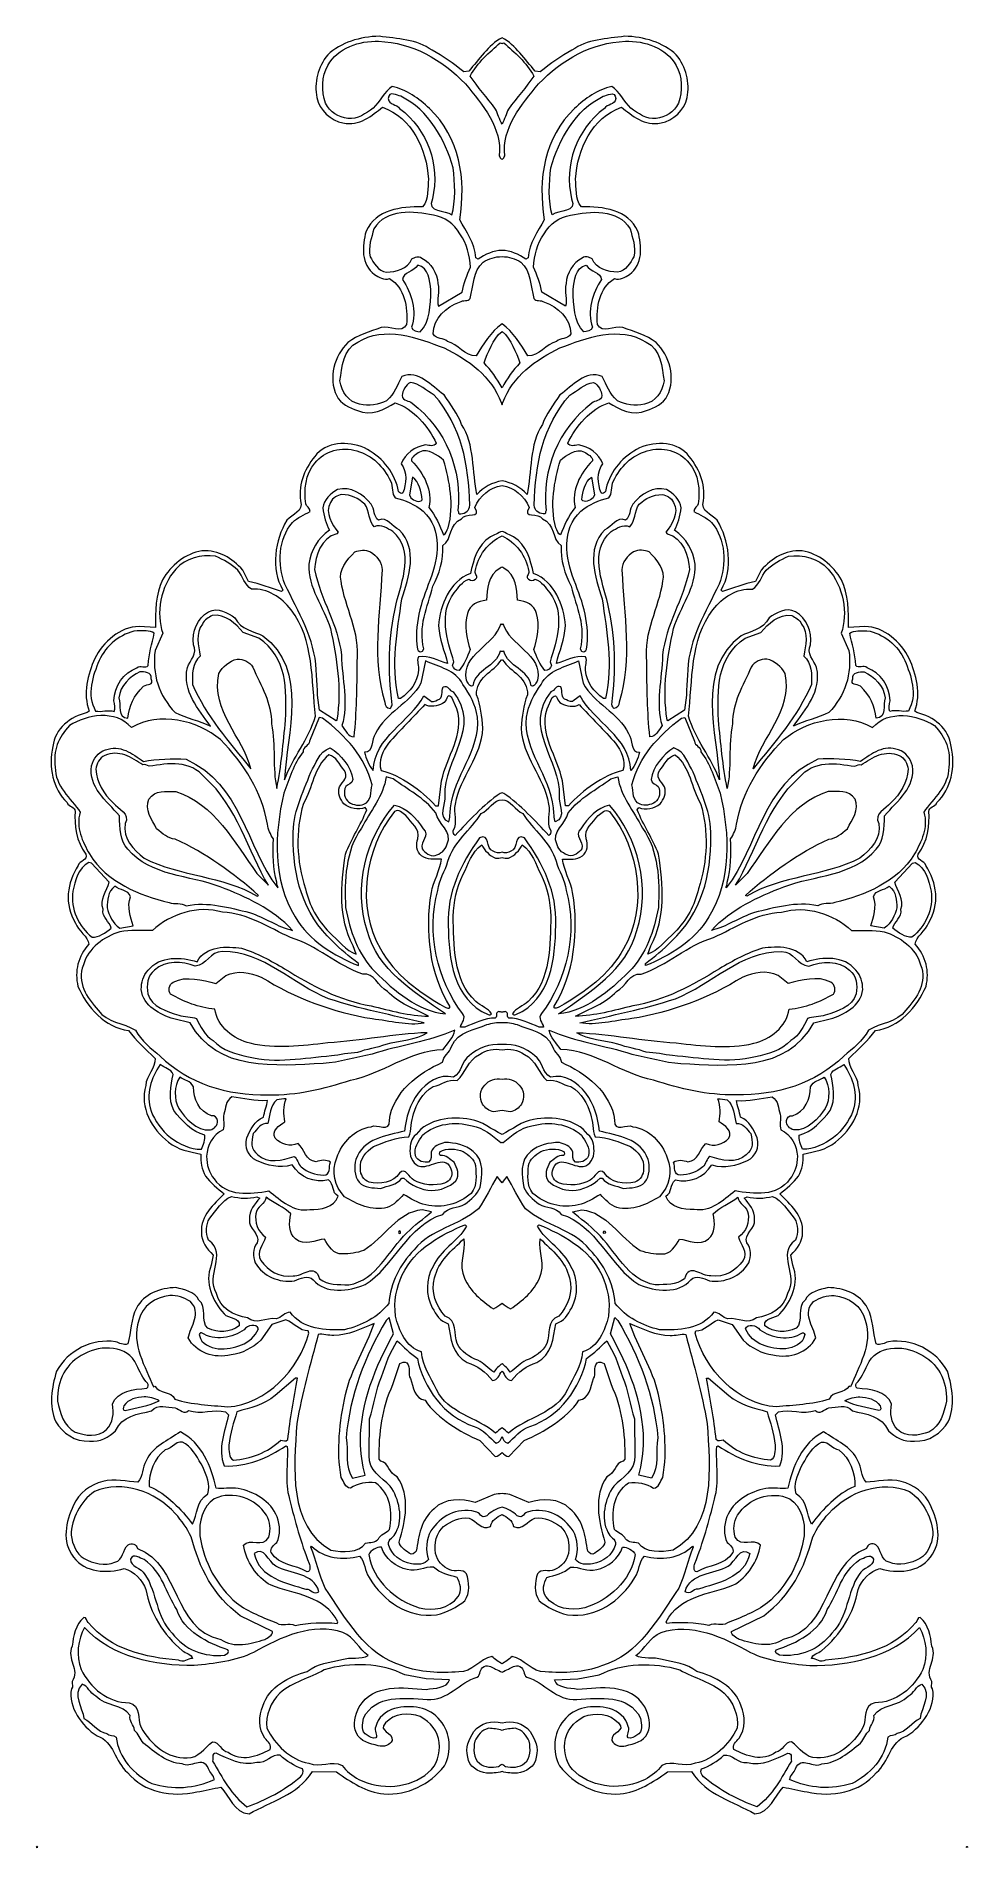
# Model space of a CAD drawing. Header units: centimetres. Extents: x -5.5 to 5.7, y -12.5 to 9.3.
import ezdxf

# ---------------------------------------------------------------- set-up
doc = ezdxf.new("R2010")
doc.units = ezdxf.units.CM
doc.header["$MEASUREMENT"] = 0
doc.layers.add('layer 1', color=7, linetype='Continuous')

msp = doc.modelspace()

# ---------------------------------------------------------------- linework, layer by layer
at = {"layer": 'layer 1', "color": 22, "lineweight": 9}
for points, knots in [([(0.11235, -10.39688), (0.08694, -10.38466), (0.06143, -10.37278), (0.0359, -10.36141), (0.0359, -10.36141), (-0.00722, -10.34497), (-0.0422, -10.30263), (-0.10174, -10.32932), (-0.10174, -10.32932), (-0.16133, -10.35597), (-0.14309, -10.42428), (-0.18538, -10.45922), (-0.18538, -10.45922), (-0.3988, -10.51405), (-0.54076, -10.74772), (-0.78969, -10.72603), (-0.78969, -10.72603), (-1.07273, -10.71332), (-1.40787, -10.65871), (-1.55747, -10.95251), (-1.55747, -10.95251), (-1.56495, -11.02118), (-1.59772, -11.11602), (-1.51134, -11.15749), (-1.51134, -11.15749), (-1.48525, -11.18276), (-1.4421, -11.1992), (-1.40797, -11.19009), (-1.40797, -11.19009), (-1.3828, -11.15543), (-1.43501, -11.10482), (-1.41018, -11.05301), (-1.41018, -11.05301), (-1.38606, -10.94976), (-1.28463, -10.86243), (-1.18222, -10.83508), (-1.18222, -10.83508), (-0.98578, -10.78911), (-0.76263, -10.81125), (-0.63133, -10.98061), (-0.63133, -10.98061), (-0.50036, -11.13276), (-0.49679, -11.35555), (-0.57975, -11.52832), (-0.57975, -11.52832), (-0.76472, -11.75407), (-1.01975, -11.88676), (-1.31148, -11.86568), (-1.31148, -11.86568), (-1.52608, -11.84338), (-1.70799, -11.72631), (-1.88139, -11.6005), (-1.88139, -11.6005), (-1.88139, -11.6005), (-2.17288, -11.59661), (-2.17288, -11.59661), (-2.17288, -11.59661), (-2.35692, -11.88234), (-2.67285, -11.95592), (-2.93616, -12.10586), (-2.93616, -12.10586), (-3.11639, -12.09158), (-3.17093, -11.89534), (-3.27553, -11.78558), (-3.27553, -11.78558), (-3.36967, -11.79566), (-3.46336, -11.8314), (-3.5661, -11.84165), (-3.5661, -11.84165), (-3.865, -11.90639), (-4.20014, -11.85176), (-4.40121, -11.6064), (-4.40121, -11.6064), (-4.55751, -11.48034), (-4.56147, -11.2318), (-4.7682, -11.16655), (-4.7682, -11.16655), (-4.95876, -11.04101), (-5.11656, -10.8207), (-5.07728, -10.59723), (-5.07728, -10.59723), (-5.04339, -10.57096), (-5.07806, -10.5458), (-5.07007, -10.5114), (-5.07007, -10.5114), (-4.96954, -10.36406), (-5.14297, -10.23827), (-5.06832, -10.08282), (-5.06832, -10.08282), (-5.05309, -9.96257), (-5.02955, -9.82508), (-4.92812, -9.73772), (-4.92812, -9.73772), (-4.88539, -9.72849), (-4.90157, -9.78874), (-4.87572, -9.7969), (-4.87572, -9.7969), (-4.60476, -10.12687), (-4.18323, -10.22299), (-3.78855, -10.251), (-3.78855, -10.251), (-3.72791, -10.29286), (-3.67741, -10.23208), (-3.61748, -10.23111), (-3.61748, -10.23111), (-3.62683, -10.17983), (-3.70408, -10.17246), (-3.73892, -10.13877), (-3.73892, -10.13877), (-3.97344, -9.94535), (-4.1319, -9.68219), (-4.17925, -9.40007), (-4.17925, -9.40007), (-4.2153, -9.28927), (-4.32848, -9.17962), (-4.44042, -9.14714), (-4.44042, -9.14714), (-4.65366, -9.21052), (-4.91102, -9.19747), (-5.05114, -9.01117), (-5.05114, -9.01117), (-5.19979, -8.82497), (-5.14365, -8.5841), (-5.0525, -8.38548), (-5.0525, -8.38548), (-4.98643, -8.23018), (-4.8507, -8.14226), (-4.69715, -8.09696), (-4.69715, -8.09696), (-4.5606, -8.06049), (-4.40566, -8.10089), (-4.27698, -8.1074), (-4.27698, -8.1074), (-4.20954, -8.03778), (-4.22849, -7.92666), (-4.17825, -7.84873), (-4.17825, -7.84873), (-4.09532, -7.67596), (-3.91645, -7.60454), (-3.76386, -7.49926), (-3.76386, -7.49926), (-3.50461, -7.63228), (-3.38856, -7.92183), (-3.33308, -8.1781), (-3.33308, -8.1781), (-3.26423, -8.19413), (-3.15324, -8.16663), (-3.06727, -8.1824), (-3.06727, -8.1824), (-2.87808, -8.22224), (-2.67064, -8.33034), (-2.59895, -8.52636), (-2.59895, -8.52636), (-2.56305, -8.62863), (-2.55272, -8.73992), (-2.60259, -8.83497), (-2.60259, -8.83497), (-2.63648, -8.86123), (-2.68723, -8.90489), (-2.66923, -8.956), (-2.66923, -8.956), (-2.57237, -9.11733), (-2.3756, -9.09705), (-2.23699, -9.18914), (-2.23699, -9.18914), (-2.1857, -9.17971), (-2.20378, -9.12005), (-2.21291, -9.08589), (-2.21291, -9.08589), (-2.31113, -8.83889), (-2.38393, -8.57436), (-2.44814, -8.30969), (-2.44814, -8.30969), (-2.51137, -8.10497), (-2.46354, -7.88138), (-2.4754, -7.67582), (-2.4754, -7.67582), (-2.4754, -7.67582), (-2.49264, -7.66756), (-2.49264, -7.66756), (-2.49264, -7.66756), (-2.7131, -7.81679), (-2.95999, -7.92358), (-3.23448, -7.9108), (-3.23448, -7.9108), (-3.32344, -7.70652), (-3.22401, -7.49063), (-3.18431, -7.29289), (-3.18431, -7.29289), (-3.18431, -7.29289), (-3.21912, -7.25915), (-3.21912, -7.25915), (-3.21912, -7.25915), (-3.35694, -7.2185), (-3.51853, -7.29823), (-3.66516, -7.24056), (-3.66516, -7.24056), (-3.71557, -7.30137), (-3.76821, -7.22504), (-3.82851, -7.20888), (-3.82851, -7.20888), (-3.92272, -7.21037), (-4.03507, -7.15218), (-4.11069, -7.24766), (-4.11069, -7.24766), (-4.27297, -7.28451), (-4.46979, -7.30482), (-4.54403, -7.48599), (-4.54403, -7.48599), (-4.62852, -7.56448), (-4.73038, -7.62611), (-4.85918, -7.611), (-4.85918, -7.611), (-5.03042, -7.62232), (-5.18645, -7.51339), (-5.26575, -7.3775), (-5.26575, -7.3775), (-5.35456, -7.18177), (-5.31501, -6.97543), (-5.25831, -6.76884), (-5.25831, -6.76884), (-5.11661, -6.518), (-4.82758, -6.3677), (-4.54396, -6.41461), (-4.54396, -6.41461), (-4.50101, -6.4225), (-4.4489, -6.46448), (-4.39788, -6.43798), (-4.39788, -6.43798), (-4.35724, -6.30019), (-4.35982, -6.13742), (-4.29335, -6.00777), (-4.29335, -6.00777), (-4.20182, -5.83488), (-4.00585, -5.76319), (-3.81733, -5.7602), (-3.81733, -5.7602), (-3.71404, -5.78428), (-3.59369, -5.80804), (-3.54066, -5.91007), (-3.54066, -5.91007), (-3.43645, -5.99407), (-3.52796, -6.16701), (-3.43234, -6.25119), (-3.43234, -6.25119), (-3.31141, -6.30922), (-3.16575, -6.30692), (-3.05573, -6.21946), (-3.05573, -6.21946), (-3.04025, -6.11636), (-3.18562, -6.13582), (-3.23797, -6.07664), (-3.23797, -6.07664), (-3.37768, -5.91602), (-3.47522, -5.71189), (-3.39311, -5.48774), (-3.39311, -5.48774), (-3.39311, -5.48774), (-3.3693, -5.36737), (-3.3693, -5.36737), (-3.3693, -5.36737), (-3.44765, -5.29147), (-3.50903, -5.20669), (-3.51078, -5.09533), (-3.51078, -5.09533), (-3.52264, -4.88982), (-3.36187, -4.75866), (-3.2354, -4.62811), (-3.2354, -4.62811), (-3.31345, -4.56932), (-3.40037, -4.49358), (-3.46159, -4.41744), (-3.46159, -4.41744), (-3.5058, -4.33242), (-3.52431, -4.24703), (-3.51722, -4.1526), (-3.51722, -4.1526), (-3.65503, -4.11196), (-3.79226, -4.10557), (-3.9053, -4.00451), (-3.9053, -4.00451), (-4.11356, -3.84496), (-4.25475, -3.5901), (-4.18187, -3.32327), (-4.18187, -3.32327), (-4.17522, -3.20316), (-4.06517, -3.11569), (-4.06709, -2.99573), (-4.06709, -2.99573), (-4.18884, -2.88622), (-4.29328, -2.78508), (-4.38962, -2.65803), (-4.38962, -2.65803), (-4.67293, -2.62823), (-4.89127, -2.37463), (-4.99804, -2.12774), (-4.99804, -2.12774), (-5.04376, -1.94849), (-4.99537, -1.75915), (-4.86899, -1.62), (-4.86899, -1.62), (-4.8705, -1.52572), (-5.00015, -1.45925), (-5.02731, -1.36541), (-5.02731, -1.36541), (-5.16811, -1.13623), (-5.12939, -0.87846), (-4.99556, -0.67064), (-4.99556, -0.67064), (-4.97941, -0.61034), (-4.87655, -0.60871), (-4.90352, -0.53202), (-4.90352, -0.53202), (-5.01723, -0.38813), (-5.04633, -0.17436), (-5.03166, -0.01983), (-5.03166, -0.01983), (-5.03258, 0.04015), (-5.10959, 0.03036), (-5.12769, 0.09007), (-5.12769, 0.09007), (-5.30165, 0.25016), (-5.35743, 0.52355), (-5.30129, 0.76444), (-5.30129, 0.76444), (-5.27899, 0.97902), (-5.08423, 1.12786), (-4.88785, 1.17385), (-4.88785, 1.17385), (-4.88785, 1.17385), (-4.86239, 1.19141), (-4.86239, 1.19141), (-4.86239, 1.19141), (-4.94277, 1.39581), (-4.87808, 1.63684), (-4.79539, 1.82672), (-4.79539, 1.82672), (-4.69569, 2.02546), (-4.49292, 2.2087), (-4.26158, 2.21237), (-4.26158, 2.21237), (-4.26158, 2.21237), (-4.0642, 2.19837), (-4.0642, 2.19837), (-4.0642, 2.19837), (-4.06721, 2.38689), (-4.06208, 2.60127), (-3.97912, 2.77397), (-3.97912, 2.77397), (-3.87899, 2.94701), (-3.70138, 3.09553), (-3.50471, 3.12439), (-3.50471, 3.12439), (-3.29919, 3.13622), (-3.14333, 3.03587), (-3.01246, 2.89227), (-3.01246, 2.89227), (-3.01246, 2.89227), (-2.94172, 2.75626), (-2.94172, 2.75626), (-2.94172, 2.75626), (-2.80408, 2.72414), (-2.6747, 2.67478), (-2.54553, 2.63397), (-2.54553, 2.63397), (-2.54553, 2.63397), (-2.52862, 2.65143), (-2.52862, 2.65143), (-2.52862, 2.65143), (-2.67841, 2.90614), (-2.624, 3.25844), (-2.48203, 3.49211), (-2.48203, 3.49211), (-2.41474, 3.57034), (-2.27802, 3.59822), (-2.31434, 3.72617), (-2.31434, 3.72617), (-2.34349, 3.94002), (-2.26079, 4.12987), (-2.11773, 4.29501), (-2.11773, 4.29501), (-1.96595, 4.45175), (-1.70019, 4.4474), (-1.51002, 4.34754), (-1.51002, 4.34754), (-1.31971, 4.23919), (-1.17102, 4.05296), (-1.13336, 3.83933), (-1.13336, 3.83933), (-1.12452, 3.8223), (-1.09853, 3.80561), (-1.08164, 3.82298), (-1.08164, 3.82298), (-1.04049, 3.92652), (-1.02579, 4.08102), (-1.10441, 4.17404), (-1.10441, 4.17404), (-1.0549, 4.29484), (-0.93632, 4.38242), (-0.80806, 4.40161), (-0.80806, 4.40161), (-0.75651, 4.39394), (-0.71339, 4.37742), (-0.67979, 4.4208), (-0.67979, 4.4208), (-0.77733, 4.62494), (-0.95211, 4.83648), (-1.17612, 4.91004), (-1.17612, 4.91004), (-1.30344, 4.83084), (-1.46489, 4.74256), (-1.62894, 4.81707), (-1.62894, 4.81707), (-1.72373, 4.84986), (-1.83594, 4.89949), (-1.8803, 4.99307), (-1.8803, 4.99307), (-1.98667, 5.21421), (-1.90507, 5.47266), (-1.74486, 5.63807), (-1.74486, 5.63807), (-1.62627, 5.72569), (-1.48129, 5.77083), (-1.34483, 5.81584), (-1.34483, 5.81584), (-1.23386, 5.84337), (-1.095, 5.73415), (-1.03692, 5.85508), (-1.03692, 5.85508), (-1.02322, 6.06953), (-1.06102, 6.29179), (-1.24288, 6.40888), (-1.24288, 6.40888), (-1.31107, 6.38213), (-1.3717, 6.42397), (-1.42369, 6.45747), (-1.42369, 6.45747), (-1.58837, 6.57483), (-1.57481, 6.79788), (-1.52623, 6.97864), (-1.52623, 6.97864), (-1.40185, 7.23773), (-1.11104, 7.27669), (-0.84525, 7.27235), (-0.84525, 7.27235), (-0.76105, 7.36794), (-0.78896, 7.50466), (-0.77346, 7.60778), (-0.77346, 7.60778), (-0.79632, 7.96739), (-0.97386, 8.35024), (-1.32727, 8.47316), (-1.32727, 8.47316), (-1.45427, 8.37689), (-1.60632, 8.23731), (-1.80423, 8.28558), (-1.80423, 8.28558), (-1.95031, 8.30897), (-2.08958, 8.44387), (-2.11764, 8.58914), (-2.11764, 8.58914), (-2.15476, 8.76854), (-2.10639, 8.9579), (-1.98871, 9.10546), (-1.98871, 9.10546), (-1.82824, 9.25372), (-1.59796, 9.32597), (-1.3666, 9.32963), (-1.3666, 9.32963), (-1.15185, 9.29878), (-0.91179, 9.29407), (-0.72966, 9.15983), (-0.72966, 9.15983), (-0.60001, 9.09331), (-0.46995, 9.00112), (-0.34839, 8.90018), (-0.34839, 8.90018), (-0.34839, 8.90018), (-0.28853, 8.90976), (-0.28853, 8.90976), (-0.28853, 8.90976), (-0.16238, 9.04767), (-0.05666, 9.21847), (0.11235, 9.31226), (0.11235, 9.31226), (0.28135, 9.21847), (0.38708, 9.04767), (0.51323, 8.90976), (0.51323, 8.90976), (0.51323, 8.90976), (0.57309, 8.90018), (0.57309, 8.90018), (0.57309, 8.90018), (0.69465, 9.00112), (0.82471, 9.09331), (0.95436, 9.15983), (0.95436, 9.15983), (1.13649, 9.29407), (1.37655, 9.29878), (1.5913, 9.32963), (1.5913, 9.32963), (1.82266, 9.32597), (2.05293, 9.25372), (2.21341, 9.10546), (2.21341, 9.10546), (2.33109, 8.9579), (2.37945, 8.76854), (2.34233, 8.58914), (2.34233, 8.58914), (2.31428, 8.44387), (2.17501, 8.30897), (2.02893, 8.28558), (2.02893, 8.28558), (1.83102, 8.23731), (1.67897, 8.37689), (1.55197, 8.47316), (1.55197, 8.47316), (1.19856, 8.35024), (1.02102, 7.96739), (0.99816, 7.60778), (0.99816, 7.60778), (1.01366, 7.50466), (0.98575, 7.36794), (1.06995, 7.27235), (1.06995, 7.27235), (1.33574, 7.27669), (1.62655, 7.23773), (1.75093, 6.97864), (1.75093, 6.97864), (1.79951, 6.79788), (1.81307, 6.57483), (1.64839, 6.45747), (1.64839, 6.45747), (1.5964, 6.42397), (1.53576, 6.38213), (1.46757, 6.40888), (1.46757, 6.40888), (1.28572, 6.29179), (1.24792, 6.06953), (1.26162, 5.85508), (1.26162, 5.85508), (1.3197, 5.73415), (1.45856, 5.84337), (1.56953, 5.81584), (1.56953, 5.81584), (1.70598, 5.77083), (1.85096, 5.72569), (1.96956, 5.63807), (1.96956, 5.63807), (2.12977, 5.47266), (2.21137, 5.21421), (2.10499, 4.99307), (2.10499, 4.99307), (2.06064, 4.89949), (1.94843, 4.84986), (1.85364, 4.81707), (1.85364, 4.81707), (1.68959, 4.74256), (1.52814, 4.83084), (1.40082, 4.91004), (1.40082, 4.91004), (1.17681, 4.83648), (1.00203, 4.62494), (0.90449, 4.4208), (0.90449, 4.4208), (0.93809, 4.37742), (0.98121, 4.39394), (1.03276, 4.40161), (1.03276, 4.40161), (1.16102, 4.38242), (1.2796, 4.29484), (1.3291, 4.17404), (1.3291, 4.17404), (1.25049, 4.08102), (1.26519, 3.92652), (1.30634, 3.82298), (1.30634, 3.82298), (1.32323, 3.80561), (1.34922, 3.8223), (1.35806, 3.83933), (1.35806, 3.83933), (1.39572, 4.05296), (1.54441, 4.23919), (1.73472, 4.34754), (1.73472, 4.34754), (1.92489, 4.4474), (2.19065, 4.45175), (2.34243, 4.29501), (2.34243, 4.29501), (2.48549, 4.12987), (2.56819, 3.94002), (2.53903, 3.72617), (2.53903, 3.72617), (2.50272, 3.59822), (2.63944, 3.57034), (2.70673, 3.49211), (2.70673, 3.49211), (2.84869, 3.25844), (2.90311, 2.90614), (2.75332, 2.65143), (2.75332, 2.65143), (2.75332, 2.65143), (2.77023, 2.63397), (2.77023, 2.63397), (2.77023, 2.63397), (2.89939, 2.67478), (3.02878, 2.72414), (3.16642, 2.75626), (3.16642, 2.75626), (3.16642, 2.75626), (3.23716, 2.89227), (3.23716, 2.89227), (3.23716, 2.89227), (3.36803, 3.03587), (3.52389, 3.13622), (3.72941, 3.12439), (3.72941, 3.12439), (3.92608, 3.09553), (4.10369, 2.94701), (4.20382, 2.77397), (4.20382, 2.77397), (4.28678, 2.60127), (4.29191, 2.38689), (4.2889, 2.19837), (4.2889, 2.19837), (4.2889, 2.19837), (4.48628, 2.21237), (4.48628, 2.21237), (4.48628, 2.21237), (4.71762, 2.2087), (4.92039, 2.02546), (5.02009, 1.82672), (5.02009, 1.82672), (5.10278, 1.63684), (5.16747, 1.39581), (5.08709, 1.19141), (5.08709, 1.19141), (5.08709, 1.19141), (5.11254, 1.17385), (5.11254, 1.17385), (5.11254, 1.17385), (5.30893, 1.12786), (5.50368, 0.97902), (5.52598, 0.76444), (5.52598, 0.76444), (5.58213, 0.52355), (5.52635, 0.25016), (5.35239, 0.09007), (5.35239, 0.09007), (5.33429, 0.03036), (5.25728, 0.04015), (5.25636, -0.01983), (5.25636, -0.01983), (5.27103, -0.17436), (5.24193, -0.38813), (5.12821, -0.53202), (5.12821, -0.53202), (5.10125, -0.60871), (5.2041, -0.61034), (5.22026, -0.67064), (5.22026, -0.67064), (5.35409, -0.87846), (5.39281, -1.13623), (5.25201, -1.36541), (5.25201, -1.36541), (5.22485, -1.45925), (5.0952, -1.52572), (5.09369, -1.62), (5.09369, -1.62), (5.22006, -1.75915), (5.26846, -1.94849), (5.22274, -2.12774), (5.22274, -2.12774), (5.11597, -2.37463), (4.89763, -2.62823), (4.61432, -2.65803), (4.61432, -2.65803), (4.51798, -2.78508), (4.41354, -2.88622), (4.29179, -2.99573), (4.29179, -2.99573), (4.28987, -3.11569), (4.39991, -3.20316), (4.40657, -3.32327), (4.40657, -3.32327), (4.47945, -3.5901), (4.33826, -3.84496), (4.13, -4.00451), (4.13, -4.00451), (4.01696, -4.10557), (3.87973, -4.11196), (3.74192, -4.1526), (3.74192, -4.1526), (3.74901, -4.24703), (3.7305, -4.33242), (3.68629, -4.41744), (3.68629, -4.41744), (3.62507, -4.49358), (3.53815, -4.56932), (3.4601, -4.62811), (3.4601, -4.62811), (3.58657, -4.75866), (3.74734, -4.88982), (3.73548, -5.09533), (3.73548, -5.09533), (3.73373, -5.20669), (3.67234, -5.29147), (3.594, -5.36737), (3.594, -5.36737), (3.594, -5.36737), (3.61781, -5.48774), (3.61781, -5.48774), (3.61781, -5.48774), (3.69992, -5.71189), (3.60238, -5.91602), (3.46267, -6.07664), (3.46267, -6.07664), (3.41032, -6.13582), (3.26495, -6.11636), (3.28043, -6.21946), (3.28043, -6.21946), (3.39045, -6.30692), (3.53611, -6.30922), (3.65704, -6.25119), (3.65704, -6.25119), (3.75266, -6.16701), (3.66114, -5.99407), (3.76536, -5.91007), (3.76536, -5.91007), (3.81839, -5.80804), (3.93874, -5.78428), (4.04203, -5.7602), (4.04203, -5.7602), (4.23054, -5.76319), (4.42651, -5.83488), (4.51805, -6.00777), (4.51805, -6.00777), (4.58452, -6.13742), (4.58194, -6.30019), (4.62258, -6.43798), (4.62258, -6.43798), (4.6736, -6.46448), (4.72571, -6.4225), (4.76866, -6.41461), (4.76866, -6.41461), (5.05227, -6.3677), (5.34131, -6.518), (5.48301, -6.76884), (5.48301, -6.76884), (5.53971, -6.97543), (5.57926, -7.18177), (5.49044, -7.3775), (5.49044, -7.3775), (5.41115, -7.51339), (5.25512, -7.62232), (5.08388, -7.611), (5.08388, -7.611), (4.95508, -7.62611), (4.85322, -7.56448), (4.76873, -7.48599), (4.76873, -7.48599), (4.69449, -7.30482), (4.49767, -7.28451), (4.33539, -7.24766), (4.33539, -7.24766), (4.25977, -7.15218), (4.14741, -7.21037), (4.05321, -7.20888), (4.05321, -7.20888), (3.99291, -7.22504), (3.94027, -7.30137), (3.88986, -7.24056), (3.88986, -7.24056), (3.74323, -7.29823), (3.58163, -7.2185), (3.44382, -7.25915), (3.44382, -7.25915), (3.44382, -7.25915), (3.40901, -7.29289), (3.40901, -7.29289), (3.40901, -7.29289), (3.4487, -7.49063), (3.54813, -7.70652), (3.45917, -7.9108), (3.45917, -7.9108), (3.18469, -7.92358), (2.9378, -7.81679), (2.71734, -7.66756), (2.71734, -7.66756), (2.71734, -7.66756), (2.7001, -7.67582), (2.7001, -7.67582), (2.7001, -7.67582), (2.68824, -7.88138), (2.73607, -8.10497), (2.67284, -8.30969), (2.67284, -8.30969), (2.60863, -8.57436), (2.53583, -8.83889), (2.43761, -9.08589), (2.43761, -9.08589), (2.42848, -9.12005), (2.4104, -9.17971), (2.46169, -9.18914), (2.46169, -9.18914), (2.6003, -9.09705), (2.79707, -9.11733), (2.89393, -8.956), (2.89393, -8.956), (2.91193, -8.90489), (2.86118, -8.86123), (2.82729, -8.83497), (2.82729, -8.83497), (2.77742, -8.73992), (2.78774, -8.62863), (2.82365, -8.52636), (2.82365, -8.52636), (2.89534, -8.33034), (3.10277, -8.22224), (3.29197, -8.1824), (3.29197, -8.1824), (3.37794, -8.16663), (3.48893, -8.19413), (3.55778, -8.1781), (3.55778, -8.1781), (3.61326, -7.92183), (3.72931, -7.63228), (3.98856, -7.49926), (3.98856, -7.49926), (4.14115, -7.60454), (4.32002, -7.67596), (4.40295, -7.84873), (4.40295, -7.84873), (4.45319, -7.92666), (4.43424, -8.03778), (4.50168, -8.1074), (4.50168, -8.1074), (4.63036, -8.10089), (4.7853, -8.06049), (4.92185, -8.09696), (4.92185, -8.09696), (5.0754, -8.14226), (5.21113, -8.23018), (5.2772, -8.38548), (5.2772, -8.38548), (5.36835, -8.5841), (5.42449, -8.82497), (5.27584, -9.01117), (5.27584, -9.01117), (5.13572, -9.19747), (4.87836, -9.21052), (4.66512, -9.14714), (4.66512, -9.14714), (4.55318, -9.17962), (4.44, -9.28927), (4.40395, -9.40007), (4.40395, -9.40007), (4.3566, -9.68219), (4.19814, -9.94535), (3.96361, -10.13877), (3.96361, -10.13877), (3.92878, -10.17246), (3.85153, -10.17983), (3.84217, -10.23111), (3.84217, -10.23111), (3.90211, -10.23208), (3.95261, -10.29286), (4.01325, -10.251), (4.01325, -10.251), (4.40793, -10.22299), (4.82946, -10.12687), (5.10042, -9.7969), (5.10042, -9.7969), (5.12627, -9.78874), (5.11009, -9.72849), (5.15282, -9.73772), (5.15282, -9.73772), (5.25424, -9.82508), (5.27778, -9.96257), (5.29302, -10.08282), (5.29302, -10.08282), (5.36767, -10.23827), (5.19424, -10.36406), (5.29477, -10.5114), (5.29477, -10.5114), (5.30276, -10.5458), (5.26809, -10.57096), (5.30198, -10.59723), (5.30198, -10.59723), (5.34126, -10.8207), (5.18346, -11.04101), (4.9929, -11.16655), (4.9929, -11.16655), (4.78617, -11.2318), (4.78221, -11.48034), (4.62591, -11.6064), (4.62591, -11.6064), (4.42484, -11.85176), (4.08969, -11.90639), (3.7908, -11.84165), (3.7908, -11.84165), (3.68806, -11.8314), (3.59436, -11.79566), (3.50023, -11.78558), (3.50023, -11.78558), (3.39562, -11.89534), (3.34109, -12.09158), (3.16086, -12.10586), (3.16086, -12.10586), (2.89755, -11.95592), (2.58162, -11.88234), (2.39758, -11.59661), (2.39758, -11.59661), (2.39758, -11.59661), (2.10609, -11.6005), (2.10609, -11.6005), (2.10609, -11.6005), (1.93268, -11.72631), (1.75078, -11.84338), (1.53618, -11.86568), (1.53618, -11.86568), (1.24444, -11.88676), (0.98942, -11.75407), (0.80445, -11.52832), (0.80445, -11.52832), (0.72149, -11.35555), (0.72506, -11.13276), (0.85603, -10.98061), (0.85603, -10.98061), (0.98733, -10.81125), (1.21048, -10.78911), (1.40691, -10.83508), (1.40691, -10.83508), (1.50933, -10.86243), (1.61076, -10.94976), (1.63488, -11.05301), (1.63488, -11.05301), (1.65971, -11.10482), (1.6075, -11.15543), (1.63267, -11.19009), (1.63267, -11.19009), (1.6668, -11.1992), (1.70994, -11.18276), (1.73603, -11.15749), (1.73603, -11.15749), (1.82242, -11.11602), (1.78965, -11.02118), (1.78217, -10.95251), (1.78217, -10.95251), (1.63257, -10.65871), (1.29743, -10.71332), (1.01439, -10.72603), (1.01439, -10.72603), (0.76546, -10.74772), (0.62349, -10.51405), (0.41008, -10.45922), (0.41008, -10.45922), (0.36779, -10.42428), (0.38603, -10.35597), (0.32644, -10.32932), (0.32644, -10.32932), (0.2669, -10.30263), (0.23192, -10.34497), (0.1888, -10.36141), (0.1888, -10.36141), (0.16327, -10.37278), (0.13776, -10.38466), (0.11235, -10.39688)], [0, 0, 0, 0, 0.00413223, 0.00413223, 0.00413223, 0.00413223, 0.00826446, 0.00826446, 0.00826446, 0.00826446, 0.01239669, 0.01239669, 0.01239669, 0.01239669, 0.01652893, 0.01652893, 0.01652893, 0.01652893, 0.02066116, 0.02066116, 0.02066116, 0.02066116, 0.02479339, 0.02479339, 0.02479339, 0.02479339, 0.02892562, 0.02892562, 0.02892562, 0.02892562, 0.03305785, 0.03305785, 0.03305785, 0.03305785, 0.03719008, 0.03719008, 0.03719008, 0.03719008, 0.04132231, 0.04132231, 0.04132231, 0.04132231, 0.04545455, 0.04545455, 0.04545455, 0.04545455, 0.04958678, 0.04958678, 0.04958678, 0.04958678, 0.05371901, 0.05371901, 0.05371901, 0.05371901, 0.05785124, 0.05785124, 0.05785124, 0.05785124, 0.06198347, 0.06198347, 0.06198347, 0.06198347, 0.0661157, 0.0661157, 0.0661157, 0.0661157, 0.07024793, 0.07024793, 0.07024793, 0.07024793, 0.07438017, 0.07438017, 0.07438017, 0.07438017, 0.0785124, 0.0785124, 0.0785124, 0.0785124, 0.08264463, 0.08264463, 0.08264463, 0.08264463, 0.08677686, 0.08677686, 0.08677686, 0.08677686, 0.09090909, 0.09090909, 0.09090909, 0.09090909, 0.09504132, 0.09504132, 0.09504132, 0.09504132, 0.09917355, 0.09917355, 0.09917355, 0.09917355, 0.10330579, 0.10330579, 0.10330579, 0.10330579, 0.10743802, 0.10743802, 0.10743802, 0.10743802, 0.11157025, 0.11157025, 0.11157025, 0.11157025, 0.11570248, 0.11570248, 0.11570248, 0.11570248, 0.11983471, 0.11983471, 0.11983471, 0.11983471, 0.12396694, 0.12396694, 0.12396694, 0.12396694, 0.12809917, 0.12809917, 0.12809917, 0.12809917, 0.1322314, 0.1322314, 0.1322314, 0.1322314, 0.13636364, 0.13636364, 0.13636364, 0.13636364, 0.14049587, 0.14049587, 0.14049587, 0.14049587, 0.1446281, 0.1446281, 0.1446281, 0.1446281, 0.14876033, 0.14876033, 0.14876033, 0.14876033, 0.15289256, 0.15289256, 0.15289256, 0.15289256, 0.15702479, 0.15702479, 0.15702479, 0.15702479, 0.16115702, 0.16115702, 0.16115702, 0.16115702, 0.16528926, 0.16528926, 0.16528926, 0.16528926, 0.16942149, 0.16942149, 0.16942149, 0.16942149, 0.17355372, 0.17355372, 0.17355372, 0.17355372, 0.17768595, 0.17768595, 0.17768595, 0.17768595, 0.18181818, 0.18181818, 0.18181818, 0.18181818, 0.18595041, 0.18595041, 0.18595041, 0.18595041, 0.19008264, 0.19008264, 0.19008264, 0.19008264, 0.19421488, 0.19421488, 0.19421488, 0.19421488, 0.19834711, 0.19834711, 0.19834711, 0.19834711, 0.20247934, 0.20247934, 0.20247934, 0.20247934, 0.20661157, 0.20661157, 0.20661157, 0.20661157, 0.2107438, 0.2107438, 0.2107438, 0.2107438, 0.21487603, 0.21487603, 0.21487603, 0.21487603, 0.21900826, 0.21900826, 0.21900826, 0.21900826, 0.2231405, 0.2231405, 0.2231405, 0.2231405, 0.22727273, 0.22727273, 0.22727273, 0.22727273, 0.23140496, 0.23140496, 0.23140496, 0.23140496, 0.23553719, 0.23553719, 0.23553719, 0.23553719, 0.23966942, 0.23966942, 0.23966942, 0.23966942, 0.24380165, 0.24380165, 0.24380165, 0.24380165, 0.24793388, 0.24793388, 0.24793388, 0.24793388, 0.25206612, 0.25206612, 0.25206612, 0.25206612, 0.25619835, 0.25619835, 0.25619835, 0.25619835, 0.26033058, 0.26033058, 0.26033058, 0.26033058, 0.26446281, 0.26446281, 0.26446281, 0.26446281, 0.26859504, 0.26859504, 0.26859504, 0.26859504, 0.27272727, 0.27272727, 0.27272727, 0.27272727, 0.2768595, 0.2768595, 0.2768595, 0.2768595, 0.28099174, 0.28099174, 0.28099174, 0.28099174, 0.28512397, 0.28512397, 0.28512397, 0.28512397, 0.2892562, 0.2892562, 0.2892562, 0.2892562, 0.29338843, 0.29338843, 0.29338843, 0.29338843, 0.29752066, 0.29752066, 0.29752066, 0.29752066, 0.30165289, 0.30165289, 0.30165289, 0.30165289, 0.30578512, 0.30578512, 0.30578512, 0.30578512, 0.30991736, 0.30991736, 0.30991736, 0.30991736, 0.31404959, 0.31404959, 0.31404959, 0.31404959, 0.31818182, 0.31818182, 0.31818182, 0.31818182, 0.32231405, 0.32231405, 0.32231405, 0.32231405, 0.32644628, 0.32644628, 0.32644628, 0.32644628, 0.33057851, 0.33057851, 0.33057851, 0.33057851, 0.33471074, 0.33471074, 0.33471074, 0.33471074, 0.33884298, 0.33884298, 0.33884298, 0.33884298, 0.34297521, 0.34297521, 0.34297521, 0.34297521, 0.34710744, 0.34710744, 0.34710744, 0.34710744, 0.35123967, 0.35123967, 0.35123967, 0.35123967, 0.3553719, 0.3553719, 0.3553719, 0.3553719, 0.35950413, 0.35950413, 0.35950413, 0.35950413, 0.36363636, 0.36363636, 0.36363636, 0.36363636, 0.3677686, 0.3677686, 0.3677686, 0.3677686, 0.37190083, 0.37190083, 0.37190083, 0.37190083, 0.37603306, 0.37603306, 0.37603306, 0.37603306, 0.38016529, 0.38016529, 0.38016529, 0.38016529, 0.38429752, 0.38429752, 0.38429752, 0.38429752, 0.38842975, 0.38842975, 0.38842975, 0.38842975, 0.39256198, 0.39256198, 0.39256198, 0.39256198, 0.39669421, 0.39669421, 0.39669421, 0.39669421, 0.40082645, 0.40082645, 0.40082645, 0.40082645, 0.40495868, 0.40495868, 0.40495868, 0.40495868, 0.40909091, 0.40909091, 0.40909091, 0.40909091, 0.41322314, 0.41322314, 0.41322314, 0.41322314, 0.41735537, 0.41735537, 0.41735537, 0.41735537, 0.4214876, 0.4214876, 0.4214876, 0.4214876, 0.42561983, 0.42561983, 0.42561983, 0.42561983, 0.42975207, 0.42975207, 0.42975207, 0.42975207, 0.4338843, 0.4338843, 0.4338843, 0.4338843, 0.43801653, 0.43801653, 0.43801653, 0.43801653, 0.44214876, 0.44214876, 0.44214876, 0.44214876, 0.44628099, 0.44628099, 0.44628099, 0.44628099, 0.45041322, 0.45041322, 0.45041322, 0.45041322, 0.45454545, 0.45454545, 0.45454545, 0.45454545, 0.45867769, 0.45867769, 0.45867769, 0.45867769, 0.46280992, 0.46280992, 0.46280992, 0.46280992, 0.46694215, 0.46694215, 0.46694215, 0.46694215, 0.47107438, 0.47107438, 0.47107438, 0.47107438, 0.47520661, 0.47520661, 0.47520661, 0.47520661, 0.47933884, 0.47933884, 0.47933884, 0.47933884, 0.48347107, 0.48347107, 0.48347107, 0.48347107, 0.48760331, 0.48760331, 0.48760331, 0.48760331, 0.49173554, 0.49173554, 0.49173554, 0.49173554, 0.49586777, 0.49586777, 0.49586777, 0.49586777, 0.5, 0.5, 0.5, 0.5, 0.50413223, 0.50413223, 0.50413223, 0.50413223, 0.50826446, 0.50826446, 0.50826446, 0.50826446, 0.51239669, 0.51239669, 0.51239669, 0.51239669, 0.51652893, 0.51652893, 0.51652893, 0.51652893, 0.52066116, 0.52066116, 0.52066116, 0.52066116, 0.52479339, 0.52479339, 0.52479339, 0.52479339, 0.52892562, 0.52892562, 0.52892562, 0.52892562, 0.53305785, 0.53305785, 0.53305785, 0.53305785, 0.53719008, 0.53719008, 0.53719008, 0.53719008, 0.54132231, 0.54132231, 0.54132231, 0.54132231, 0.54545455, 0.54545455, 0.54545455, 0.54545455, 0.54958678, 0.54958678, 0.54958678, 0.54958678, 0.55371901, 0.55371901, 0.55371901, 0.55371901, 0.55785124, 0.55785124, 0.55785124, 0.55785124, 0.56198347, 0.56198347, 0.56198347, 0.56198347, 0.5661157, 0.5661157, 0.5661157, 0.5661157, 0.57024793, 0.57024793, 0.57024793, 0.57024793, 0.57438017, 0.57438017, 0.57438017, 0.57438017, 0.5785124, 0.5785124, 0.5785124, 0.5785124, 0.58264463, 0.58264463, 0.58264463, 0.58264463, 0.58677686, 0.58677686, 0.58677686, 0.58677686, 0.59090909, 0.59090909, 0.59090909, 0.59090909, 0.59504132, 0.59504132, 0.59504132, 0.59504132, 0.59917355, 0.59917355, 0.59917355, 0.59917355, 0.60330579, 0.60330579, 0.60330579, 0.60330579, 0.60743802, 0.60743802, 0.60743802, 0.60743802, 0.61157025, 0.61157025, 0.61157025, 0.61157025, 0.61570248, 0.61570248, 0.61570248, 0.61570248, 0.61983471, 0.61983471, 0.61983471, 0.61983471, 0.62396694, 0.62396694, 0.62396694, 0.62396694, 0.62809917, 0.62809917, 0.62809917, 0.62809917, 0.6322314, 0.6322314, 0.6322314, 0.6322314, 0.63636364, 0.63636364, 0.63636364, 0.63636364, 0.64049587, 0.64049587, 0.64049587, 0.64049587, 0.6446281, 0.6446281, 0.6446281, 0.6446281, 0.64876033, 0.64876033, 0.64876033, 0.64876033, 0.65289256, 0.65289256, 0.65289256, 0.65289256, 0.65702479, 0.65702479, 0.65702479, 0.65702479, 0.66115702, 0.66115702, 0.66115702, 0.66115702, 0.66528926, 0.66528926, 0.66528926, 0.66528926, 0.66942149, 0.66942149, 0.66942149, 0.66942149, 0.67355372, 0.67355372, 0.67355372, 0.67355372, 0.67768595, 0.67768595, 0.67768595, 0.67768595, 0.68181818, 0.68181818, 0.68181818, 0.68181818, 0.68595041, 0.68595041, 0.68595041, 0.68595041, 0.69008264, 0.69008264, 0.69008264, 0.69008264, 0.69421488, 0.69421488, 0.69421488, 0.69421488, 0.69834711, 0.69834711, 0.69834711, 0.69834711, 0.70247934, 0.70247934, 0.70247934, 0.70247934, 0.70661157, 0.70661157, 0.70661157, 0.70661157, 0.7107438, 0.7107438, 0.7107438, 0.7107438, 0.71487603, 0.71487603, 0.71487603, 0.71487603, 0.71900826, 0.71900826, 0.71900826, 0.71900826, 0.7231405, 0.7231405, 0.7231405, 0.7231405, 0.72727273, 0.72727273, 0.72727273, 0.72727273, 0.73140496, 0.73140496, 0.73140496, 0.73140496, 0.73553719, 0.73553719, 0.73553719, 0.73553719, 0.73966942, 0.73966942, 0.73966942, 0.73966942, 0.74380165, 0.74380165, 0.74380165, 0.74380165, 0.74793388, 0.74793388, 0.74793388, 0.74793388, 0.75206612, 0.75206612, 0.75206612, 0.75206612, 0.75619835, 0.75619835, 0.75619835, 0.75619835, 0.76033058, 0.76033058, 0.76033058, 0.76033058, 0.76446281, 0.76446281, 0.76446281, 0.76446281, 0.76859504, 0.76859504, 0.76859504, 0.76859504, 0.77272727, 0.77272727, 0.77272727, 0.77272727, 0.7768595, 0.7768595, 0.7768595, 0.7768595, 0.78099174, 0.78099174, 0.78099174, 0.78099174, 0.78512397, 0.78512397, 0.78512397, 0.78512397, 0.7892562, 0.7892562, 0.7892562, 0.7892562, 0.79338843, 0.79338843, 0.79338843, 0.79338843, 0.79752066, 0.79752066, 0.79752066, 0.79752066, 0.80165289, 0.80165289, 0.80165289, 0.80165289, 0.80578512, 0.80578512, 0.80578512, 0.80578512, 0.80991736, 0.80991736, 0.80991736, 0.80991736, 0.81404959, 0.81404959, 0.81404959, 0.81404959, 0.81818182, 0.81818182, 0.81818182, 0.81818182, 0.82231405, 0.82231405, 0.82231405, 0.82231405, 0.82644628, 0.82644628, 0.82644628, 0.82644628, 0.83057851, 0.83057851, 0.83057851, 0.83057851, 0.83471074, 0.83471074, 0.83471074, 0.83471074, 0.83884298, 0.83884298, 0.83884298, 0.83884298, 0.84297521, 0.84297521, 0.84297521, 0.84297521, 0.84710744, 0.84710744, 0.84710744, 0.84710744, 0.85123967, 0.85123967, 0.85123967, 0.85123967, 0.8553719, 0.8553719, 0.8553719, 0.8553719, 0.85950413, 0.85950413, 0.85950413, 0.85950413, 0.86363636, 0.86363636, 0.86363636, 0.86363636, 0.8677686, 0.8677686, 0.8677686, 0.8677686, 0.87190083, 0.87190083, 0.87190083, 0.87190083, 0.87603306, 0.87603306, 0.87603306, 0.87603306, 0.88016529, 0.88016529, 0.88016529, 0.88016529, 0.88429752, 0.88429752, 0.88429752, 0.88429752, 0.88842975, 0.88842975, 0.88842975, 0.88842975, 0.89256198, 0.89256198, 0.89256198, 0.89256198, 0.89669421, 0.89669421, 0.89669421, 0.89669421, 0.90082645, 0.90082645, 0.90082645, 0.90082645, 0.90495868, 0.90495868, 0.90495868, 0.90495868, 0.90909091, 0.90909091, 0.90909091, 0.90909091, 0.91322314, 0.91322314, 0.91322314, 0.91322314, 0.91735537, 0.91735537, 0.91735537, 0.91735537, 0.9214876, 0.9214876, 0.9214876, 0.9214876, 0.92561983, 0.92561983, 0.92561983, 0.92561983, 0.92975207, 0.92975207, 0.92975207, 0.92975207, 0.9338843, 0.9338843, 0.9338843, 0.9338843, 0.93801653, 0.93801653, 0.93801653, 0.93801653, 0.94214876, 0.94214876, 0.94214876, 0.94214876, 0.94628099, 0.94628099, 0.94628099, 0.94628099, 0.95041322, 0.95041322, 0.95041322, 0.95041322, 0.95454545, 0.95454545, 0.95454545, 0.95454545, 0.95867769, 0.95867769, 0.95867769, 0.95867769, 0.96280992, 0.96280992, 0.96280992, 0.96280992, 0.96694215, 0.96694215, 0.96694215, 0.96694215, 0.97107438, 0.97107438, 0.97107438, 0.97107438, 0.97520661, 0.97520661, 0.97520661, 0.97520661, 0.97933884, 0.97933884, 0.97933884, 0.97933884, 0.98347107, 0.98347107, 0.98347107, 0.98347107, 0.98760331, 0.98760331, 0.98760331, 0.98760331, 0.99173554, 0.99173554, 0.99173554, 0.99173554, 0.99586777, 0.99586777, 0.99586777, 0.99586777, 1, 1, 1, 1]), ([(0.11235, 7.84636), (0.09437, 7.85195), (0.0867, 7.8726), (0.07917, 7.88703), (0.07917, 7.88703), (0.1167, 8.22195), (-0.11919, 8.501), (-0.32891, 8.75479), (-0.32891, 8.75479), (-0.60791, 9.05034), (-0.97109, 9.25024), (-1.37423, 9.26953), (-1.37423, 9.26953), (-1.60571, 9.27444), (-1.87009, 9.19306), (-1.98667, 8.9769), (-1.98667, 8.9769), (-2.06174, 8.84713), (-2.06745, 8.66707), (-2.01371, 8.52221), (-2.01371, 8.52221), (-1.96053, 8.41166), (-1.85673, 8.3533), (-1.74506, 8.33795), (-1.74506, 8.33795), (-1.62483, 8.32272), (-1.53179, 8.40133), (-1.43848, 8.46284), (-1.43848, 8.46284), (-1.36261, 8.54121), (-1.30453, 8.66214), (-1.21122, 8.72358), (-1.21122, 8.72358), (-1.0392, 8.68349), (-0.89187, 8.58299), (-0.76127, 8.45648), (-0.76127, 8.45648), (-0.39578, 8.11091), (-0.31919, 7.60644), (-0.39707, 7.11665), (-0.39707, 7.11665), (-0.31766, 6.97221), (-0.21264, 6.83675), (-0.20117, 6.65691), (-0.20117, 6.65691), (-0.20117, 6.65691), (-0.17523, 6.64022), (-0.17523, 6.64022), (-0.17523, 6.64022), (-0.09098, 6.70241), (0.011, 6.74337), (0.11235, 6.74726), (0.11235, 6.74726), (0.2137, 6.74337), (0.31568, 6.70241), (0.39993, 6.64022), (0.39993, 6.64022), (0.39993, 6.64022), (0.42587, 6.65691), (0.42587, 6.65691), (0.42587, 6.65691), (0.43734, 6.83675), (0.54236, 6.97221), (0.62177, 7.11665), (0.62177, 7.11665), (0.54389, 7.60644), (0.62048, 8.11091), (0.98597, 8.45648), (0.98597, 8.45648), (1.11657, 8.58299), (1.2639, 8.68349), (1.43592, 8.72358), (1.43592, 8.72358), (1.52923, 8.66214), (1.58731, 8.54121), (1.66318, 8.46284), (1.66318, 8.46284), (1.75649, 8.40133), (1.84953, 8.32272), (1.96976, 8.33795), (1.96976, 8.33795), (2.08143, 8.3533), (2.18523, 8.41166), (2.23841, 8.52221), (2.23841, 8.52221), (2.29215, 8.66707), (2.28644, 8.84713), (2.21137, 8.9769), (2.21137, 8.9769), (2.09479, 9.19306), (1.83041, 9.27444), (1.59893, 9.26953), (1.59893, 9.26953), (1.19579, 9.25024), (0.83261, 9.05034), (0.5536, 8.75479), (0.5536, 8.75479), (0.34388, 8.501), (0.108, 8.22195), (0.14553, 7.88703), (0.14553, 7.88703), (0.138, 7.8726), (0.13033, 7.85195), (0.11235, 7.84636)], [0, 0, 0, 0, 0.03846154, 0.03846154, 0.03846154, 0.03846154, 0.07692308, 0.07692308, 0.07692308, 0.07692308, 0.11538462, 0.11538462, 0.11538462, 0.11538462, 0.15384615, 0.15384615, 0.15384615, 0.15384615, 0.19230769, 0.19230769, 0.19230769, 0.19230769, 0.23076923, 0.23076923, 0.23076923, 0.23076923, 0.26923077, 0.26923077, 0.26923077, 0.26923077, 0.30769231, 0.30769231, 0.30769231, 0.30769231, 0.34615385, 0.34615385, 0.34615385, 0.34615385, 0.38461538, 0.38461538, 0.38461538, 0.38461538, 0.42307692, 0.42307692, 0.42307692, 0.42307692, 0.46153846, 0.46153846, 0.46153846, 0.46153846, 0.5, 0.5, 0.5, 0.5, 0.53846154, 0.53846154, 0.53846154, 0.53846154, 0.57692308, 0.57692308, 0.57692308, 0.57692308, 0.61538462, 0.61538462, 0.61538462, 0.61538462, 0.65384615, 0.65384615, 0.65384615, 0.65384615, 0.69230769, 0.69230769, 0.69230769, 0.69230769, 0.73076923, 0.73076923, 0.73076923, 0.73076923, 0.76923077, 0.76923077, 0.76923077, 0.76923077, 0.80769231, 0.80769231, 0.80769231, 0.80769231, 0.84615385, 0.84615385, 0.84615385, 0.84615385, 0.88461538, 0.88461538, 0.88461538, 0.88461538, 0.92307692, 0.92307692, 0.92307692, 0.92307692, 0.96153846, 0.96153846, 0.96153846, 0.96153846, 1, 1, 1, 1]), ([(0.11235, 9.24094), (0.10555, 9.24412), (0.09867, 9.24718), (0.09175, 9.25007), (0.09175, 9.25007), (-0.03506, 9.13663), (-0.18738, 9.01419), (-0.27043, 8.85002), (-0.27043, 8.85002), (-0.18261, 8.71427), (-0.06914, 8.58751), (0.03588, 8.45205), (0.03588, 8.45205), (0.05993, 8.3946), (0.08033, 8.32549), (0.11235, 8.26845), (0.11235, 8.26845), (0.14437, 8.32549), (0.16477, 8.3946), (0.18882, 8.45205), (0.18882, 8.45205), (0.29384, 8.58751), (0.40731, 8.71427), (0.49513, 8.85002), (0.49513, 8.85002), (0.41207, 9.01419), (0.25976, 9.13663), (0.13295, 9.25007), (0.13295, 9.25007), (0.12603, 9.24718), (0.11915, 9.24412), (0.11235, 9.24094)], [0, 0, 0, 0, 0.125, 0.125, 0.125, 0.125, 0.25, 0.25, 0.25, 0.25, 0.375, 0.375, 0.375, 0.375, 0.5, 0.5, 0.5, 0.5, 0.625, 0.625, 0.625, 0.625, 0.75, 0.75, 0.75, 0.75, 0.875, 0.875, 0.875, 0.875, 1, 1, 1, 1]), ([(-0.47561, 7.74108), (-0.45569, 7.56996), (-0.44333, 7.33019), (-0.49228, 7.17513), (-0.49228, 7.17513), (-0.57052, 7.24247), (-0.80118, 7.1959), (-0.7268, 7.36852), (-0.7268, 7.36852), (-0.63053, 7.78147), (-0.78289, 8.19902), (-1.12134, 8.45932), (-1.12134, 8.45932), (-1.15639, 8.51019), (-1.25053, 8.50011), (-1.26034, 8.57709), (-1.26034, 8.57709), (-1.25342, 8.68007), (-1.14949, 8.61314), (-1.10652, 8.60525), (-1.10652, 8.60525), (-0.76958, 8.43923), (-0.57531, 8.08234), (-0.47561, 7.74108)], [0, 0, 0, 0, 0.16666667, 0.16666667, 0.16666667, 0.16666667, 0.33333333, 0.33333333, 0.33333333, 0.33333333, 0.5, 0.5, 0.5, 0.5, 0.66666667, 0.66666667, 0.66666667, 0.66666667, 0.83333333, 0.83333333, 0.83333333, 0.83333333, 1, 1, 1, 1]), ([(0.70031, 7.74108), (0.68039, 7.56996), (0.66802, 7.33019), (0.71697, 7.17513), (0.71697, 7.17513), (0.79522, 7.24247), (1.02588, 7.1959), (0.9515, 7.36852), (0.9515, 7.36852), (0.85522, 7.78147), (1.00759, 8.19902), (1.34604, 8.45932), (1.34604, 8.45932), (1.38109, 8.51019), (1.47523, 8.50011), (1.48504, 8.57709), (1.48504, 8.57709), (1.47812, 8.68007), (1.37419, 8.61314), (1.33122, 8.60525), (1.33122, 8.60525), (0.99428, 8.43923), (0.80001, 8.08234), (0.70031, 7.74108)], [0, 0, 0, 0, 0.16666667, 0.16666667, 0.16666667, 0.16666667, 0.33333333, 0.33333333, 0.33333333, 0.33333333, 0.5, 0.5, 0.5, 0.5, 0.66666667, 0.66666667, 0.66666667, 0.66666667, 0.83333333, 0.83333333, 0.83333333, 0.83333333, 1, 1, 1, 1]), ([(-0.39435, 6.94524), (-0.30678, 6.82669), (-0.27886, 6.68997), (-0.26798, 6.54443), (-0.26798, 6.54443), (-0.3093, 6.4495), (-0.3505, 6.34601), (-0.366, 6.24289), (-0.366, 6.24289), (-0.366, 6.24289), (-0.65472, 6.07544), (-0.65472, 6.07544), (-0.65472, 6.07544), (-0.67297, 6.1437), (-0.64049, 6.25562), (-0.65912, 6.34963), (-0.65912, 6.34963), (-0.66959, 6.46947), (-0.74018, 6.59688), (-0.85256, 6.65511), (-0.85256, 6.65511), (-0.89593, 6.68871), (-0.93839, 6.66233), (-0.97237, 6.64462), (-0.97237, 6.64462), (-1.02191, 6.52383), (-1.16701, 6.48725), (-1.27839, 6.48545), (-1.27839, 6.48545), (-1.38137, 6.4924), (-1.43452, 6.60296), (-1.47847, 6.67083), (-1.47847, 6.67083), (-1.50614, 6.7904), (-1.45651, 6.90261), (-1.43241, 7.00585), (-1.43241, 7.00585), (-1.28213, 7.25682), (-0.94726, 7.21929), (-0.71506, 7.17158), (-0.71506, 7.17158), (-0.57757, 7.14806), (-0.46497, 7.07271), (-0.39435, 6.94524)], [0, 0, 0, 0, 0.09090909, 0.09090909, 0.09090909, 0.09090909, 0.18181818, 0.18181818, 0.18181818, 0.18181818, 0.27272727, 0.27272727, 0.27272727, 0.27272727, 0.36363636, 0.36363636, 0.36363636, 0.36363636, 0.45454545, 0.45454545, 0.45454545, 0.45454545, 0.54545455, 0.54545455, 0.54545455, 0.54545455, 0.63636364, 0.63636364, 0.63636364, 0.63636364, 0.72727273, 0.72727273, 0.72727273, 0.72727273, 0.81818182, 0.81818182, 0.81818182, 0.81818182, 0.90909091, 0.90909091, 0.90909091, 0.90909091, 1, 1, 1, 1]), ([(0.61905, 6.94524), (0.53147, 6.82669), (0.50356, 6.68997), (0.49268, 6.54443), (0.49268, 6.54443), (0.534, 6.4495), (0.5752, 6.34601), (0.5907, 6.24289), (0.5907, 6.24289), (0.5907, 6.24289), (0.87942, 6.07544), (0.87942, 6.07544), (0.87942, 6.07544), (0.89766, 6.1437), (0.86518, 6.25562), (0.88382, 6.34963), (0.88382, 6.34963), (0.89429, 6.46947), (0.96488, 6.59688), (1.07726, 6.65511), (1.07726, 6.65511), (1.12062, 6.68871), (1.16309, 6.66233), (1.19707, 6.64462), (1.19707, 6.64462), (1.24661, 6.52383), (1.39171, 6.48725), (1.50309, 6.48545), (1.50309, 6.48545), (1.60607, 6.4924), (1.65922, 6.60296), (1.70317, 6.67083), (1.70317, 6.67083), (1.73084, 6.7904), (1.68121, 6.90261), (1.65711, 7.00585), (1.65711, 7.00585), (1.50683, 7.25682), (1.17195, 7.21929), (0.93976, 7.17158), (0.93976, 7.17158), (0.80227, 7.14806), (0.68967, 7.07271), (0.61905, 6.94524)], [0, 0, 0, 0, 0.09090909, 0.09090909, 0.09090909, 0.09090909, 0.18181818, 0.18181818, 0.18181818, 0.18181818, 0.27272727, 0.27272727, 0.27272727, 0.27272727, 0.36363636, 0.36363636, 0.36363636, 0.36363636, 0.45454545, 0.45454545, 0.45454545, 0.45454545, 0.54545455, 0.54545455, 0.54545455, 0.54545455, 0.63636364, 0.63636364, 0.63636364, 0.63636364, 0.72727273, 0.72727273, 0.72727273, 0.72727273, 0.81818182, 0.81818182, 0.81818182, 0.81818182, 0.90909091, 0.90909091, 0.90909091, 0.90909091, 1, 1, 1, 1]), ([(-0.74358, 6.27114), (-0.74915, 6.08253), (-0.75474, 5.89385), (-0.87263, 5.7634), (-0.87263, 5.7634), (-0.90703, 5.77144), (-0.96701, 5.77046), (-0.97641, 5.82172), (-0.97641, 5.82172), (-0.91087, 6.01138), (-0.97439, 6.23319), (-1.08837, 6.39421), (-1.08837, 6.39421), (-1.08118, 6.48003), (-0.95279, 6.49067), (-0.90258, 6.56858), (-0.90258, 6.56858), (-0.76496, 6.53652), (-0.76248, 6.3823), (-0.74358, 6.27114)], [0, 0, 0, 0, 0.2, 0.2, 0.2, 0.2, 0.4, 0.4, 0.4, 0.4, 0.6, 0.6, 0.6, 0.6, 0.8, 0.8, 0.8, 0.8, 1, 1, 1, 1]), ([(0.11235, 6.67345), (0.03036, 6.6703), (-0.04954, 6.648), (-0.11469, 6.60687), (-0.11469, 6.60687), (-0.2414, 6.49342), (-0.23016, 6.32218), (-0.27051, 6.16726), (-0.27051, 6.16726), (-0.29553, 6.124), (-0.35607, 6.15733), (-0.39836, 6.12235), (-0.39836, 6.12235), (-0.56037, 6.06837), (-0.71242, 5.92881), (-0.71798, 5.74015), (-0.71798, 5.74015), (-0.67391, 5.66372), (-0.58874, 5.69934), (-0.54511, 5.64864), (-0.54511, 5.64864), (-0.416, 5.6164), (-0.33656, 5.47195), (-0.1995, 5.47414), (-0.1995, 5.47414), (-0.11255, 5.61681), (-0.02566, 5.7659), (0.11235, 5.86071), (0.11235, 5.86071), (0.25036, 5.7659), (0.33725, 5.61681), (0.4242, 5.47414), (0.4242, 5.47414), (0.56126, 5.47195), (0.64069, 5.6164), (0.76981, 5.64864), (0.76981, 5.64864), (0.81344, 5.69934), (0.89861, 5.66372), (0.94268, 5.74015), (0.94268, 5.74015), (0.93712, 5.92881), (0.78507, 6.06837), (0.62306, 6.12235), (0.62306, 6.12235), (0.58076, 6.15733), (0.52023, 6.124), (0.4952, 6.16726), (0.4952, 6.16726), (0.45485, 6.32218), (0.4661, 6.49342), (0.33939, 6.60687), (0.33939, 6.60687), (0.27424, 6.648), (0.19434, 6.6703), (0.11235, 6.67345)], [0, 0, 0, 0, 0.07142857, 0.07142857, 0.07142857, 0.07142857, 0.14285714, 0.14285714, 0.14285714, 0.14285714, 0.21428571, 0.21428571, 0.21428571, 0.21428571, 0.28571429, 0.28571429, 0.28571429, 0.28571429, 0.35714286, 0.35714286, 0.35714286, 0.35714286, 0.42857143, 0.42857143, 0.42857143, 0.42857143, 0.5, 0.5, 0.5, 0.5, 0.57142857, 0.57142857, 0.57142857, 0.57142857, 0.64285714, 0.64285714, 0.64285714, 0.64285714, 0.71428571, 0.71428571, 0.71428571, 0.71428571, 0.78571429, 0.78571429, 0.78571429, 0.78571429, 0.85714286, 0.85714286, 0.85714286, 0.85714286, 0.92857143, 0.92857143, 0.92857143, 0.92857143, 1, 1, 1, 1]), ([(0.96828, 6.27114), (0.97385, 6.08253), (0.97943, 5.89385), (1.09733, 5.7634), (1.09733, 5.7634), (1.13173, 5.77144), (1.1917, 5.77046), (1.20111, 5.82172), (1.20111, 5.82172), (1.13556, 6.01138), (1.19909, 6.23319), (1.31307, 6.39421), (1.31307, 6.39421), (1.30588, 6.48003), (1.17749, 6.49067), (1.12728, 6.56858), (1.12728, 6.56858), (0.98966, 6.53652), (0.98718, 6.3823), (0.96828, 6.27114)], [0, 0, 0, 0, 0.2, 0.2, 0.2, 0.2, 0.4, 0.4, 0.4, 0.4, 0.6, 0.6, 0.6, 0.6, 0.8, 0.8, 0.8, 0.8, 1, 1, 1, 1]), ([(0.11235, 4.88322), (0.10832, 4.89313), (0.10443, 4.90306), (0.10086, 4.91319), (0.10086, 4.91319), (-0.00688, 5.22006), (-0.30175, 5.43826), (-0.58668, 5.57083), (-0.58668, 5.57083), (-0.89721, 5.69445), (-1.31102, 5.8421), (-1.6249, 5.63999), (-1.6249, 5.63999), (-1.80363, 5.55997), (-1.81721, 5.33693), (-1.84031, 5.17371), (-1.84031, 5.17371), (-1.82114, 5.04545), (-1.74197, 4.91813), (-1.60443, 4.89461), (-1.60443, 4.89461), (-1.49248, 4.86213), (-1.37294, 4.88973), (-1.27939, 4.93411), (-1.27939, 4.93411), (-1.17789, 5.02142), (-1.15372, 5.11609), (-1.09552, 5.22844), (-1.09552, 5.22844), (-0.89109, 5.30883), (-0.7423, 5.11407), (-0.58626, 5.00517), (-0.58626, 5.00517), (-0.50724, 4.88642), (-0.41976, 4.77638), (-0.37487, 4.64855), (-0.37487, 4.64855), (-0.21682, 4.41104), (-0.24561, 4.06776), (-0.18998, 3.80294), (-0.18998, 3.80294), (-0.11234, 3.89382), (-0.00482, 3.94629), (0.11235, 3.96794), (0.11235, 3.96794), (0.22951, 3.94629), (0.33703, 3.89382), (0.41467, 3.80294), (0.41467, 3.80294), (0.4703, 4.06776), (0.44152, 4.41104), (0.59957, 4.64855), (0.59957, 4.64855), (0.64446, 4.77638), (0.73194, 4.88642), (0.81096, 5.00517), (0.81096, 5.00517), (0.967, 5.11407), (1.11579, 5.30883), (1.32021, 5.22844), (1.32021, 5.22844), (1.37842, 5.11609), (1.40259, 5.02142), (1.50409, 4.93411), (1.50409, 4.93411), (1.59764, 4.88973), (1.71718, 4.86213), (1.82912, 4.89461), (1.82912, 4.89461), (1.96667, 4.91813), (2.04584, 5.04545), (2.06501, 5.17371), (2.06501, 5.17371), (2.04191, 5.33693), (2.02833, 5.55997), (1.8496, 5.63999), (1.8496, 5.63999), (1.53572, 5.8421), (1.12191, 5.69445), (0.81138, 5.57083), (0.81138, 5.57083), (0.52645, 5.43826), (0.23158, 5.22006), (0.12384, 4.91319), (0.12384, 4.91319), (0.12027, 4.90306), (0.11638, 4.89313), (0.11235, 4.88322)], [0, 0, 0, 0, 0.04545455, 0.04545455, 0.04545455, 0.04545455, 0.09090909, 0.09090909, 0.09090909, 0.09090909, 0.13636364, 0.13636364, 0.13636364, 0.13636364, 0.18181818, 0.18181818, 0.18181818, 0.18181818, 0.22727273, 0.22727273, 0.22727273, 0.22727273, 0.27272727, 0.27272727, 0.27272727, 0.27272727, 0.31818182, 0.31818182, 0.31818182, 0.31818182, 0.36363636, 0.36363636, 0.36363636, 0.36363636, 0.40909091, 0.40909091, 0.40909091, 0.40909091, 0.45454545, 0.45454545, 0.45454545, 0.45454545, 0.5, 0.5, 0.5, 0.5, 0.54545455, 0.54545455, 0.54545455, 0.54545455, 0.59090909, 0.59090909, 0.59090909, 0.59090909, 0.63636364, 0.63636364, 0.63636364, 0.63636364, 0.68181818, 0.68181818, 0.68181818, 0.68181818, 0.72727273, 0.72727273, 0.72727273, 0.72727273, 0.77272727, 0.77272727, 0.77272727, 0.77272727, 0.81818182, 0.81818182, 0.81818182, 0.81818182, 0.86363636, 0.86363636, 0.86363636, 0.86363636, 0.90909091, 0.90909091, 0.90909091, 0.90909091, 0.95454545, 0.95454545, 0.95454545, 0.95454545, 1, 1, 1, 1]), ([(0.11235, 5.76981), (-0.00287, 5.67422), (-0.05318, 5.51882), (-0.10386, 5.38994), (-0.10386, 5.38994), (-0.01944, 5.30307), (0.05271, 5.20038), (0.11235, 5.09119), (0.11235, 5.09119), (0.17199, 5.20038), (0.24414, 5.30307), (0.32856, 5.38994), (0.32856, 5.38994), (0.27788, 5.51882), (0.22757, 5.67422), (0.11235, 5.76981)], [0, 0, 0, 0, 0.25, 0.25, 0.25, 0.25, 0.5, 0.5, 0.5, 0.5, 0.75, 0.75, 0.75, 0.75, 1, 1, 1, 1]), ([(-0.70622, 5.00325), (-0.37443, 4.62285), (-0.29006, 4.16991), (-0.27359, 3.67302), (-0.27359, 3.67302), (-0.28119, 3.61294), (-0.32351, 3.57796), (-0.38335, 3.56844), (-0.38335, 3.56844), (-0.4175, 3.55931), (-0.40949, 3.5937), (-0.4183, 3.61071), (-0.4183, 3.61071), (-0.36583, 4.08299), (-0.5627, 4.60268), (-0.97036, 4.90474), (-0.97036, 4.90474), (-1.00519, 4.93846), (-1.08218, 4.92865), (-1.09182, 4.99708), (-1.09182, 4.99708), (-1.08422, 5.0572), (-1.05101, 5.12629), (-0.99147, 5.15297), (-0.99147, 5.15297), (-0.87989, 5.14616), (-0.8013, 5.0531), (-0.70622, 5.00325)], [0, 0, 0, 0, 0.14285714, 0.14285714, 0.14285714, 0.14285714, 0.28571429, 0.28571429, 0.28571429, 0.28571429, 0.42857143, 0.42857143, 0.42857143, 0.42857143, 0.57142857, 0.57142857, 0.57142857, 0.57142857, 0.71428571, 0.71428571, 0.71428571, 0.71428571, 0.85714286, 0.85714286, 0.85714286, 0.85714286, 1, 1, 1, 1]), ([(0.93092, 5.00325), (0.59913, 4.62285), (0.51476, 4.16991), (0.49829, 3.67302), (0.49829, 3.67302), (0.50589, 3.61294), (0.54821, 3.57796), (0.60804, 3.56844), (0.60804, 3.56844), (0.6422, 3.55931), (0.63418, 3.5937), (0.643, 3.61071), (0.643, 3.61071), (0.59053, 4.08299), (0.7874, 4.60268), (1.19506, 4.90474), (1.19506, 4.90474), (1.22989, 4.93846), (1.30688, 4.92865), (1.31652, 4.99708), (1.31652, 4.99708), (1.30892, 5.0572), (1.27571, 5.12629), (1.21617, 5.15297), (1.21617, 5.15297), (1.10459, 5.14616), (1.026, 5.0531), (0.93092, 5.00325)], [0, 0, 0, 0, 0.14285714, 0.14285714, 0.14285714, 0.14285714, 0.28571429, 0.28571429, 0.28571429, 0.28571429, 0.42857143, 0.42857143, 0.42857143, 0.42857143, 0.57142857, 0.57142857, 0.57142857, 0.57142857, 0.71428571, 0.71428571, 0.71428571, 0.71428571, 0.85714286, 0.85714286, 0.85714286, 0.85714286, 1, 1, 1, 1]), ([(0.11235, 3.91347), (-0.03521, 3.88728), (-0.15643, 3.78953), (-0.21322, 3.64829), (-0.21322, 3.64829), (-0.12519, 3.50402), (-0.33238, 3.59494), (-0.37385, 3.50861), (-0.37385, 3.50861), (-0.53566, 3.44603), (-0.48139, 3.26687), (-0.60014, 3.18784), (-0.60014, 3.18784), (-0.58884, 3.01663), (-0.64607, 2.8443), (-0.72087, 2.69735), (-0.72087, 2.69735), (-0.78549, 2.44781), (-0.90159, 2.20595), (-0.82883, 1.94138), (-0.82883, 1.94138), (-0.82883, 1.94138), (-0.84552, 1.91543), (-0.84552, 1.91543), (-0.84552, 1.91543), (-0.87098, 1.89787), (-0.89695, 1.91463), (-0.90593, 1.94016), (-0.90593, 1.94016), (-0.95328, 2.22228), (-0.86357, 2.50653), (-0.75622, 2.76542), (-0.75622, 2.76542), (-0.65781, 3.04124), (-0.59457, 3.3765), (-0.83821, 3.60405), (-0.83821, 3.60405), (-0.93365, 3.67965), (-1.05458, 3.73774), (-1.17498, 3.76152), (-1.17498, 3.76152), (-1.21863, 3.81224), (-1.20287, 3.89819), (-1.22968, 3.96633), (-1.22968, 3.96633), (-1.31809, 4.13638), (-1.44895, 4.27998), (-1.63829, 4.32839), (-1.63829, 4.32839), (-1.8192, 4.38548), (-2.02399, 4.33085), (-2.14164, 4.18322), (-2.14164, 4.18322), (-2.2596, 4.05277), (-2.27357, 3.85544), (-2.25382, 3.69289), (-2.25382, 3.69289), (-2.25326, 3.65862), (-2.19307, 3.64244), (-2.20091, 3.59944), (-2.20091, 3.59944), (-2.26881, 3.55554), (-2.35405, 3.52845), (-2.41309, 3.4675), (-2.41309, 3.4675), (-2.58974, 3.25897), (-2.59368, 2.96751), (-2.50404, 2.72035), (-2.50404, 2.72035), (-2.34446, 2.38863), (-2.14217, 2.06615), (-2.12757, 1.68927), (-2.12757, 1.68927), (-2.10772, 1.51817), (-2.1224, 1.36367), (-2.08555, 1.20139), (-2.08555, 1.20139), (-2.08555, 1.20139), (-1.88639, 1.07599), (-1.88639, 1.07599), (-1.88639, 1.07599), (-1.88639, 1.07599), (-1.87799, 1.08472), (-1.87799, 1.08472), (-1.87799, 1.08472), (-1.81543, 1.46286), (-1.88129, 1.83034), (-1.9556, 2.18914), (-1.9556, 2.18914), (-2.03679, 2.44497), (-2.22914, 2.68187), (-2.21648, 2.96496), (-2.21648, 2.96496), (-2.19341, 3.12821), (-2.11001, 3.27518), (-1.96585, 3.37177), (-1.96585, 3.37177), (-2.00992, 3.44819), (-2.03715, 3.54203), (-2.04736, 3.64474), (-2.04736, 3.64474), (-2.03174, 3.73929), (-1.95585, 3.81761), (-1.87082, 3.86185), (-1.87082, 3.86185), (-1.70871, 3.9073), (-1.56138, 3.80678), (-1.46523, 3.68835), (-1.46523, 3.68835), (-1.42143, 3.62903), (-1.43707, 3.53453), (-1.37641, 3.4926), (-1.37641, 3.4926), (-1.26581, 3.54578), (-1.21222, 3.40952), (-1.126, 3.3766), (-1.126, 3.3766), (-0.8995, 3.14881), (-1.00541, 2.80426), (-1.09561, 2.54571), (-1.09561, 2.54571), (-1.14913, 2.14199), (-1.229, 1.77218), (-1.13645, 1.34506), (-1.13645, 1.34506), (-1.13645, 1.34506), (-1.11072, 1.3455), (-1.11072, 1.3455), (-1.11072, 1.3455), (-0.992, 1.42452), (-0.9081, 1.53732), (-0.89325, 1.68327), (-0.89325, 1.68327), (-0.88553, 1.73479), (-0.92078, 1.79424), (-0.89588, 1.84603), (-0.89588, 1.84603), (-0.76763, 1.86522), (-0.65513, 1.79849), (-0.54319, 1.76596), (-0.54319, 1.76596), (-0.5798, 1.91109), (-0.64221, 2.06437), (-0.65326, 2.21849), (-0.65326, 2.21849), (-0.63164, 2.47594), (-0.52458, 2.75191), (-0.26905, 2.85032), (-0.26905, 2.85032), (-0.2288, 3.01374), (-0.18881, 3.19443), (-0.02753, 3.29123), (-0.02753, 3.29123), (0.01695, 3.31439), (0.06386, 3.34004), (0.11235, 3.35862), (0.11235, 3.35862), (0.16084, 3.34004), (0.20775, 3.31439), (0.25223, 3.29123), (0.25223, 3.29123), (0.41351, 3.19443), (0.45349, 3.01374), (0.49375, 2.85032), (0.49375, 2.85032), (0.74928, 2.75191), (0.85634, 2.47594), (0.87796, 2.21849), (0.87796, 2.21849), (0.86691, 2.06437), (0.8045, 1.91109), (0.76789, 1.76596), (0.76789, 1.76596), (0.87983, 1.79849), (0.99233, 1.86522), (1.12058, 1.84603), (1.12058, 1.84603), (1.14548, 1.79424), (1.11023, 1.73479), (1.11795, 1.68327), (1.11795, 1.68327), (1.13279, 1.53732), (1.2167, 1.42452), (1.33542, 1.3455), (1.33542, 1.3455), (1.33542, 1.3455), (1.36115, 1.34506), (1.36115, 1.34506), (1.36115, 1.34506), (1.4537, 1.77218), (1.37383, 2.14199), (1.32031, 2.54571), (1.32031, 2.54571), (1.23011, 2.80426), (1.12419, 3.14881), (1.3507, 3.3766), (1.3507, 3.3766), (1.43692, 3.40952), (1.49051, 3.54578), (1.60111, 3.4926), (1.60111, 3.4926), (1.66177, 3.53453), (1.64613, 3.62903), (1.68993, 3.68835), (1.68993, 3.68835), (1.78608, 3.80678), (1.93341, 3.9073), (2.09552, 3.86185), (2.09552, 3.86185), (2.18054, 3.81761), (2.25644, 3.73929), (2.27206, 3.64474), (2.27206, 3.64474), (2.26185, 3.54203), (2.23462, 3.44819), (2.19055, 3.37177), (2.19055, 3.37177), (2.33471, 3.27518), (2.4181, 3.12821), (2.44118, 2.96496), (2.44118, 2.96496), (2.45384, 2.68187), (2.26149, 2.44497), (2.1803, 2.18914), (2.1803, 2.18914), (2.10599, 1.83034), (2.04013, 1.46286), (2.10269, 1.08472), (2.10269, 1.08472), (2.10269, 1.08472), (2.11109, 1.07599), (2.11109, 1.07599), (2.11109, 1.07599), (2.11109, 1.07599), (2.31024, 1.20139), (2.31024, 1.20139), (2.31024, 1.20139), (2.3471, 1.36367), (2.33242, 1.51817), (2.35227, 1.68927), (2.35227, 1.68927), (2.36687, 2.06615), (2.56916, 2.38863), (2.72874, 2.72035), (2.72874, 2.72035), (2.81838, 2.96751), (2.81444, 3.25897), (2.63778, 3.4675), (2.63778, 3.4675), (2.57875, 3.52845), (2.49351, 3.55554), (2.42561, 3.59944), (2.42561, 3.59944), (2.41776, 3.64244), (2.47796, 3.65862), (2.47852, 3.69289), (2.47852, 3.69289), (2.49827, 3.85544), (2.4843, 4.05277), (2.36634, 4.18322), (2.36634, 4.18322), (2.24869, 4.33085), (2.0439, 4.38548), (1.86299, 4.32839), (1.86299, 4.32839), (1.67365, 4.27998), (1.54278, 4.13638), (1.45438, 3.96633), (1.45438, 3.96633), (1.42756, 3.89819), (1.44333, 3.81224), (1.39968, 3.76152), (1.39968, 3.76152), (1.27928, 3.73774), (1.15835, 3.67965), (1.0629, 3.60405), (1.0629, 3.60405), (0.81927, 3.3765), (0.88251, 3.04124), (0.98092, 2.76542), (0.98092, 2.76542), (1.08827, 2.50653), (1.17798, 2.22228), (1.13063, 1.94016), (1.13063, 1.94016), (1.12164, 1.91463), (1.09567, 1.89787), (1.07022, 1.91543), (1.07022, 1.91543), (1.07022, 1.91543), (1.05353, 1.94138), (1.05353, 1.94138), (1.05353, 1.94138), (1.12628, 2.20595), (1.01019, 2.44781), (0.94557, 2.69735), (0.94557, 2.69735), (0.87077, 2.8443), (0.81354, 3.01663), (0.82483, 3.18784), (0.82483, 3.18784), (0.70609, 3.26687), (0.76036, 3.44603), (0.59855, 3.50861), (0.59855, 3.50861), (0.55708, 3.59494), (0.34988, 3.50402), (0.43792, 3.64829), (0.43792, 3.64829), (0.38113, 3.78953), (0.2599, 3.88728), (0.11235, 3.91347)], [0, 0, 0, 0, 0.01282051, 0.01282051, 0.01282051, 0.01282051, 0.02564103, 0.02564103, 0.02564103, 0.02564103, 0.03846154, 0.03846154, 0.03846154, 0.03846154, 0.05128205, 0.05128205, 0.05128205, 0.05128205, 0.06410256, 0.06410256, 0.06410256, 0.06410256, 0.07692308, 0.07692308, 0.07692308, 0.07692308, 0.08974359, 0.08974359, 0.08974359, 0.08974359, 0.1025641, 0.1025641, 0.1025641, 0.1025641, 0.11538462, 0.11538462, 0.11538462, 0.11538462, 0.12820513, 0.12820513, 0.12820513, 0.12820513, 0.14102564, 0.14102564, 0.14102564, 0.14102564, 0.15384615, 0.15384615, 0.15384615, 0.15384615, 0.16666667, 0.16666667, 0.16666667, 0.16666667, 0.17948718, 0.17948718, 0.17948718, 0.17948718, 0.19230769, 0.19230769, 0.19230769, 0.19230769, 0.20512821, 0.20512821, 0.20512821, 0.20512821, 0.21794872, 0.21794872, 0.21794872, 0.21794872, 0.23076923, 0.23076923, 0.23076923, 0.23076923, 0.24358974, 0.24358974, 0.24358974, 0.24358974, 0.25641026, 0.25641026, 0.25641026, 0.25641026, 0.26923077, 0.26923077, 0.26923077, 0.26923077, 0.28205128, 0.28205128, 0.28205128, 0.28205128, 0.29487179, 0.29487179, 0.29487179, 0.29487179, 0.30769231, 0.30769231, 0.30769231, 0.30769231, 0.32051282, 0.32051282, 0.32051282, 0.32051282, 0.33333333, 0.33333333, 0.33333333, 0.33333333, 0.34615385, 0.34615385, 0.34615385, 0.34615385, 0.35897436, 0.35897436, 0.35897436, 0.35897436, 0.37179487, 0.37179487, 0.37179487, 0.37179487, 0.38461538, 0.38461538, 0.38461538, 0.38461538, 0.3974359, 0.3974359, 0.3974359, 0.3974359, 0.41025641, 0.41025641, 0.41025641, 0.41025641, 0.42307692, 0.42307692, 0.42307692, 0.42307692, 0.43589744, 0.43589744, 0.43589744, 0.43589744, 0.44871795, 0.44871795, 0.44871795, 0.44871795, 0.46153846, 0.46153846, 0.46153846, 0.46153846, 0.47435897, 0.47435897, 0.47435897, 0.47435897, 0.48717949, 0.48717949, 0.48717949, 0.48717949, 0.5, 0.5, 0.5, 0.5, 0.51282051, 0.51282051, 0.51282051, 0.51282051, 0.52564103, 0.52564103, 0.52564103, 0.52564103, 0.53846154, 0.53846154, 0.53846154, 0.53846154, 0.55128205, 0.55128205, 0.55128205, 0.55128205, 0.56410256, 0.56410256, 0.56410256, 0.56410256, 0.57692308, 0.57692308, 0.57692308, 0.57692308, 0.58974359, 0.58974359, 0.58974359, 0.58974359, 0.6025641, 0.6025641, 0.6025641, 0.6025641, 0.61538462, 0.61538462, 0.61538462, 0.61538462, 0.62820513, 0.62820513, 0.62820513, 0.62820513, 0.64102564, 0.64102564, 0.64102564, 0.64102564, 0.65384615, 0.65384615, 0.65384615, 0.65384615, 0.66666667, 0.66666667, 0.66666667, 0.66666667, 0.67948718, 0.67948718, 0.67948718, 0.67948718, 0.69230769, 0.69230769, 0.69230769, 0.69230769, 0.70512821, 0.70512821, 0.70512821, 0.70512821, 0.71794872, 0.71794872, 0.71794872, 0.71794872, 0.73076923, 0.73076923, 0.73076923, 0.73076923, 0.74358974, 0.74358974, 0.74358974, 0.74358974, 0.75641026, 0.75641026, 0.75641026, 0.75641026, 0.76923077, 0.76923077, 0.76923077, 0.76923077, 0.78205128, 0.78205128, 0.78205128, 0.78205128, 0.79487179, 0.79487179, 0.79487179, 0.79487179, 0.80769231, 0.80769231, 0.80769231, 0.80769231, 0.82051282, 0.82051282, 0.82051282, 0.82051282, 0.83333333, 0.83333333, 0.83333333, 0.83333333, 0.84615385, 0.84615385, 0.84615385, 0.84615385, 0.85897436, 0.85897436, 0.85897436, 0.85897436, 0.87179487, 0.87179487, 0.87179487, 0.87179487, 0.88461538, 0.88461538, 0.88461538, 0.88461538, 0.8974359, 0.8974359, 0.8974359, 0.8974359, 0.91025641, 0.91025641, 0.91025641, 0.91025641, 0.92307692, 0.92307692, 0.92307692, 0.92307692, 0.93589744, 0.93589744, 0.93589744, 0.93589744, 0.94871795, 0.94871795, 0.94871795, 0.94871795, 0.96153846, 0.96153846, 0.96153846, 0.96153846, 0.97435897, 0.97435897, 0.97435897, 0.97435897, 0.98717949, 0.98717949, 0.98717949, 0.98717949, 1, 1, 1, 1]), ([(-0.59083, 4.21655), (-0.51817, 3.96058), (-0.46223, 3.67861), (-0.53498, 3.40318), (-0.53498, 3.40318), (-0.56015, 3.36849), (-0.55947, 3.32563), (-0.59362, 3.31655), (-0.59362, 3.31655), (-0.63825, 3.42723), (-0.68297, 3.54655), (-0.77033, 3.64798), (-0.77033, 3.64798), (-0.72206, 3.84586), (-0.82829, 4.05845), (-0.97641, 4.21038), (-0.97641, 4.21038), (-0.98581, 4.26166), (-0.91767, 4.28848), (-0.88383, 4.31474), (-0.88383, 4.31474), (-0.77325, 4.36789), (-0.66888, 4.27529), (-0.59083, 4.21655)], [0, 0, 0, 0, 0.16666667, 0.16666667, 0.16666667, 0.16666667, 0.33333333, 0.33333333, 0.33333333, 0.33333333, 0.5, 0.5, 0.5, 0.5, 0.66666667, 0.66666667, 0.66666667, 0.66666667, 0.83333333, 0.83333333, 0.83333333, 0.83333333, 1, 1, 1, 1]), ([(0.81553, 4.21655), (0.74287, 3.96058), (0.68692, 3.67861), (0.75968, 3.40318), (0.75968, 3.40318), (0.78485, 3.36849), (0.78417, 3.32563), (0.81832, 3.31655), (0.81832, 3.31655), (0.86295, 3.42723), (0.90767, 3.54655), (0.99503, 3.64798), (0.99503, 3.64798), (0.94676, 3.84586), (1.05299, 4.05845), (1.20111, 4.21038), (1.20111, 4.21038), (1.21051, 4.26166), (1.14237, 4.28848), (1.10853, 4.31474), (1.10853, 4.31474), (0.99794, 4.36789), (0.89358, 4.27529), (0.81553, 4.21655)], [0, 0, 0, 0, 0.16666667, 0.16666667, 0.16666667, 0.16666667, 0.33333333, 0.33333333, 0.33333333, 0.33333333, 0.5, 0.5, 0.5, 0.5, 0.66666667, 0.66666667, 0.66666667, 0.66666667, 0.83333333, 0.83333333, 0.83333333, 0.83333333, 1, 1, 1, 1]), ([(-0.84894, 3.74102), (-0.87396, 3.69778), (-0.9516, 3.73081), (-0.98644, 3.76453), (-0.98644, 3.76453), (-0.98644, 3.76453), (-1.00413, 3.79852), (-1.00413, 3.79852), (-1.00413, 3.79852), (-1.00413, 3.79852), (-0.96472, 4.01341), (-0.96472, 4.01341), (-0.96472, 4.01341), (-0.88665, 3.9547), (-0.85917, 3.84373), (-0.84894, 3.74102)], [0, 0, 0, 0, 0.25, 0.25, 0.25, 0.25, 0.5, 0.5, 0.5, 0.5, 0.75, 0.75, 0.75, 0.75, 1, 1, 1, 1]), ([(1.07364, 3.74102), (1.09866, 3.69778), (1.1763, 3.73081), (1.21114, 3.76453), (1.21114, 3.76453), (1.21114, 3.76453), (1.22882, 3.79852), (1.22882, 3.79852), (1.22882, 3.79852), (1.22882, 3.79852), (1.18942, 4.01341), (1.18942, 4.01341), (1.18942, 4.01341), (1.11134, 3.9547), (1.08387, 3.84373), (1.07364, 3.74102)], [0, 0, 0, 0, 0.25, 0.25, 0.25, 0.25, 0.5, 0.5, 0.5, 0.5, 0.75, 0.75, 0.75, 0.75, 1, 1, 1, 1]), ([(-1.54233, 3.68711), (-1.48099, 3.60238), (-1.4961, 3.47355), (-1.42655, 3.41469), (-1.42655, 3.41469), (-1.34146, 3.4503), (-1.27193, 3.39139), (-1.20284, 3.35823), (-1.20284, 3.35823), (-0.93336, 3.12252), (-1.09901, 2.75993), (-1.16317, 2.48464), (-1.16317, 2.48464), (-1.25932, 2.06313), (-1.26202, 1.69451), (-1.21232, 1.26674), (-1.21232, 1.26674), (-1.22065, 1.24947), (-1.22038, 1.23234), (-1.23731, 1.22348), (-1.23731, 1.22348), (-1.28019, 1.2228), (-1.29804, 1.26536), (-1.29855, 1.29968), (-1.29855, 1.29968), (-1.46129, 1.82849), (-1.35807, 2.34435), (-1.33252, 2.89332), (-1.33252, 2.89332), (-1.33405, 2.9876), (-1.39524, 3.06378), (-1.47322, 3.11392), (-1.47322, 3.11392), (-1.53359, 3.1387), (-1.60214, 3.13761), (-1.66171, 3.11091), (-1.66171, 3.11091), (-1.75448, 3.01517), (-1.86395, 2.89344), (-1.82753, 2.75689), (-1.82753, 2.75689), (-1.77948, 2.43195), (-1.595, 2.15202), (-1.63197, 1.78287), (-1.63197, 1.78287), (-1.63547, 1.4657), (-1.63955, 1.18281), (-1.66902, 0.88236), (-1.66902, 0.88236), (-1.74613, 0.88112), (-1.77309, 0.95781), (-1.81692, 1.01713), (-1.81692, 1.01713), (-1.73529, 1.27556), (-1.81733, 1.58282), (-1.82182, 1.86556), (-1.82182, 1.86556), (-1.86198, 2.2335), (-2.07243, 2.53012), (-2.14688, 2.8975), (-2.14688, 2.8975), (-2.14103, 3.069), (-2.06718, 3.27588), (-1.87949, 3.33032), (-1.87949, 3.33032), (-1.87949, 3.33032), (-1.86261, 3.34772), (-1.86261, 3.34772), (-1.86261, 3.34772), (-1.93267, 3.4409), (-2.02926, 3.58506), (-1.95407, 3.70625), (-1.95407, 3.70625), (-1.92927, 3.76662), (-1.8697, 3.79332), (-1.81845, 3.80267), (-1.81845, 3.80267), (-1.70706, 3.80445), (-1.62056, 3.75443), (-1.54233, 3.68711)], [0, 0, 0, 0, 0.05, 0.05, 0.05, 0.05, 0.1, 0.1, 0.1, 0.1, 0.15, 0.15, 0.15, 0.15, 0.2, 0.2, 0.2, 0.2, 0.25, 0.25, 0.25, 0.25, 0.3, 0.3, 0.3, 0.3, 0.35, 0.35, 0.35, 0.35, 0.4, 0.4, 0.4, 0.4, 0.45, 0.45, 0.45, 0.45, 0.5, 0.5, 0.5, 0.5, 0.55, 0.55, 0.55, 0.55, 0.6, 0.6, 0.6, 0.6, 0.65, 0.65, 0.65, 0.65, 0.7, 0.7, 0.7, 0.7, 0.75, 0.75, 0.75, 0.75, 0.8, 0.8, 0.8, 0.8, 0.85, 0.85, 0.85, 0.85, 0.9, 0.9, 0.9, 0.9, 0.95, 0.95, 0.95, 0.95, 1, 1, 1, 1]), ([(1.76703, 3.68711), (1.70569, 3.60238), (1.7208, 3.47355), (1.65125, 3.41469), (1.65125, 3.41469), (1.56615, 3.4503), (1.49663, 3.39139), (1.42754, 3.35823), (1.42754, 3.35823), (1.15806, 3.12252), (1.32371, 2.75993), (1.38787, 2.48464), (1.38787, 2.48464), (1.48402, 2.06313), (1.48672, 1.69451), (1.43701, 1.26674), (1.43701, 1.26674), (1.44535, 1.24947), (1.44508, 1.23234), (1.46201, 1.22348), (1.46201, 1.22348), (1.50489, 1.2228), (1.52274, 1.26536), (1.52325, 1.29968), (1.52325, 1.29968), (1.68599, 1.82849), (1.58277, 2.34435), (1.55721, 2.89332), (1.55721, 2.89332), (1.55875, 2.9876), (1.61994, 3.06378), (1.69792, 3.11392), (1.69792, 3.11392), (1.75829, 3.1387), (1.82684, 3.13761), (1.88641, 3.11091), (1.88641, 3.11091), (1.97918, 3.01517), (2.08864, 2.89344), (2.05223, 2.75689), (2.05223, 2.75689), (2.00418, 2.43195), (1.8197, 2.15202), (1.85667, 1.78287), (1.85667, 1.78287), (1.86017, 1.4657), (1.86425, 1.18281), (1.89372, 0.88236), (1.89372, 0.88236), (1.97082, 0.88112), (1.99779, 0.95781), (2.04161, 1.01713), (2.04161, 1.01713), (1.95999, 1.27556), (2.04203, 1.58282), (2.04652, 1.86556), (2.04652, 1.86556), (2.08668, 2.2335), (2.29713, 2.53012), (2.37158, 2.8975), (2.37158, 2.8975), (2.36573, 3.069), (2.29188, 3.27588), (2.10419, 3.33032), (2.10419, 3.33032), (2.10419, 3.33032), (2.08731, 3.34772), (2.08731, 3.34772), (2.08731, 3.34772), (2.15737, 3.4409), (2.25396, 3.58506), (2.17877, 3.70625), (2.17877, 3.70625), (2.15397, 3.76662), (2.0944, 3.79332), (2.04314, 3.80267), (2.04314, 3.80267), (1.93176, 3.80445), (1.84525, 3.75443), (1.76703, 3.68711)], [0, 0, 0, 0, 0.05, 0.05, 0.05, 0.05, 0.1, 0.1, 0.1, 0.1, 0.15, 0.15, 0.15, 0.15, 0.2, 0.2, 0.2, 0.2, 0.25, 0.25, 0.25, 0.25, 0.3, 0.3, 0.3, 0.3, 0.35, 0.35, 0.35, 0.35, 0.4, 0.4, 0.4, 0.4, 0.45, 0.45, 0.45, 0.45, 0.5, 0.5, 0.5, 0.5, 0.55, 0.55, 0.55, 0.55, 0.6, 0.6, 0.6, 0.6, 0.65, 0.65, 0.65, 0.65, 0.7, 0.7, 0.7, 0.7, 0.75, 0.75, 0.75, 0.75, 0.8, 0.8, 0.8, 0.8, 0.85, 0.85, 0.85, 0.85, 0.9, 0.9, 0.9, 0.9, 0.95, 0.95, 0.95, 0.95, 1, 1, 1, 1]), ([(0.11235, 3.30518), (-0.05328, 3.23072), (-0.18203, 3.05977), (-0.20951, 2.87692), (-0.20951, 2.87692), (-0.2175, 2.84255), (-0.16556, 2.80912), (-0.208, 2.78274), (-0.208, 2.78274), (-0.23339, 2.76515), (-0.25899, 2.75616), (-0.28513, 2.78147), (-0.28513, 2.78147), (-0.37037, 2.75439), (-0.41213, 2.68518), (-0.46247, 2.6158), (-0.46247, 2.6158), (-0.65586, 2.38127), (-0.54754, 2.04018), (-0.46635, 1.78433), (-0.46635, 1.78433), (-0.46635, 1.78433), (-0.48278, 1.74121), (-0.48278, 1.74121), (-0.48278, 1.74121), (-0.47367, 1.7071), (-0.44755, 1.68176), (-0.4047, 1.68247), (-0.4047, 1.68247), (-0.34581, 1.75194), (-0.30447, 1.84693), (-0.27157, 1.93312), (-0.27157, 1.93312), (-0.31649, 2.061), (-0.34489, 2.23197), (-0.30425, 2.36973), (-0.30425, 2.36973), (-0.28017, 2.473), (-0.17805, 2.51746), (-0.07536, 2.52769), (-0.07536, 2.52769), (-0.0604, 2.66506), (-0.063, 2.82782), (0.0899, 2.91601), (0.0899, 2.91601), (0.09753, 2.91999), (0.10501, 2.92383), (0.11235, 2.92733), (0.11235, 2.92733), (0.11969, 2.92383), (0.12717, 2.91999), (0.1348, 2.91601), (0.1348, 2.91601), (0.28769, 2.82782), (0.2851, 2.66506), (0.30006, 2.52769), (0.30006, 2.52769), (0.40275, 2.51746), (0.50487, 2.473), (0.52895, 2.36973), (0.52895, 2.36973), (0.56959, 2.23197), (0.54119, 2.061), (0.49627, 1.93312), (0.49627, 1.93312), (0.52917, 1.84693), (0.57051, 1.75194), (0.6294, 1.68247), (0.6294, 1.68247), (0.67225, 1.68176), (0.69837, 1.7071), (0.70748, 1.74121), (0.70748, 1.74121), (0.70748, 1.74121), (0.69105, 1.78433), (0.69105, 1.78433), (0.69105, 1.78433), (0.77224, 2.04018), (0.88056, 2.38127), (0.68717, 2.6158), (0.68717, 2.6158), (0.63683, 2.68518), (0.59507, 2.75439), (0.50983, 2.78147), (0.50983, 2.78147), (0.48369, 2.75616), (0.45808, 2.76515), (0.4327, 2.78274), (0.4327, 2.78274), (0.39026, 2.80912), (0.4422, 2.84255), (0.43421, 2.87692), (0.43421, 2.87692), (0.40673, 3.05977), (0.27798, 3.23072), (0.11235, 3.30518)], [0, 0, 0, 0, 0.04166667, 0.04166667, 0.04166667, 0.04166667, 0.08333333, 0.08333333, 0.08333333, 0.08333333, 0.125, 0.125, 0.125, 0.125, 0.16666667, 0.16666667, 0.16666667, 0.16666667, 0.20833333, 0.20833333, 0.20833333, 0.20833333, 0.25, 0.25, 0.25, 0.25, 0.29166667, 0.29166667, 0.29166667, 0.29166667, 0.33333333, 0.33333333, 0.33333333, 0.33333333, 0.375, 0.375, 0.375, 0.375, 0.41666667, 0.41666667, 0.41666667, 0.41666667, 0.45833333, 0.45833333, 0.45833333, 0.45833333, 0.5, 0.5, 0.5, 0.5, 0.54166667, 0.54166667, 0.54166667, 0.54166667, 0.58333333, 0.58333333, 0.58333333, 0.58333333, 0.625, 0.625, 0.625, 0.625, 0.66666667, 0.66666667, 0.66666667, 0.66666667, 0.70833333, 0.70833333, 0.70833333, 0.70833333, 0.75, 0.75, 0.75, 0.75, 0.79166667, 0.79166667, 0.79166667, 0.79166667, 0.83333333, 0.83333333, 0.83333333, 0.83333333, 0.875, 0.875, 0.875, 0.875, 0.91666667, 0.91666667, 0.91666667, 0.91666667, 0.95833333, 0.95833333, 0.95833333, 0.95833333, 1, 1, 1, 1]), ([(-3.07242, 2.89133), (-3.01122, 2.81514), (-2.99242, 2.7126), (-2.90594, 2.66254), (-2.90594, 2.66254), (-2.7176, 2.6741), (-2.54439, 2.56544), (-2.43055, 2.413), (-2.43055, 2.413), (-2.1506, 2.05747), (-2.18539, 1.55124), (-2.13586, 1.13201), (-2.13586, 1.13201), (-2.21707, 0.84789), (-2.41071, 0.63051), (-2.50929, 0.36324), (-2.50929, 0.36324), (-2.48392, 0.92076), (-2.21328, 1.68791), (-2.76839, 2.09901), (-2.76839, 2.09901), (-2.88075, 2.15724), (-3.03525, 2.17192), (-3.10611, 2.31648), (-3.10611, 2.31648), (-3.19279, 2.3751), (-3.31399, 2.45034), (-3.4244, 2.38854), (-3.4244, 2.38854), (-3.56029, 2.30922), (-3.62637, 2.15394), (-3.60662, 1.9914), (-3.60662, 1.9914), (-3.55359, 1.88939), (-3.64648, 1.80218), (-3.6794, 1.71597), (-3.6794, 1.71597), (-3.74326, 1.4235), (-3.54292, 1.22102), (-3.40241, 1.009), (-3.40241, 1.009), (-3.53204, 1.07546), (-3.69538, 1.10714), (-3.82501, 1.17368), (-3.82501, 1.17368), (-4.02538, 1.37618), (-4.10673, 1.64056), (-4.06838, 1.92406), (-4.06838, 1.92406), (-4.06838, 1.92406), (-3.97742, 2.1312), (-3.97742, 2.1312), (-3.97742, 2.1312), (-4.05837, 2.3699), (-4.00359, 2.69645), (-3.81835, 2.90515), (-3.81835, 2.90515), (-3.70044, 3.03555), (-3.5126, 3.08142), (-3.34081, 3.05846), (-3.34081, 3.05846), (-3.23729, 3.01724), (-3.15934, 2.96705), (-3.07242, 2.89133)], [0, 0, 0, 0, 0.0625, 0.0625, 0.0625, 0.0625, 0.125, 0.125, 0.125, 0.125, 0.1875, 0.1875, 0.1875, 0.1875, 0.25, 0.25, 0.25, 0.25, 0.3125, 0.3125, 0.3125, 0.3125, 0.375, 0.375, 0.375, 0.375, 0.4375, 0.4375, 0.4375, 0.4375, 0.5, 0.5, 0.5, 0.5, 0.5625, 0.5625, 0.5625, 0.5625, 0.625, 0.625, 0.625, 0.625, 0.6875, 0.6875, 0.6875, 0.6875, 0.75, 0.75, 0.75, 0.75, 0.8125, 0.8125, 0.8125, 0.8125, 0.875, 0.875, 0.875, 0.875, 0.9375, 0.9375, 0.9375, 0.9375, 1, 1, 1, 1]), ([(3.29712, 2.89133), (3.23592, 2.81514), (3.21712, 2.7126), (3.13064, 2.66254), (3.13064, 2.66254), (2.9423, 2.6741), (2.76909, 2.56544), (2.65525, 2.413), (2.65525, 2.413), (2.3753, 2.05747), (2.41009, 1.55124), (2.36055, 1.13201), (2.36055, 1.13201), (2.44177, 0.84789), (2.6354, 0.63051), (2.73398, 0.36324), (2.73398, 0.36324), (2.70862, 0.92076), (2.43798, 1.68791), (2.99309, 2.09901), (2.99309, 2.09901), (3.10545, 2.15724), (3.25995, 2.17192), (3.33081, 2.31648), (3.33081, 2.31648), (3.41749, 2.3751), (3.53868, 2.45034), (3.6491, 2.38854), (3.6491, 2.38854), (3.78499, 2.30922), (3.85107, 2.15394), (3.83132, 1.9914), (3.83132, 1.9914), (3.77828, 1.88939), (3.87118, 1.80218), (3.9041, 1.71597), (3.9041, 1.71597), (3.96796, 1.4235), (3.76762, 1.22102), (3.62711, 1.009), (3.62711, 1.009), (3.75674, 1.07546), (3.92008, 1.10714), (4.04971, 1.17368), (4.04971, 1.17368), (4.25008, 1.37618), (4.33143, 1.64056), (4.29307, 1.92406), (4.29307, 1.92406), (4.29307, 1.92406), (4.20212, 2.1312), (4.20212, 2.1312), (4.20212, 2.1312), (4.28307, 2.3699), (4.22829, 2.69645), (4.04305, 2.90515), (4.04305, 2.90515), (3.92513, 3.03555), (3.7373, 3.08142), (3.5655, 3.05846), (3.5655, 3.05846), (3.46199, 3.01724), (3.38404, 2.96705), (3.29712, 2.89133)], [0, 0, 0, 0, 0.0625, 0.0625, 0.0625, 0.0625, 0.125, 0.125, 0.125, 0.125, 0.1875, 0.1875, 0.1875, 0.1875, 0.25, 0.25, 0.25, 0.25, 0.3125, 0.3125, 0.3125, 0.3125, 0.375, 0.375, 0.375, 0.375, 0.4375, 0.4375, 0.4375, 0.4375, 0.5, 0.5, 0.5, 0.5, 0.5625, 0.5625, 0.5625, 0.5625, 0.625, 0.625, 0.625, 0.625, 0.6875, 0.6875, 0.6875, 0.6875, 0.75, 0.75, 0.75, 0.75, 0.8125, 0.8125, 0.8125, 0.8125, 0.875, 0.875, 0.875, 0.875, 0.9375, 0.9375, 0.9375, 0.9375, 1, 1, 1, 1]), ([(-3.00901, 2.13805), (-3.00901, 2.13805), (-2.81941, 2.07251), (-2.81941, 2.07251), (-2.81941, 2.07251), (-2.47282, 1.83806), (-2.4838, 1.45219), (-2.49505, 1.08348), (-2.49505, 1.08348), (-2.52498, 0.8087), (-2.54628, 0.53409), (-2.60191, 0.25893), (-2.60191, 0.25893), (-2.65728, 0.50659), (-2.61013, 0.77306), (-2.66573, 1.03786), (-2.66573, 1.03786), (-2.66114, 1.28649), (-2.7931, 1.49864), (-2.89093, 1.71995), (-2.89093, 1.71995), (-2.93487, 1.78782), (-3.00394, 1.82103), (-3.08107, 1.81977), (-3.08107, 1.81977), (-3.17489, 1.79256), (-3.25107, 1.73137), (-3.30111, 1.64488), (-3.30111, 1.64488), (-3.39673, 1.18908), (-3.00605, 0.87818), (-2.91422, 0.49394), (-2.91422, 0.49394), (-3.17646, 0.81543), (-3.4559, 1.1367), (-3.61614, 1.51127), (-3.61614, 1.51127), (-3.62676, 1.63969), (-3.62022, 1.76834), (-3.52733, 1.85553), (-3.52733, 1.85553), (-3.54654, 1.98379), (-3.58313, 2.1289), (-3.49922, 2.24166), (-3.49922, 2.24166), (-3.47434, 2.29348), (-3.42333, 2.32001), (-3.38091, 2.34641), (-3.38091, 2.34641), (-3.21832, 2.36616), (-3.09649, 2.24805), (-3.00901, 2.13805)], [0, 0, 0, 0, 0.07692308, 0.07692308, 0.07692308, 0.07692308, 0.15384615, 0.15384615, 0.15384615, 0.15384615, 0.23076923, 0.23076923, 0.23076923, 0.23076923, 0.30769231, 0.30769231, 0.30769231, 0.30769231, 0.38461538, 0.38461538, 0.38461538, 0.38461538, 0.46153846, 0.46153846, 0.46153846, 0.46153846, 0.53846154, 0.53846154, 0.53846154, 0.53846154, 0.61538462, 0.61538462, 0.61538462, 0.61538462, 0.69230769, 0.69230769, 0.69230769, 0.69230769, 0.76923077, 0.76923077, 0.76923077, 0.76923077, 0.84615385, 0.84615385, 0.84615385, 0.84615385, 0.92307692, 0.92307692, 0.92307692, 0.92307692, 1, 1, 1, 1]), ([(0.11235, 2.23207), (0.10834, 2.23724), (0.10436, 2.24239), (0.10054, 2.24764), (0.10054, 2.24764), (0.02766, 1.98078), (-0.38216, 1.87997), (-0.3171, 1.56387), (-0.3171, 1.56387), (-0.29956, 1.53843), (-0.28149, 1.47875), (-0.23888, 1.49655), (-0.23888, 1.49655), (-0.21631, 1.69405), (0.0489, 1.72396), (0.08871, 1.91317), (0.08871, 1.91317), (0.09717, 1.9133), (0.10504, 1.91179), (0.11235, 1.90902), (0.11235, 1.90902), (0.11966, 1.91179), (0.12753, 1.9133), (0.13599, 1.91317), (0.13599, 1.91317), (0.1758, 1.72396), (0.44101, 1.69405), (0.46358, 1.49655), (0.46358, 1.49655), (0.50618, 1.47875), (0.52426, 1.53843), (0.5418, 1.56387), (0.5418, 1.56387), (0.60685, 1.87997), (0.19703, 1.98078), (0.12416, 2.24764), (0.12416, 2.24764), (0.12034, 2.24239), (0.11636, 2.23724), (0.11235, 2.23207)], [0, 0, 0, 0, 0.1, 0.1, 0.1, 0.1, 0.2, 0.2, 0.2, 0.2, 0.3, 0.3, 0.3, 0.3, 0.4, 0.4, 0.4, 0.4, 0.5, 0.5, 0.5, 0.5, 0.6, 0.6, 0.6, 0.6, 0.7, 0.7, 0.7, 0.7, 0.8, 0.8, 0.8, 0.8, 0.9, 0.9, 0.9, 0.9, 1, 1, 1, 1]), ([(3.23371, 2.13805), (3.23371, 2.13805), (3.04411, 2.07251), (3.04411, 2.07251), (3.04411, 2.07251), (2.69752, 1.83806), (2.7085, 1.45219), (2.71975, 1.08348), (2.71975, 1.08348), (2.74968, 0.8087), (2.77098, 0.53409), (2.82661, 0.25893), (2.82661, 0.25893), (2.88198, 0.50659), (2.83482, 0.77306), (2.89043, 1.03786), (2.89043, 1.03786), (2.88584, 1.28649), (3.0178, 1.49864), (3.11562, 1.71995), (3.11562, 1.71995), (3.15957, 1.78782), (3.22863, 1.82103), (3.30576, 1.81977), (3.30576, 1.81977), (3.39958, 1.79256), (3.47577, 1.73137), (3.52581, 1.64488), (3.52581, 1.64488), (3.62143, 1.18908), (3.23075, 0.87818), (3.13892, 0.49394), (3.13892, 0.49394), (3.40116, 0.81543), (3.6806, 1.1367), (3.84084, 1.51127), (3.84084, 1.51127), (3.85145, 1.63969), (3.84492, 1.76834), (3.75202, 1.85553), (3.75202, 1.85553), (3.77124, 1.98379), (3.80782, 2.1289), (3.72392, 2.24166), (3.72392, 2.24166), (3.69904, 2.29348), (3.64803, 2.32001), (3.60561, 2.34641), (3.60561, 2.34641), (3.44302, 2.36616), (3.32119, 2.24805), (3.23371, 2.13805)], [0, 0, 0, 0, 0.07692308, 0.07692308, 0.07692308, 0.07692308, 0.15384615, 0.15384615, 0.15384615, 0.15384615, 0.23076923, 0.23076923, 0.23076923, 0.23076923, 0.30769231, 0.30769231, 0.30769231, 0.30769231, 0.38461538, 0.38461538, 0.38461538, 0.38461538, 0.46153846, 0.46153846, 0.46153846, 0.46153846, 0.53846154, 0.53846154, 0.53846154, 0.53846154, 0.61538462, 0.61538462, 0.61538462, 0.61538462, 0.69230769, 0.69230769, 0.69230769, 0.69230769, 0.76923077, 0.76923077, 0.76923077, 0.76923077, 0.84615385, 0.84615385, 0.84615385, 0.84615385, 0.92307692, 0.92307692, 0.92307692, 0.92307692, 1, 1, 1, 1]), ([(-4.08023, 2.12955), (-4.10392, 2.00058), (-4.14497, 1.88854), (-4.15124, 1.74271), (-4.15124, 1.74271), (-4.18479, 1.69932), (-4.24564, 1.74981), (-4.28791, 1.71487), (-4.28791, 1.71487), (-4.44977, 1.65225), (-4.55868, 1.49624), (-4.56441, 1.31615), (-4.56441, 1.31615), (-4.55513, 1.27345), (-4.5458, 1.22216), (-4.56235, 1.18762), (-4.56235, 1.18762), (-4.63131, 1.2122), (-4.71646, 1.17659), (-4.78528, 1.19262), (-4.78528, 1.19262), (-4.8998, 1.38791), (-4.81783, 1.62066), (-4.74357, 1.80184), (-4.74357, 1.80184), (-4.66076, 1.98314), (-4.48313, 2.13169), (-4.28648, 2.16052), (-4.28648, 2.16052), (-4.21773, 2.15307), (-4.13236, 2.1716), (-4.08023, 2.12955)], [0, 0, 0, 0, 0.125, 0.125, 0.125, 0.125, 0.25, 0.25, 0.25, 0.25, 0.375, 0.375, 0.375, 0.375, 0.5, 0.5, 0.5, 0.5, 0.625, 0.625, 0.625, 0.625, 0.75, 0.75, 0.75, 0.75, 0.875, 0.875, 0.875, 0.875, 1, 1, 1, 1]), ([(4.30493, 2.12955), (4.32861, 2.00058), (4.36967, 1.88854), (4.37594, 1.74271), (4.37594, 1.74271), (4.40949, 1.69932), (4.47034, 1.74981), (4.51261, 1.71487), (4.51261, 1.71487), (4.67447, 1.65225), (4.78338, 1.49624), (4.78911, 1.31615), (4.78911, 1.31615), (4.77983, 1.27345), (4.7705, 1.22216), (4.78704, 1.18762), (4.78704, 1.18762), (4.85601, 1.2122), (4.94116, 1.17659), (5.00998, 1.19262), (5.00998, 1.19262), (5.1245, 1.38791), (5.04253, 1.62066), (4.96827, 1.80184), (4.96827, 1.80184), (4.88546, 1.98314), (4.70783, 2.13169), (4.51118, 2.16052), (4.51118, 2.16052), (4.44243, 2.15307), (4.35706, 2.1716), (4.30493, 2.12955)], [0, 0, 0, 0, 0.125, 0.125, 0.125, 0.125, 0.25, 0.25, 0.25, 0.25, 0.375, 0.375, 0.375, 0.375, 0.5, 0.5, 0.5, 0.5, 0.625, 0.625, 0.625, 0.625, 0.75, 0.75, 0.75, 0.75, 0.875, 0.875, 0.875, 0.875, 1, 1, 1, 1]), ([(-0.35915, 1.51176), (-0.2715, 1.39319), (-0.20948, 1.2656), (-0.18147, 1.12033), (-0.18147, 1.12033), (-0.14919, 0.70942), (-0.47017, 0.4129), (-0.50688, 0.02664), (-0.50688, 0.02664), (-0.51462, -0.02491), (-0.51341, -0.10204), (-0.52986, -0.14518), (-0.52986, -0.14518), (-0.66794, -0.08737), (-0.56753, 0.06852), (-0.57776, 0.17121), (-0.57776, 0.17121), (-0.59314, 0.59952), (-0.12815, 1.00117), (-0.47775, 1.42416), (-0.47775, 1.42416), (-0.5207, 1.43203), (-0.53923, 1.51747), (-0.59863, 1.48224), (-0.59863, 1.48224), (-0.62353, 1.43038), (-0.58789, 1.34531), (-0.66475, 1.32689), (-0.66475, 1.32689), (-0.69019, 1.30938), (-0.73275, 1.29155), (-0.75901, 1.32539), (-0.75901, 1.32539), (-0.75901, 1.32539), (-0.82837, 1.37574), (-0.82837, 1.37574), (-0.82837, 1.37574), (-0.99485, 1.06453), (-1.42898, 0.87757), (-1.43967, 0.47458), (-1.43967, 0.47458), (-1.49207, 0.53373), (-1.52771, 0.6189), (-1.54605, 0.69574), (-1.54605, 0.69574), (-1.43455, 0.68891), (-1.4628, 0.85133), (-1.41251, 0.92072), (-1.41251, 0.92072), (-1.28808, 1.17982), (-0.99827, 1.27872), (-0.86507, 1.5294), (-0.86507, 1.5294), (-0.86507, 1.5294), (-0.80937, 1.79599), (-0.80937, 1.79599), (-0.80937, 1.79599), (-0.64532, 1.7215), (-0.44767, 1.69036), (-0.35915, 1.51176)], [0, 0, 0, 0, 0.06666667, 0.06666667, 0.06666667, 0.06666667, 0.13333333, 0.13333333, 0.13333333, 0.13333333, 0.2, 0.2, 0.2, 0.2, 0.26666667, 0.26666667, 0.26666667, 0.26666667, 0.33333333, 0.33333333, 0.33333333, 0.33333333, 0.4, 0.4, 0.4, 0.4, 0.46666667, 0.46666667, 0.46666667, 0.46666667, 0.53333333, 0.53333333, 0.53333333, 0.53333333, 0.6, 0.6, 0.6, 0.6, 0.66666667, 0.66666667, 0.66666667, 0.66666667, 0.73333333, 0.73333333, 0.73333333, 0.73333333, 0.8, 0.8, 0.8, 0.8, 0.86666667, 0.86666667, 0.86666667, 0.86666667, 0.93333333, 0.93333333, 0.93333333, 0.93333333, 1, 1, 1, 1]), ([(0.11235, 1.80937), (0.11075, 1.80981), (0.10912, 1.81022), (0.10749, 1.81063), (0.10749, 1.81063), (0.00697, 1.66332), (-0.20611, 1.59134), (-0.19427, 1.38585), (-0.19427, 1.38585), (-0.14086, 1.25812), (-0.13021, 1.12973), (-0.11931, 0.98417), (-0.11931, 0.98417), (-0.13102, 0.64118), (-0.39292, 0.40556), (-0.44758, 0.07044), (-0.44758, 0.07044), (-0.4802, -0.03297), (-0.40973, -0.15184), (-0.47678, -0.24719), (-0.47678, -0.24719), (-0.47636, -0.27289), (-0.47597, -0.29859), (-0.45013, -0.30673), (-0.45013, -0.30673), (-0.29004, -0.13279), (-0.11316, 0.05861), (0.09034, 0.199), (0.09034, 0.199), (0.09034, 0.199), (0.11235, 0.20488), (0.11235, 0.20488), (0.11235, 0.20488), (0.11235, 0.20488), (0.13436, 0.199), (0.13436, 0.199), (0.13436, 0.199), (0.33786, 0.05861), (0.51474, -0.13279), (0.67483, -0.30673), (0.67483, -0.30673), (0.70067, -0.29859), (0.70106, -0.27289), (0.70147, -0.24719), (0.70147, -0.24719), (0.63443, -0.15184), (0.7049, -0.03297), (0.67227, 0.07044), (0.67227, 0.07044), (0.61762, 0.40556), (0.35571, 0.64118), (0.34401, 0.98417), (0.34401, 0.98417), (0.35491, 1.12973), (0.36555, 1.25812), (0.41897, 1.38585), (0.41897, 1.38585), (0.4308, 1.59134), (0.21773, 1.66332), (0.11721, 1.81063), (0.11721, 1.81063), (0.11558, 1.81022), (0.11395, 1.80981), (0.11235, 1.80937)], [0, 0, 0, 0, 0.0625, 0.0625, 0.0625, 0.0625, 0.125, 0.125, 0.125, 0.125, 0.1875, 0.1875, 0.1875, 0.1875, 0.25, 0.25, 0.25, 0.25, 0.3125, 0.3125, 0.3125, 0.3125, 0.375, 0.375, 0.375, 0.375, 0.4375, 0.4375, 0.4375, 0.4375, 0.5, 0.5, 0.5, 0.5, 0.5625, 0.5625, 0.5625, 0.5625, 0.625, 0.625, 0.625, 0.625, 0.6875, 0.6875, 0.6875, 0.6875, 0.75, 0.75, 0.75, 0.75, 0.8125, 0.8125, 0.8125, 0.8125, 0.875, 0.875, 0.875, 0.875, 0.9375, 0.9375, 0.9375, 0.9375, 1, 1, 1, 1]), ([(0.58385, 1.51176), (0.4962, 1.39319), (0.43418, 1.2656), (0.40617, 1.12033), (0.40617, 1.12033), (0.37389, 0.70942), (0.69487, 0.4129), (0.73157, 0.02664), (0.73157, 0.02664), (0.73932, -0.02491), (0.73811, -0.10204), (0.75455, -0.14518), (0.75455, -0.14518), (0.89264, -0.08737), (0.79223, 0.06852), (0.80246, 0.17121), (0.80246, 0.17121), (0.81784, 0.59952), (0.35285, 1.00117), (0.70245, 1.42416), (0.70245, 1.42416), (0.7454, 1.43203), (0.76393, 1.51747), (0.82333, 1.48224), (0.82333, 1.48224), (0.84823, 1.43038), (0.81259, 1.34531), (0.88945, 1.32689), (0.88945, 1.32689), (0.91489, 1.30938), (0.95745, 1.29155), (0.98371, 1.32539), (0.98371, 1.32539), (0.98371, 1.32539), (1.05307, 1.37574), (1.05307, 1.37574), (1.05307, 1.37574), (1.21954, 1.06453), (1.65368, 0.87757), (1.66437, 0.47458), (1.66437, 0.47458), (1.71677, 0.53373), (1.75241, 0.6189), (1.77075, 0.69574), (1.77075, 0.69574), (1.65924, 0.68891), (1.6875, 0.85133), (1.63721, 0.92072), (1.63721, 0.92072), (1.51278, 1.17982), (1.22297, 1.27872), (1.08977, 1.5294), (1.08977, 1.5294), (1.08977, 1.5294), (1.03407, 1.79599), (1.03407, 1.79599), (1.03407, 1.79599), (0.87002, 1.7215), (0.67237, 1.69036), (0.58385, 1.51176)], [0, 0, 0, 0, 0.06666667, 0.06666667, 0.06666667, 0.06666667, 0.13333333, 0.13333333, 0.13333333, 0.13333333, 0.2, 0.2, 0.2, 0.2, 0.26666667, 0.26666667, 0.26666667, 0.26666667, 0.33333333, 0.33333333, 0.33333333, 0.33333333, 0.4, 0.4, 0.4, 0.4, 0.46666667, 0.46666667, 0.46666667, 0.46666667, 0.53333333, 0.53333333, 0.53333333, 0.53333333, 0.6, 0.6, 0.6, 0.6, 0.66666667, 0.66666667, 0.66666667, 0.66666667, 0.73333333, 0.73333333, 0.73333333, 0.73333333, 0.8, 0.8, 0.8, 0.8, 0.86666667, 0.86666667, 0.86666667, 0.86666667, 0.93333333, 0.93333333, 0.93333333, 0.93333333, 1, 1, 1, 1]), ([(-4.11436, 1.58046), (-4.07885, 1.50386), (-4.16482, 1.51963), (-4.20726, 1.49322), (-4.20726, 1.49322), (-4.32542, 1.37995), (-4.38336, 1.25049), (-4.39818, 1.10451), (-4.39818, 1.10451), (-4.52688, 1.11103), (-4.47788, 1.26611), (-4.50497, 1.35138), (-4.50497, 1.35138), (-4.49015, 1.49735), (-4.37194, 1.61063), (-4.25283, 1.66398), (-4.25283, 1.66398), (-4.2014, 1.66478), (-4.10717, 1.66626), (-4.11436, 1.58046)], [0, 0, 0, 0, 0.2, 0.2, 0.2, 0.2, 0.4, 0.4, 0.4, 0.4, 0.6, 0.6, 0.6, 0.6, 0.8, 0.8, 0.8, 0.8, 1, 1, 1, 1]), ([(4.33906, 1.58046), (4.30354, 1.50386), (4.38952, 1.51963), (4.43196, 1.49322), (4.43196, 1.49322), (4.55012, 1.37995), (4.60806, 1.25049), (4.62287, 1.10451), (4.62287, 1.10451), (4.75158, 1.11103), (4.70258, 1.26611), (4.72967, 1.35138), (4.72967, 1.35138), (4.71485, 1.49735), (4.59664, 1.61063), (4.47753, 1.66398), (4.47753, 1.66398), (4.4261, 1.66478), (4.33187, 1.66626), (4.33906, 1.58046)], [0, 0, 0, 0, 0.2, 0.2, 0.2, 0.2, 0.4, 0.4, 0.4, 0.4, 0.6, 0.6, 0.6, 0.6, 0.8, 0.8, 0.8, 0.8, 1, 1, 1, 1]), ([(-0.43159, 1.21923), (-0.33231, 0.90364), (-0.55957, 0.64288), (-0.61488, 0.35061), (-0.61488, 0.35061), (-0.61488, 0.35061), (-0.65297, 0.05004), (-0.65297, 0.05004), (-0.65297, 0.05004), (-0.65297, 0.05004), (-0.68723, 0.04945), (-0.68723, 0.04945), (-0.68723, 0.04945), (-0.8703, 0.24367), (-1.09583, 0.41151), (-1.34544, 0.47611), (-1.34544, 0.47611), (-1.38149, 0.58693), (-1.32358, 0.71644), (-1.25636, 0.80319), (-1.25636, 0.80319), (-1.12175, 0.95963), (-0.95282, 1.11659), (-0.81816, 1.27301), (-0.81816, 1.27301), (-0.75753, 1.23115), (-0.66352, 1.24976), (-0.6041, 1.28501), (-0.6041, 1.28501), (-0.54419, 1.29453), (-0.5634, 1.42282), (-0.49378, 1.35534), (-0.49378, 1.35534), (-0.49378, 1.35534), (-0.43159, 1.21923), (-0.43159, 1.21923)], [0, 0, 0, 0, 0.11111111, 0.11111111, 0.11111111, 0.11111111, 0.22222222, 0.22222222, 0.22222222, 0.22222222, 0.33333333, 0.33333333, 0.33333333, 0.33333333, 0.44444444, 0.44444444, 0.44444444, 0.44444444, 0.55555556, 0.55555556, 0.55555556, 0.55555556, 0.66666667, 0.66666667, 0.66666667, 0.66666667, 0.77777778, 0.77777778, 0.77777778, 0.77777778, 0.88888889, 0.88888889, 0.88888889, 0.88888889, 1, 1, 1, 1]), ([(0.65629, 1.21923), (0.55701, 0.90364), (0.78426, 0.64288), (0.83958, 0.35061), (0.83958, 0.35061), (0.83958, 0.35061), (0.87767, 0.05004), (0.87767, 0.05004), (0.87767, 0.05004), (0.87767, 0.05004), (0.91192, 0.04945), (0.91192, 0.04945), (0.91192, 0.04945), (1.09499, 0.24367), (1.32053, 0.41151), (1.57014, 0.47611), (1.57014, 0.47611), (1.60619, 0.58693), (1.54827, 0.71644), (1.48106, 0.80319), (1.48106, 0.80319), (1.34645, 0.95963), (1.17752, 1.11659), (1.04286, 1.27301), (1.04286, 1.27301), (0.98223, 1.23115), (0.88821, 1.24976), (0.82879, 1.28501), (0.82879, 1.28501), (0.76889, 1.29453), (0.7881, 1.42282), (0.71848, 1.35534), (0.71848, 1.35534), (0.71848, 1.35534), (0.65629, 1.21923), (0.65629, 1.21923)], [0, 0, 0, 0, 0.11111111, 0.11111111, 0.11111111, 0.11111111, 0.22222222, 0.22222222, 0.22222222, 0.22222222, 0.33333333, 0.33333333, 0.33333333, 0.33333333, 0.44444444, 0.44444444, 0.44444444, 0.44444444, 0.55555556, 0.55555556, 0.55555556, 0.55555556, 0.66666667, 0.66666667, 0.66666667, 0.66666667, 0.77777778, 0.77777778, 0.77777778, 0.77777778, 0.88888889, 0.88888889, 0.88888889, 0.88888889, 1, 1, 1, 1]), ([(-4.35355, 0.99384), (-4.01377, 1.18779), (-3.56646, 1.0835), (-3.27983, 0.84808), (-3.27983, 0.84808), (-2.9923, 0.55268), (-2.78117, 0.21321), (-2.71505, -0.17144), (-2.71505, -0.17144), (-2.7054, -0.23983), (-2.67885, -0.29089), (-2.64362, -0.35026), (-2.64362, -0.35026), (-2.64931, -0.53037), (-2.64647, -0.71033), (-2.60102, -0.87244), (-2.60102, -0.87244), (-2.60915, -0.89826), (-2.58321, -0.915), (-2.59132, -0.94085), (-2.59132, -0.94085), (-2.97646, -0.44126), (-3.02274, 0.3122), (-3.69602, 0.61003), (-3.69602, 0.61003), (-3.85912, 0.62456), (-4.04748, 0.613), (-4.20991, 0.5847), (-4.20991, 0.5847), (-4.33995, 0.67689), (-4.49608, 0.79439), (-4.66637, 0.72312), (-4.66637, 0.72312), (-4.76024, 0.69591), (-4.81038, 0.618), (-4.83474, 0.53188), (-4.83474, 0.53188), (-4.87349, 0.27414), (-4.65668, 0.11475), (-4.4994, -0.07131), (-4.4994, -0.07131), (-4.48854, -0.21687), (-4.49464, -0.37123), (-4.39876, -0.47255), (-4.39876, -0.47255), (-4.11922, -0.80235), (-3.65664, -0.78642), (-3.28583, -0.92622), (-3.28583, -0.92622), (-2.96674, -1.0497), (-2.65597, -1.19043), (-2.41177, -1.45223), (-2.41177, -1.45223), (-2.59239, -1.41222), (-2.74855, -1.29479), (-2.92948, -1.23766), (-2.92948, -1.23766), (-3.17032, -1.18149), (-3.42879, -1.09989), (-3.69361, -1.15557), (-3.69361, -1.15557), (-3.75427, -1.11366), (-3.83101, -1.14061), (-3.89995, -1.116), (-3.89995, -1.116), (-4.26131, -1.02745), (-4.64081, -0.87924), (-4.86066, -0.53134), (-4.86066, -0.53134), (-4.94008, -0.38687), (-5.02865, -0.20834), (-4.97151, -0.02743), (-4.97151, -0.02743), (-5.08564, 0.14215), (-5.27648, 0.28485), (-5.2716, 0.51634), (-5.2716, 0.51634), (-5.30046, 0.71301), (-5.23453, 0.87689), (-5.09958, 1.01621), (-5.09958, 1.01621), (-4.89598, 1.14802), (-4.54561, 1.21359), (-4.35355, 0.99384)], [0, 0, 0, 0, 0.04761905, 0.04761905, 0.04761905, 0.04761905, 0.0952381, 0.0952381, 0.0952381, 0.0952381, 0.14285714, 0.14285714, 0.14285714, 0.14285714, 0.19047619, 0.19047619, 0.19047619, 0.19047619, 0.23809524, 0.23809524, 0.23809524, 0.23809524, 0.28571429, 0.28571429, 0.28571429, 0.28571429, 0.33333333, 0.33333333, 0.33333333, 0.33333333, 0.38095238, 0.38095238, 0.38095238, 0.38095238, 0.42857143, 0.42857143, 0.42857143, 0.42857143, 0.47619048, 0.47619048, 0.47619048, 0.47619048, 0.52380952, 0.52380952, 0.52380952, 0.52380952, 0.57142857, 0.57142857, 0.57142857, 0.57142857, 0.61904762, 0.61904762, 0.61904762, 0.61904762, 0.66666667, 0.66666667, 0.66666667, 0.66666667, 0.71428571, 0.71428571, 0.71428571, 0.71428571, 0.76190476, 0.76190476, 0.76190476, 0.76190476, 0.80952381, 0.80952381, 0.80952381, 0.80952381, 0.85714286, 0.85714286, 0.85714286, 0.85714286, 0.9047619, 0.9047619, 0.9047619, 0.9047619, 0.95238095, 0.95238095, 0.95238095, 0.95238095, 1, 1, 1, 1]), ([(-2.04974, 1.10765), (-1.772, 0.88928), (-1.53667, 0.64443), (-1.45408, 0.30292), (-1.45408, 0.30292), (-1.46987, 0.217), (-1.45952, 0.10567), (-1.55324, 0.06993), (-1.55324, 0.06993), (-1.60423, 0.0434), (-1.6816, 0.05932), (-1.73357, 0.09279), (-1.73357, 0.09279), (-1.7857, 0.13482), (-1.80419, 0.22023), (-1.77086, 0.28074), (-1.77086, 0.28074), (-1.74559, 0.30683), (-1.69431, 0.31626), (-1.68654, 0.36779), (-1.68654, 0.36779), (-1.70616, 0.52175), (-1.82843, 0.66552), (-1.95832, 0.74916), (-1.95832, 0.74916), (-2.10318, 0.6954), (-2.12667, 0.5579), (-2.1936, 0.454), (-2.1936, 0.454), (-2.2839, 0.20398), (-2.41719, -0.03815), (-2.40407, -0.32077), (-2.40407, -0.32077), (-2.41398, -0.77517), (-2.28623, -1.26171), (-1.92971, -1.58167), (-1.92971, -1.58167), (-1.83385, -1.68302), (-1.72963, -1.76707), (-1.61686, -1.851), (-1.61686, -1.851), (-1.61686, -1.851), (-1.6165, -1.87668), (-1.6165, -1.87668), (-1.6165, -1.87668), (-1.90976, -1.76134), (-2.21262, -1.57763), (-2.3801, -1.28889), (-2.3801, -1.28889), (-2.65286, -0.84751), (-2.63585, -0.29876), (-2.51526, 0.20031), (-2.51526, 0.20031), (-2.44943, 0.37279), (-2.40089, 0.55353), (-2.28324, 0.70113), (-2.28324, 0.70113), (-2.29281, 0.76097), (-2.20725, 0.77088), (-2.2082, 0.8309), (-2.2082, 0.8309), (-2.2082, 0.8309), (-2.09274, 1.11557), (-2.09274, 1.11557), (-2.09274, 1.11557), (-2.09274, 1.11557), (-2.04974, 1.10765), (-2.04974, 1.10765)], [0, 0, 0, 0, 0.05882353, 0.05882353, 0.05882353, 0.05882353, 0.11764706, 0.11764706, 0.11764706, 0.11764706, 0.17647059, 0.17647059, 0.17647059, 0.17647059, 0.23529412, 0.23529412, 0.23529412, 0.23529412, 0.29411765, 0.29411765, 0.29411765, 0.29411765, 0.35294118, 0.35294118, 0.35294118, 0.35294118, 0.41176471, 0.41176471, 0.41176471, 0.41176471, 0.47058824, 0.47058824, 0.47058824, 0.47058824, 0.52941176, 0.52941176, 0.52941176, 0.52941176, 0.58823529, 0.58823529, 0.58823529, 0.58823529, 0.64705882, 0.64705882, 0.64705882, 0.64705882, 0.70588235, 0.70588235, 0.70588235, 0.70588235, 0.76470588, 0.76470588, 0.76470588, 0.76470588, 0.82352941, 0.82352941, 0.82352941, 0.82352941, 0.88235294, 0.88235294, 0.88235294, 0.88235294, 0.94117647, 0.94117647, 0.94117647, 0.94117647, 1, 1, 1, 1]), ([(2.27444, 1.10765), (1.9967, 0.88928), (1.76137, 0.64443), (1.67878, 0.30292), (1.67878, 0.30292), (1.69457, 0.217), (1.68422, 0.10567), (1.77794, 0.06993), (1.77794, 0.06993), (1.82893, 0.0434), (1.9063, 0.05932), (1.95827, 0.09279), (1.95827, 0.09279), (2.0104, 0.13482), (2.02888, 0.22023), (1.99555, 0.28074), (1.99555, 0.28074), (1.97029, 0.30683), (1.91901, 0.31626), (1.91123, 0.36779), (1.91123, 0.36779), (1.93086, 0.52175), (2.05313, 0.66552), (2.18302, 0.74916), (2.18302, 0.74916), (2.32788, 0.6954), (2.35137, 0.5579), (2.4183, 0.454), (2.4183, 0.454), (2.5086, 0.20398), (2.64189, -0.03815), (2.62877, -0.32077), (2.62877, -0.32077), (2.63868, -0.77517), (2.51093, -1.26171), (2.15441, -1.58167), (2.15441, -1.58167), (2.05855, -1.68302), (1.95433, -1.76707), (1.84156, -1.851), (1.84156, -1.851), (1.84156, -1.851), (1.8412, -1.87668), (1.8412, -1.87668), (1.8412, -1.87668), (2.13446, -1.76134), (2.43732, -1.57763), (2.60479, -1.28889), (2.60479, -1.28889), (2.87755, -0.84751), (2.86055, -0.29876), (2.73996, 0.20031), (2.73996, 0.20031), (2.67413, 0.37279), (2.62559, 0.55353), (2.50794, 0.70113), (2.50794, 0.70113), (2.51751, 0.76097), (2.43195, 0.77088), (2.4329, 0.8309), (2.4329, 0.8309), (2.4329, 0.8309), (2.31743, 1.11557), (2.31743, 1.11557), (2.31743, 1.11557), (2.31743, 1.11557), (2.27444, 1.10765), (2.27444, 1.10765)], [0, 0, 0, 0, 0.05882353, 0.05882353, 0.05882353, 0.05882353, 0.11764706, 0.11764706, 0.11764706, 0.11764706, 0.17647059, 0.17647059, 0.17647059, 0.17647059, 0.23529412, 0.23529412, 0.23529412, 0.23529412, 0.29411765, 0.29411765, 0.29411765, 0.29411765, 0.35294118, 0.35294118, 0.35294118, 0.35294118, 0.41176471, 0.41176471, 0.41176471, 0.41176471, 0.47058824, 0.47058824, 0.47058824, 0.47058824, 0.52941176, 0.52941176, 0.52941176, 0.52941176, 0.58823529, 0.58823529, 0.58823529, 0.58823529, 0.64705882, 0.64705882, 0.64705882, 0.64705882, 0.70588235, 0.70588235, 0.70588235, 0.70588235, 0.76470588, 0.76470588, 0.76470588, 0.76470588, 0.82352941, 0.82352941, 0.82352941, 0.82352941, 0.88235294, 0.88235294, 0.88235294, 0.88235294, 0.94117647, 0.94117647, 0.94117647, 0.94117647, 1, 1, 1, 1]), ([(4.57825, 0.99384), (4.23846, 1.18779), (3.79116, 1.0835), (3.50453, 0.84808), (3.50453, 0.84808), (3.217, 0.55268), (3.00587, 0.21321), (2.93974, -0.17144), (2.93974, -0.17144), (2.9301, -0.23983), (2.90355, -0.29089), (2.86832, -0.35026), (2.86832, -0.35026), (2.87401, -0.53037), (2.87117, -0.71033), (2.82571, -0.87244), (2.82571, -0.87244), (2.83385, -0.89826), (2.80791, -0.915), (2.81602, -0.94085), (2.81602, -0.94085), (3.20116, -0.44126), (3.24744, 0.3122), (3.92071, 0.61003), (3.92071, 0.61003), (4.08382, 0.62456), (4.27218, 0.613), (4.4346, 0.5847), (4.4346, 0.5847), (4.56464, 0.67689), (4.72077, 0.79439), (4.89107, 0.72312), (4.89107, 0.72312), (4.98493, 0.69591), (5.03507, 0.618), (5.05944, 0.53188), (5.05944, 0.53188), (5.09819, 0.27414), (4.88137, 0.11475), (4.7241, -0.07131), (4.7241, -0.07131), (4.71324, -0.21687), (4.71934, -0.37123), (4.62346, -0.47255), (4.62346, -0.47255), (4.34392, -0.80235), (3.88133, -0.78642), (3.51053, -0.92622), (3.51053, -0.92622), (3.19144, -1.0497), (2.88066, -1.19043), (2.63647, -1.45223), (2.63647, -1.45223), (2.81709, -1.41222), (2.97324, -1.29479), (3.15418, -1.23766), (3.15418, -1.23766), (3.39502, -1.18149), (3.65349, -1.09989), (3.91831, -1.15557), (3.91831, -1.15557), (3.97897, -1.11366), (4.05571, -1.14061), (4.12465, -1.116), (4.12465, -1.116), (4.48601, -1.02745), (4.86551, -0.87924), (5.08536, -0.53134), (5.08536, -0.53134), (5.16477, -0.38687), (5.25335, -0.20834), (5.19621, -0.02743), (5.19621, -0.02743), (5.31034, 0.14215), (5.50118, 0.28485), (5.4963, 0.51634), (5.4963, 0.51634), (5.52516, 0.71301), (5.45923, 0.87689), (5.32428, 1.01621), (5.32428, 1.01621), (5.12068, 1.14802), (4.77031, 1.21359), (4.57825, 0.99384)], [0, 0, 0, 0, 0.04761905, 0.04761905, 0.04761905, 0.04761905, 0.0952381, 0.0952381, 0.0952381, 0.0952381, 0.14285714, 0.14285714, 0.14285714, 0.14285714, 0.19047619, 0.19047619, 0.19047619, 0.19047619, 0.23809524, 0.23809524, 0.23809524, 0.23809524, 0.28571429, 0.28571429, 0.28571429, 0.28571429, 0.33333333, 0.33333333, 0.33333333, 0.33333333, 0.38095238, 0.38095238, 0.38095238, 0.38095238, 0.42857143, 0.42857143, 0.42857143, 0.42857143, 0.47619048, 0.47619048, 0.47619048, 0.47619048, 0.52380952, 0.52380952, 0.52380952, 0.52380952, 0.57142857, 0.57142857, 0.57142857, 0.57142857, 0.61904762, 0.61904762, 0.61904762, 0.61904762, 0.66666667, 0.66666667, 0.66666667, 0.66666667, 0.71428571, 0.71428571, 0.71428571, 0.71428571, 0.76190476, 0.76190476, 0.76190476, 0.76190476, 0.80952381, 0.80952381, 0.80952381, 0.80952381, 0.85714286, 0.85714286, 0.85714286, 0.85714286, 0.9047619, 0.9047619, 0.9047619, 0.9047619, 0.95238095, 0.95238095, 0.95238095, 0.95238095, 1, 1, 1, 1]), ([(-4.2178, 0.5417), (-4.19234, 0.55926), (-4.1662, 0.53397), (-4.1404, 0.52581), (-4.1404, 0.52581), (-3.90957, 0.5638), (-3.64449, 0.60228), (-3.4697, 0.39077), (-3.4697, 0.39077), (-3.07852, 0.04559), (-2.94976, -0.50088), (-2.70329, -0.90834), (-2.70329, -0.90834), (-2.70329, -0.90834), (-2.8427, -0.76489), (-2.8427, -0.76489), (-2.8427, -0.76489), (-3.1058, -0.3919), (-3.36182, 0.07537), (-3.8184, 0.22237), (-3.8184, 0.22237), (-3.93841, 0.22045), (-4.06733, 0.24411), (-4.14271, 0.13149), (-4.14271, 0.13149), (-4.2006, 0.00203), (-4.1044, -0.11644), (-4.05125, -0.22702), (-4.05125, -0.22702), (-3.97315, -0.28579), (-3.9208, -0.34497), (-3.82642, -0.35199), (-3.82642, -0.35199), (-3.46378, -0.51762), (-3.11695, -0.76924), (-2.82133, -1.03022), (-2.82133, -1.03022), (-2.82133, -1.03022), (-2.83836, -1.03909), (-2.83836, -1.03909), (-2.83836, -1.03909), (-3.25376, -0.78853), (-3.77633, -0.80546), (-4.19992, -0.5808), (-4.19992, -0.5808), (-4.33006, -0.48003), (-4.46078, -0.34499), (-4.42934, -0.16447), (-4.42934, -0.16447), (-4.36271, -0.04344), (-4.51794, 0.01408), (-4.57044, 0.08183), (-4.57044, 0.08183), (-4.69214, 0.1913), (-4.7716, 0.33574), (-4.78266, 0.48983), (-4.78266, 0.48983), (-4.77518, 0.55856), (-4.74197, 0.62762), (-4.67385, 0.65442), (-4.67385, 0.65442), (-4.51228, 0.73415), (-4.34782, 0.63391), (-4.2178, 0.5417)], [0, 0, 0, 0, 0.0625, 0.0625, 0.0625, 0.0625, 0.125, 0.125, 0.125, 0.125, 0.1875, 0.1875, 0.1875, 0.1875, 0.25, 0.25, 0.25, 0.25, 0.3125, 0.3125, 0.3125, 0.3125, 0.375, 0.375, 0.375, 0.375, 0.4375, 0.4375, 0.4375, 0.4375, 0.5, 0.5, 0.5, 0.5, 0.5625, 0.5625, 0.5625, 0.5625, 0.625, 0.625, 0.625, 0.625, 0.6875, 0.6875, 0.6875, 0.6875, 0.75, 0.75, 0.75, 0.75, 0.8125, 0.8125, 0.8125, 0.8125, 0.875, 0.875, 0.875, 0.875, 0.9375, 0.9375, 0.9375, 0.9375, 1, 1, 1, 1]), ([(-1.79116, 0.47757), (-1.72992, 0.40141), (-1.8061, 0.34016), (-1.84799, 0.27951), (-1.84799, 0.27951), (-1.87245, 0.20199), (-1.83696, 0.12539), (-1.79328, 0.07467), (-1.79328, 0.07467), (-1.7238, 0.01581), (-1.62056, -0.00829), (-1.53539, 0.02735), (-1.53539, 0.02735), (-1.53539, 0.02735), (-1.51785, 0.00194), (-1.51785, 0.00194), (-1.51785, 0.00194), (-1.59199, -0.18784), (-1.70094, -0.3438), (-1.77506, -0.53358), (-1.77506, -0.53358), (-1.82901, -0.91152), (-1.8657, -1.2978), (-1.68029, -1.63771), (-1.68029, -1.63771), (-1.68029, -1.63771), (-1.64439, -1.73998), (-1.64439, -1.73998), (-1.64439, -1.73998), (-1.765, -1.69907), (-1.87002, -1.56362), (-1.96566, -1.47942), (-1.96566, -1.47942), (-2.1138, -1.32749), (-2.2109, -1.14906), (-2.25691, -0.95263), (-2.25691, -0.95263), (-2.36516, -0.61151), (-2.37937, -0.26035), (-2.28186, 0.07547), (-2.28186, 0.07547), (-2.16489, 0.2659), (-2.16027, 0.51451), (-1.97409, 0.66319), (-1.97409, 0.66319), (-1.88812, 0.6474), (-1.84364, 0.54527), (-1.79116, 0.47757)], [0, 0, 0, 0, 0.08333333, 0.08333333, 0.08333333, 0.08333333, 0.16666667, 0.16666667, 0.16666667, 0.16666667, 0.25, 0.25, 0.25, 0.25, 0.33333333, 0.33333333, 0.33333333, 0.33333333, 0.41666667, 0.41666667, 0.41666667, 0.41666667, 0.5, 0.5, 0.5, 0.5, 0.58333333, 0.58333333, 0.58333333, 0.58333333, 0.66666667, 0.66666667, 0.66666667, 0.66666667, 0.75, 0.75, 0.75, 0.75, 0.83333333, 0.83333333, 0.83333333, 0.83333333, 0.91666667, 0.91666667, 0.91666667, 0.91666667, 1, 1, 1, 1]), ([(2.01586, 0.47757), (1.95462, 0.40141), (2.0308, 0.34016), (2.07268, 0.27951), (2.07268, 0.27951), (2.09715, 0.20199), (2.06166, 0.12539), (2.01798, 0.07467), (2.01798, 0.07467), (1.9485, 0.01581), (1.84525, -0.00829), (1.76008, 0.02735), (1.76008, 0.02735), (1.76008, 0.02735), (1.74254, 0.00194), (1.74254, 0.00194), (1.74254, 0.00194), (1.81669, -0.18784), (1.92564, -0.3438), (1.99976, -0.53358), (1.99976, -0.53358), (2.05371, -0.91152), (2.09039, -1.2978), (1.90499, -1.63771), (1.90499, -1.63771), (1.90499, -1.63771), (1.86909, -1.73998), (1.86909, -1.73998), (1.86909, -1.73998), (1.9897, -1.69907), (2.09472, -1.56362), (2.19036, -1.47942), (2.19036, -1.47942), (2.3385, -1.32749), (2.4356, -1.14906), (2.48161, -0.95263), (2.48161, -0.95263), (2.58985, -0.61151), (2.60407, -0.26035), (2.50655, 0.07547), (2.50655, 0.07547), (2.38958, 0.2659), (2.38497, 0.51451), (2.19879, 0.66319), (2.19879, 0.66319), (2.11282, 0.6474), (2.06834, 0.54527), (2.01586, 0.47757)], [0, 0, 0, 0, 0.08333333, 0.08333333, 0.08333333, 0.08333333, 0.16666667, 0.16666667, 0.16666667, 0.16666667, 0.25, 0.25, 0.25, 0.25, 0.33333333, 0.33333333, 0.33333333, 0.33333333, 0.41666667, 0.41666667, 0.41666667, 0.41666667, 0.5, 0.5, 0.5, 0.5, 0.58333333, 0.58333333, 0.58333333, 0.58333333, 0.66666667, 0.66666667, 0.66666667, 0.66666667, 0.75, 0.75, 0.75, 0.75, 0.83333333, 0.83333333, 0.83333333, 0.83333333, 0.91666667, 0.91666667, 0.91666667, 0.91666667, 1, 1, 1, 1]), ([(4.4425, 0.5417), (4.41704, 0.55926), (4.3909, 0.53397), (4.3651, 0.52581), (4.3651, 0.52581), (4.13427, 0.5638), (3.86919, 0.60228), (3.6944, 0.39077), (3.6944, 0.39077), (3.30321, 0.04559), (3.17446, -0.50088), (2.92799, -0.90834), (2.92799, -0.90834), (2.92799, -0.90834), (3.0674, -0.76489), (3.0674, -0.76489), (3.0674, -0.76489), (3.33049, -0.3919), (3.58652, 0.07537), (4.0431, 0.22237), (4.0431, 0.22237), (4.16311, 0.22045), (4.29203, 0.24411), (4.36741, 0.13149), (4.36741, 0.13149), (4.4253, 0.00203), (4.3291, -0.11644), (4.27595, -0.22702), (4.27595, -0.22702), (4.19785, -0.28579), (4.1455, -0.34497), (4.05112, -0.35199), (4.05112, -0.35199), (3.68847, -0.51762), (3.34165, -0.76924), (3.04603, -1.03022), (3.04603, -1.03022), (3.04603, -1.03022), (3.06305, -1.03909), (3.06305, -1.03909), (3.06305, -1.03909), (3.47846, -0.78853), (4.00103, -0.80546), (4.42462, -0.5808), (4.42462, -0.5808), (4.55476, -0.48003), (4.68548, -0.34499), (4.65404, -0.16447), (4.65404, -0.16447), (4.58741, -0.04344), (4.74264, 0.01408), (4.79513, 0.08183), (4.79513, 0.08183), (4.91684, 0.1913), (4.9963, 0.33574), (5.00736, 0.48983), (5.00736, 0.48983), (4.99987, 0.55856), (4.96667, 0.62762), (4.89855, 0.65442), (4.89855, 0.65442), (4.73698, 0.73415), (4.57251, 0.63391), (4.4425, 0.5417)], [0, 0, 0, 0, 0.0625, 0.0625, 0.0625, 0.0625, 0.125, 0.125, 0.125, 0.125, 0.1875, 0.1875, 0.1875, 0.1875, 0.25, 0.25, 0.25, 0.25, 0.3125, 0.3125, 0.3125, 0.3125, 0.375, 0.375, 0.375, 0.375, 0.4375, 0.4375, 0.4375, 0.4375, 0.5, 0.5, 0.5, 0.5, 0.5625, 0.5625, 0.5625, 0.5625, 0.625, 0.625, 0.625, 0.625, 0.6875, 0.6875, 0.6875, 0.6875, 0.75, 0.75, 0.75, 0.75, 0.8125, 0.8125, 0.8125, 0.8125, 0.875, 0.875, 0.875, 0.875, 0.9375, 0.9375, 0.9375, 0.9375, 1, 1, 1, 1]), ([(-1.1981, 0.37558), (-1.02453, 0.24115), (-0.82599, 0.15015), (-0.68586, -0.03625), (-0.68586, -0.03625), (-0.65795, -0.17295), (-0.47665, -0.25576), (-0.55119, -0.41974), (-0.55119, -0.41974), (-0.56724, -0.48859), (-0.63509, -0.53253), (-0.6948, -0.55061), (-0.6948, -0.55061), (-0.75466, -0.56013), (-0.81532, -0.51825), (-0.8504, -0.46738), (-0.8504, -0.46738), (-0.87763, -0.37356), (-0.75005, -0.31149), (-0.83711, -0.22719), (-0.83711, -0.22719), (-0.92483, -0.10005), (-1.02971, 0.02684), (-1.18448, 0.05866), (-1.18448, 0.05866), (-1.52953, -0.34106), (-1.68294, -0.93494), (-1.51175, -1.45503), (-1.51175, -1.45503), (-1.39286, -1.92456), (-0.94276, -2.20023), (-0.57009, -2.45997), (-0.57009, -2.45997), (-0.90491, -2.42247), (-1.18297, -2.1869), (-1.41815, -1.95063), (-1.41815, -1.95063), (-1.62724, -1.73969), (-1.71741, -1.45828), (-1.77331, -1.17636), (-1.77331, -1.17636), (-1.78711, -0.85089), (-1.77571, -0.4907), (-1.58283, -0.22195), (-1.58283, -0.22195), (-1.47475, -0.01451), (-1.31481, 0.16803), (-1.28422, 0.39993), (-1.28422, 0.39993), (-1.28422, 0.39993), (-1.1981, 0.37558), (-1.1981, 0.37558)], [0, 0, 0, 0, 0.07692308, 0.07692308, 0.07692308, 0.07692308, 0.15384615, 0.15384615, 0.15384615, 0.15384615, 0.23076923, 0.23076923, 0.23076923, 0.23076923, 0.30769231, 0.30769231, 0.30769231, 0.30769231, 0.38461538, 0.38461538, 0.38461538, 0.38461538, 0.46153846, 0.46153846, 0.46153846, 0.46153846, 0.53846154, 0.53846154, 0.53846154, 0.53846154, 0.61538462, 0.61538462, 0.61538462, 0.61538462, 0.69230769, 0.69230769, 0.69230769, 0.69230769, 0.76923077, 0.76923077, 0.76923077, 0.76923077, 0.84615385, 0.84615385, 0.84615385, 0.84615385, 0.92307692, 0.92307692, 0.92307692, 0.92307692, 1, 1, 1, 1]), ([(1.4228, 0.37558), (1.24923, 0.24115), (1.05068, 0.15015), (0.91056, -0.03625), (0.91056, -0.03625), (0.88265, -0.17295), (0.70135, -0.25576), (0.77588, -0.41974), (0.77588, -0.41974), (0.79194, -0.48859), (0.85979, -0.53253), (0.9195, -0.55061), (0.9195, -0.55061), (0.97936, -0.56013), (1.04002, -0.51825), (1.0751, -0.46738), (1.0751, -0.46738), (1.10233, -0.37356), (0.97475, -0.31149), (1.06181, -0.22719), (1.06181, -0.22719), (1.14953, -0.10005), (1.2544, 0.02684), (1.40917, 0.05866), (1.40917, 0.05866), (1.75423, -0.34106), (1.90764, -0.93494), (1.73645, -1.45503), (1.73645, -1.45503), (1.61756, -1.92456), (1.16746, -2.20023), (0.79478, -2.45997), (0.79478, -2.45997), (1.12961, -2.42247), (1.40767, -2.1869), (1.64285, -1.95063), (1.64285, -1.95063), (1.85194, -1.73969), (1.94211, -1.45828), (1.99801, -1.17636), (1.99801, -1.17636), (2.01181, -0.85089), (2.00041, -0.4907), (1.80753, -0.22195), (1.80753, -0.22195), (1.69945, -0.01451), (1.53951, 0.16803), (1.50892, 0.39993), (1.50892, 0.39993), (1.50892, 0.39993), (1.4228, 0.37558), (1.4228, 0.37558)], [0, 0, 0, 0, 0.07692308, 0.07692308, 0.07692308, 0.07692308, 0.15384615, 0.15384615, 0.15384615, 0.15384615, 0.23076923, 0.23076923, 0.23076923, 0.23076923, 0.30769231, 0.30769231, 0.30769231, 0.30769231, 0.38461538, 0.38461538, 0.38461538, 0.38461538, 0.46153846, 0.46153846, 0.46153846, 0.46153846, 0.53846154, 0.53846154, 0.53846154, 0.53846154, 0.61538462, 0.61538462, 0.61538462, 0.61538462, 0.69230769, 0.69230769, 0.69230769, 0.69230769, 0.76923077, 0.76923077, 0.76923077, 0.76923077, 0.84615385, 0.84615385, 0.84615385, 0.84615385, 0.92307692, 0.92307692, 0.92307692, 0.92307692, 1, 1, 1, 1]), ([(-0.90375, -0.34825), (-0.92838, -0.41721), (-0.91844, -0.50275), (-0.85759, -0.55318), (-0.85759, -0.55318), (-0.78826, -0.60354), (-0.7027, -0.59358), (-0.61699, -0.59222), (-0.61699, -0.59222), (-0.63193, -0.72959), (-0.71558, -0.85951), (-0.73909, -0.99701), (-0.73909, -0.99701), (-0.81756, -1.45255), (-0.7575, -1.99156), (-0.51144, -2.37332), (-0.51144, -2.37332), (-0.51946, -2.40774), (-0.5627, -2.38275), (-0.58, -2.37441), (-0.58, -2.37441), (-0.89138, -2.19938), (-1.17755, -1.98969), (-1.35397, -1.67536), (-1.35397, -1.67536), (-1.64495, -1.16572), (-1.54462, -0.46988), (-1.18326, -0.01845), (-1.18326, -0.01845), (-1.13242, 0.01666), (-1.08859, -0.04267), (-1.04535, -0.06766), (-1.04535, -0.06766), (-0.98399, -0.15242), (-0.87137, -0.22778), (-0.90375, -0.34825)], [0, 0, 0, 0, 0.11111111, 0.11111111, 0.11111111, 0.11111111, 0.22222222, 0.22222222, 0.22222222, 0.22222222, 0.33333333, 0.33333333, 0.33333333, 0.33333333, 0.44444444, 0.44444444, 0.44444444, 0.44444444, 0.55555556, 0.55555556, 0.55555556, 0.55555556, 0.66666667, 0.66666667, 0.66666667, 0.66666667, 0.77777778, 0.77777778, 0.77777778, 0.77777778, 0.88888889, 0.88888889, 0.88888889, 0.88888889, 1, 1, 1, 1]), ([(0.11235, 0.12223), (0.02232, 0.12913), (-0.05964, -0.00785), (-0.13716, -0.04461), (-0.13716, -0.04461), (-0.26271, -0.23516), (-0.47444, -0.39282), (-0.53948, -0.61673), (-0.53948, -0.61673), (-0.57183, -0.73722), (-0.64729, -0.84127), (-0.66237, -0.97007), (-0.66237, -0.97007), (-0.79987, -1.48654), (-0.67102, -2.0416), (-0.36437, -2.45669), (-0.36437, -2.45669), (-0.31219, -2.50727), (-0.37978, -2.56834), (-0.38755, -2.61992), (-0.38755, -2.61992), (-0.38755, -2.61992), (-0.3361, -2.61909), (-0.3361, -2.61909), (-0.3361, -2.61909), (-0.21682, -2.57434), (-0.0894, -2.50373), (0.0307, -2.51036), (0.0307, -2.51036), (0.06457, -2.48415), (0.02103, -2.442), (0.07227, -2.4326), (0.07227, -2.4326), (0.08606, -2.43631), (0.09945, -2.4377), (0.11235, -2.43731), (0.11235, -2.43731), (0.12525, -2.4377), (0.13863, -2.43631), (0.15243, -2.4326), (0.15243, -2.4326), (0.20367, -2.442), (0.16013, -2.48415), (0.194, -2.51036), (0.194, -2.51036), (0.3141, -2.50373), (0.44152, -2.57434), (0.5608, -2.61909), (0.5608, -2.61909), (0.5608, -2.61909), (0.61225, -2.61992), (0.61225, -2.61992), (0.61225, -2.61992), (0.60447, -2.56834), (0.53689, -2.50727), (0.58907, -2.45669), (0.58907, -2.45669), (0.89572, -2.0416), (1.02457, -1.48654), (0.88707, -0.97007), (0.88707, -0.97007), (0.87199, -0.84127), (0.79653, -0.73722), (0.76417, -0.61673), (0.76417, -0.61673), (0.69914, -0.39282), (0.48741, -0.23516), (0.36186, -0.04461), (0.36186, -0.04461), (0.28434, -0.00785), (0.20238, 0.12913), (0.11235, 0.12223)], [0, 0, 0, 0, 0.05555556, 0.05555556, 0.05555556, 0.05555556, 0.11111111, 0.11111111, 0.11111111, 0.11111111, 0.16666667, 0.16666667, 0.16666667, 0.16666667, 0.22222222, 0.22222222, 0.22222222, 0.22222222, 0.27777778, 0.27777778, 0.27777778, 0.27777778, 0.33333333, 0.33333333, 0.33333333, 0.33333333, 0.38888889, 0.38888889, 0.38888889, 0.38888889, 0.44444444, 0.44444444, 0.44444444, 0.44444444, 0.5, 0.5, 0.5, 0.5, 0.55555556, 0.55555556, 0.55555556, 0.55555556, 0.61111111, 0.61111111, 0.61111111, 0.61111111, 0.66666667, 0.66666667, 0.66666667, 0.66666667, 0.72222222, 0.72222222, 0.72222222, 0.72222222, 0.77777778, 0.77777778, 0.77777778, 0.77777778, 0.83333333, 0.83333333, 0.83333333, 0.83333333, 0.88888889, 0.88888889, 0.88888889, 0.88888889, 0.94444444, 0.94444444, 0.94444444, 0.94444444, 1, 1, 1, 1]), ([(1.12845, -0.34825), (1.15308, -0.41721), (1.14314, -0.50275), (1.08229, -0.55318), (1.08229, -0.55318), (1.01296, -0.60354), (0.9274, -0.59358), (0.84169, -0.59222), (0.84169, -0.59222), (0.85663, -0.72959), (0.94027, -0.85951), (0.96379, -0.99701), (0.96379, -0.99701), (1.04225, -1.45255), (0.9822, -1.99156), (0.73614, -2.37332), (0.73614, -2.37332), (0.74416, -2.40774), (0.7874, -2.38275), (0.8047, -2.37441), (0.8047, -2.37441), (1.11608, -2.19938), (1.40225, -1.98969), (1.57867, -1.67536), (1.57867, -1.67536), (1.86964, -1.16572), (1.76932, -0.46988), (1.40796, -0.01845), (1.40796, -0.01845), (1.35711, 0.01666), (1.31329, -0.04267), (1.27005, -0.06766), (1.27005, -0.06766), (1.20869, -0.15242), (1.09606, -0.22778), (1.12845, -0.34825)], [0, 0, 0, 0, 0.11111111, 0.11111111, 0.11111111, 0.11111111, 0.22222222, 0.22222222, 0.22222222, 0.22222222, 0.33333333, 0.33333333, 0.33333333, 0.33333333, 0.44444444, 0.44444444, 0.44444444, 0.44444444, 0.55555556, 0.55555556, 0.55555556, 0.55555556, 0.66666667, 0.66666667, 0.66666667, 0.66666667, 0.77777778, 0.77777778, 0.77777778, 0.77777778, 0.88888889, 0.88888889, 0.88888889, 0.88888889, 1, 1, 1, 1]), ([(0.11235, -0.50999), (0.1476, -0.52175), (0.1896, -0.5182), (0.21756, -0.49655), (0.21756, -0.49655), (0.31221, -0.47233), (0.25539, -0.27435), (0.38295, -0.33637), (0.38295, -0.33637), (0.60941, -0.64855), (0.77528, -0.994), (0.76043, -1.38808), (0.76043, -1.38808), (0.75397, -1.79075), (0.70325, -2.28708), (0.28041, -2.46889), (0.28041, -2.46889), (0.26326, -2.46865), (0.24596, -2.47693), (0.23768, -2.45968), (0.23768, -2.45968), (0.27305, -2.39164), (0.36769, -2.36747), (0.42864, -2.30844), (0.42864, -2.30844), (0.70697, -2.05569), (0.68831, -1.60975), (0.70211, -1.28427), (0.70211, -1.28427), (0.68782, -1.10404), (0.6647, -0.94082), (0.58161, -0.77665), (0.58161, -0.77665), (0.51498, -0.6556), (0.48303, -0.50936), (0.35586, -0.42161), (0.35586, -0.42161), (0.32924, -0.4812), (0.25944, -0.55724), (0.19048, -0.58187), (0.19048, -0.58187), (0.16584, -0.58148), (0.13854, -0.5801), (0.11235, -0.57541), (0.11235, -0.57541), (0.08616, -0.5801), (0.05886, -0.58148), (0.03422, -0.58187), (0.03422, -0.58187), (-0.03474, -0.55724), (-0.10454, -0.4812), (-0.13116, -0.42161), (-0.13116, -0.42161), (-0.25834, -0.50936), (-0.29028, -0.6556), (-0.35692, -0.77665), (-0.35692, -0.77665), (-0.44, -0.94082), (-0.46312, -1.10404), (-0.47741, -1.28427), (-0.47741, -1.28427), (-0.46361, -1.60975), (-0.48227, -2.05569), (-0.20394, -2.30844), (-0.20394, -2.30844), (-0.14299, -2.36747), (-0.04835, -2.39164), (-0.01298, -2.45968), (-0.01298, -2.45968), (-0.02126, -2.47693), (-0.03856, -2.46865), (-0.05571, -2.46889), (-0.05571, -2.46889), (-0.47855, -2.28708), (-0.52927, -1.79075), (-0.53574, -1.38808), (-0.53574, -1.38808), (-0.55058, -0.994), (-0.38471, -0.64855), (-0.15825, -0.33637), (-0.15825, -0.33637), (-0.03069, -0.27435), (-0.08751, -0.47233), (0.00714, -0.49655), (0.00714, -0.49655), (0.0351, -0.5182), (0.0771, -0.52175), (0.11235, -0.50999)], [0, 0, 0, 0, 0.04545455, 0.04545455, 0.04545455, 0.04545455, 0.09090909, 0.09090909, 0.09090909, 0.09090909, 0.13636364, 0.13636364, 0.13636364, 0.13636364, 0.18181818, 0.18181818, 0.18181818, 0.18181818, 0.22727273, 0.22727273, 0.22727273, 0.22727273, 0.27272727, 0.27272727, 0.27272727, 0.27272727, 0.31818182, 0.31818182, 0.31818182, 0.31818182, 0.36363636, 0.36363636, 0.36363636, 0.36363636, 0.40909091, 0.40909091, 0.40909091, 0.40909091, 0.45454545, 0.45454545, 0.45454545, 0.45454545, 0.5, 0.5, 0.5, 0.5, 0.54545455, 0.54545455, 0.54545455, 0.54545455, 0.59090909, 0.59090909, 0.59090909, 0.59090909, 0.63636364, 0.63636364, 0.63636364, 0.63636364, 0.68181818, 0.68181818, 0.68181818, 0.68181818, 0.72727273, 0.72727273, 0.72727273, 0.72727273, 0.77272727, 0.77272727, 0.77272727, 0.77272727, 0.81818182, 0.81818182, 0.81818182, 0.81818182, 0.86363636, 0.86363636, 0.86363636, 0.86363636, 0.90909091, 0.90909091, 0.90909091, 0.90909091, 0.95454545, 0.95454545, 0.95454545, 0.95454545, 1, 1, 1, 1]), ([(-4.62383, -0.87042), (-4.64788, -0.97362), (-4.74039, -1.08653), (-4.69576, -1.19726), (-4.69576, -1.19726), (-4.71124, -1.3004), (-4.6163, -1.3417), (-4.59779, -1.42709), (-4.59779, -1.42709), (-4.66552, -1.47961), (-4.75025, -1.54098), (-4.8275, -1.53359), (-4.8275, -1.53359), (-4.99235, -1.40771), (-5.09004, -1.19492), (-5.05918, -0.9802), (-5.05918, -0.9802), (-5.03552, -0.85128), (-4.995, -0.70489), (-4.86754, -0.63429), (-4.86754, -0.63429), (-4.86754, -0.63429), (-4.83316, -0.64233), (-4.83316, -0.64233), (-4.83316, -0.64233), (-4.83316, -0.64233), (-4.62383, -0.87042), (-4.62383, -0.87042)], [0, 0, 0, 0, 0.14285714, 0.14285714, 0.14285714, 0.14285714, 0.28571429, 0.28571429, 0.28571429, 0.28571429, 0.42857143, 0.42857143, 0.42857143, 0.42857143, 0.57142857, 0.57142857, 0.57142857, 0.57142857, 0.71428571, 0.71428571, 0.71428571, 0.71428571, 0.85714286, 0.85714286, 0.85714286, 0.85714286, 1, 1, 1, 1]), ([(4.84853, -0.87042), (4.87258, -0.97362), (4.96509, -1.08653), (4.92046, -1.19726), (4.92046, -1.19726), (4.93594, -1.3004), (4.841, -1.3417), (4.82249, -1.42709), (4.82249, -1.42709), (4.89022, -1.47961), (4.97495, -1.54098), (5.0522, -1.53359), (5.0522, -1.53359), (5.21705, -1.40771), (5.31473, -1.19492), (5.28388, -0.9802), (5.28388, -0.9802), (5.26022, -0.85128), (5.2197, -0.70489), (5.09224, -0.63429), (5.09224, -0.63429), (5.09224, -0.63429), (5.05786, -0.64233), (5.05786, -0.64233), (5.05786, -0.64233), (5.05786, -0.64233), (4.84853, -0.87042), (4.84853, -0.87042)], [0, 0, 0, 0, 0.14285714, 0.14285714, 0.14285714, 0.14285714, 0.28571429, 0.28571429, 0.28571429, 0.28571429, 0.42857143, 0.42857143, 0.42857143, 0.42857143, 0.57142857, 0.57142857, 0.57142857, 0.57142857, 0.71428571, 0.71428571, 0.71428571, 0.71428571, 0.85714286, 0.85714286, 0.85714286, 0.85714286, 1, 1, 1, 1]), ([(-4.36387, -1.04625), (-4.41338, -1.16706), (-4.35989, -1.29474), (-4.33256, -1.39716), (-4.33256, -1.39716), (-4.33256, -1.39716), (-4.49498, -1.42546), (-4.49498, -1.42546), (-4.49498, -1.42546), (-4.58163, -1.36687), (-4.62597, -1.27324), (-4.6446, -1.1793), (-4.6446, -1.1793), (-4.64596, -1.0936), (-4.63918, -0.98207), (-4.55443, -0.92068), (-4.55443, -0.92068), (-4.49365, -0.97119), (-4.39096, -0.96098), (-4.36387, -1.04625)], [0, 0, 0, 0, 0.2, 0.2, 0.2, 0.2, 0.4, 0.4, 0.4, 0.4, 0.6, 0.6, 0.6, 0.6, 0.8, 0.8, 0.8, 0.8, 1, 1, 1, 1]), ([(4.58857, -1.04625), (4.63808, -1.16706), (4.58459, -1.29474), (4.55726, -1.39716), (4.55726, -1.39716), (4.55726, -1.39716), (4.71968, -1.42546), (4.71968, -1.42546), (4.71968, -1.42546), (4.80633, -1.36687), (4.85067, -1.27324), (4.8693, -1.1793), (4.8693, -1.1793), (4.87066, -1.0936), (4.86388, -0.98207), (4.77913, -0.92068), (4.77913, -0.92068), (4.71834, -0.97119), (4.61566, -0.96098), (4.58857, -1.04625)], [0, 0, 0, 0, 0.2, 0.2, 0.2, 0.2, 0.4, 0.4, 0.4, 0.4, 0.6, 0.6, 0.6, 0.6, 0.8, 0.8, 0.8, 0.8, 1, 1, 1, 1]), ([(-2.43612, -1.53833), (-2.12611, -1.62768), (-1.87357, -1.88078), (-1.56344, -1.97868), (-1.56344, -1.97868), (-1.4266, -1.95937), (-1.381, -2.13005), (-1.26867, -2.18828), (-1.26867, -2.18828), (-1.13781, -2.33188), (-0.93963, -2.39732), (-0.77531, -2.48893), (-0.77531, -2.48893), (-0.99825, -2.48395), (-1.23926, -2.41921), (-1.46299, -2.36278), (-1.46299, -2.36278), (-1.84971, -2.30037), (-2.17832, -2.11706), (-2.5072, -1.91659), (-2.5072, -1.91659), (-2.67168, -1.81636), (-2.84458, -1.72487), (-3.02548, -1.66774), (-3.02548, -1.66774), (-3.20581, -1.64488), (-3.45459, -1.63171), (-3.56284, -1.83057), (-3.56284, -1.83057), (-3.7523, -1.7736), (-4.00978, -1.75203), (-4.15257, -1.93428), (-4.15257, -1.93428), (-4.21163, -1.9952), (-4.23592, -2.08132), (-4.23459, -2.167), (-4.23459, -2.167), (-4.21433, -2.3638), (-4.00689, -2.47193), (-3.84328, -2.52075), (-3.84328, -2.52075), (-3.84328, -2.52075), (-3.64534, -2.569), (-3.64534, -2.569), (-3.64534, -2.569), (-3.31875, -3.16379), (-2.61719, -3.08401), (-2.04332, -3.05775), (-2.04332, -3.05775), (-1.84641, -3.04601), (-1.65027, -2.9829), (-1.45371, -2.94549), (-1.45371, -2.94549), (-1.12977, -2.83746), (-0.7704, -2.79743), (-0.45552, -2.65526), (-0.45552, -2.65526), (-0.47129, -2.74124), (-0.5472, -2.81961), (-0.59751, -2.88899), (-0.59751, -2.88899), (-1.00869, -2.90412), (-1.32994, -3.18346), (-1.71445, -3.25819), (-1.71445, -3.25819), (-2.03842, -3.36619), (-2.35435, -3.43983), (-2.70584, -3.43686), (-2.70584, -3.43686), (-3.20282, -3.44478), (-3.66798, -3.29791), (-4.00752, -2.96905), (-4.00752, -2.96905), (-4.11186, -2.87643), (-4.2419, -2.78423), (-4.30389, -2.65665), (-4.30389, -2.65665), (-4.45109, -2.56472), (-4.64815, -2.56791), (-4.75346, -2.41525), (-4.75346, -2.41525), (-4.89302, -2.26323), (-5.01599, -2.07661), (-4.93359, -1.86956), (-4.93359, -1.86956), (-4.87691, -1.66297), (-4.68184, -1.53131), (-4.49433, -1.46829), (-4.49433, -1.46829), (-4.36604, -1.44912), (-4.22881, -1.45551), (-4.10025, -1.45347), (-4.10025, -1.45347), (-3.88059, -1.25284), (-3.5566, -1.14478), (-3.2552, -1.23428), (-3.2552, -1.23428), (-2.95501, -1.24662), (-2.69508, -1.42248), (-2.43612, -1.53833)], [0, 0, 0, 0, 0.04, 0.04, 0.04, 0.04, 0.08, 0.08, 0.08, 0.08, 0.12, 0.12, 0.12, 0.12, 0.16, 0.16, 0.16, 0.16, 0.2, 0.2, 0.2, 0.2, 0.24, 0.24, 0.24, 0.24, 0.28, 0.28, 0.28, 0.28, 0.32, 0.32, 0.32, 0.32, 0.36, 0.36, 0.36, 0.36, 0.4, 0.4, 0.4, 0.4, 0.44, 0.44, 0.44, 0.44, 0.48, 0.48, 0.48, 0.48, 0.52, 0.52, 0.52, 0.52, 0.56, 0.56, 0.56, 0.56, 0.6, 0.6, 0.6, 0.6, 0.64, 0.64, 0.64, 0.64, 0.68, 0.68, 0.68, 0.68, 0.72, 0.72, 0.72, 0.72, 0.76, 0.76, 0.76, 0.76, 0.8, 0.8, 0.8, 0.8, 0.84, 0.84, 0.84, 0.84, 0.88, 0.88, 0.88, 0.88, 0.92, 0.92, 0.92, 0.92, 0.96, 0.96, 0.96, 0.96, 1, 1, 1, 1]), ([(2.66081, -1.53833), (2.35081, -1.62768), (2.09826, -1.88078), (1.78814, -1.97868), (1.78814, -1.97868), (1.6513, -1.95937), (1.6057, -2.13005), (1.49337, -2.18828), (1.49337, -2.18828), (1.36251, -2.33188), (1.16433, -2.39732), (1.00001, -2.48893), (1.00001, -2.48893), (1.22295, -2.48395), (1.46395, -2.41921), (1.68769, -2.36278), (1.68769, -2.36278), (2.07441, -2.30037), (2.40302, -2.11706), (2.73189, -1.91659), (2.73189, -1.91659), (2.89638, -1.81636), (3.06927, -1.72487), (3.25018, -1.66774), (3.25018, -1.66774), (3.43051, -1.64488), (3.67929, -1.63171), (3.78754, -1.83057), (3.78754, -1.83057), (3.977, -1.7736), (4.23448, -1.75203), (4.37727, -1.93428), (4.37727, -1.93428), (4.43633, -1.9952), (4.46062, -2.08132), (4.45929, -2.167), (4.45929, -2.167), (4.43903, -2.3638), (4.23159, -2.47193), (4.06798, -2.52075), (4.06798, -2.52075), (4.06798, -2.52075), (3.87004, -2.569), (3.87004, -2.569), (3.87004, -2.569), (3.54345, -3.16379), (2.84189, -3.08401), (2.26802, -3.05775), (2.26802, -3.05775), (2.07111, -3.04601), (1.87496, -2.9829), (1.67841, -2.94549), (1.67841, -2.94549), (1.35447, -2.83746), (0.9951, -2.79743), (0.68022, -2.65526), (0.68022, -2.65526), (0.69598, -2.74124), (0.7719, -2.81961), (0.82221, -2.88899), (0.82221, -2.88899), (1.23339, -2.90412), (1.55464, -3.18346), (1.93915, -3.25819), (1.93915, -3.25819), (2.26312, -3.36619), (2.57904, -3.43983), (2.93054, -3.43686), (2.93054, -3.43686), (3.42752, -3.44478), (3.89268, -3.29791), (4.23222, -2.96905), (4.23222, -2.96905), (4.33656, -2.87643), (4.4666, -2.78423), (4.52859, -2.65665), (4.52859, -2.65665), (4.67578, -2.56472), (4.87285, -2.56791), (4.97816, -2.41525), (4.97816, -2.41525), (5.11772, -2.26323), (5.24069, -2.07661), (5.15829, -1.86956), (5.15829, -1.86956), (5.10161, -1.66297), (4.90654, -1.53131), (4.71902, -1.46829), (4.71902, -1.46829), (4.59073, -1.44912), (4.4535, -1.45551), (4.32495, -1.45347), (4.32495, -1.45347), (4.10529, -1.25284), (3.7813, -1.14478), (3.4799, -1.23428), (3.4799, -1.23428), (3.17971, -1.24662), (2.91978, -1.42248), (2.66081, -1.53833)], [0, 0, 0, 0, 0.04, 0.04, 0.04, 0.04, 0.08, 0.08, 0.08, 0.08, 0.12, 0.12, 0.12, 0.12, 0.16, 0.16, 0.16, 0.16, 0.2, 0.2, 0.2, 0.2, 0.24, 0.24, 0.24, 0.24, 0.28, 0.28, 0.28, 0.28, 0.32, 0.32, 0.32, 0.32, 0.36, 0.36, 0.36, 0.36, 0.4, 0.4, 0.4, 0.4, 0.44, 0.44, 0.44, 0.44, 0.48, 0.48, 0.48, 0.48, 0.52, 0.52, 0.52, 0.52, 0.56, 0.56, 0.56, 0.56, 0.6, 0.6, 0.6, 0.6, 0.64, 0.64, 0.64, 0.64, 0.68, 0.68, 0.68, 0.68, 0.72, 0.72, 0.72, 0.72, 0.76, 0.76, 0.76, 0.76, 0.8, 0.8, 0.8, 0.8, 0.84, 0.84, 0.84, 0.84, 0.88, 0.88, 0.88, 0.88, 0.92, 0.92, 0.92, 0.92, 0.96, 0.96, 0.96, 0.96, 1, 1, 1, 1]), ([(-1.97868, -2.27673), (-1.59957, -2.39927), (-1.20403, -2.47866), (-0.82548, -2.56691), (-0.82548, -2.56691), (-1.02203, -2.60435), (-1.23736, -2.53919), (-1.45199, -2.51692), (-1.45199, -2.51692), (-1.92461, -2.43872), (-2.38151, -2.27457), (-2.78851, -2.01537), (-2.78851, -2.01537), (-2.92639, -1.96615), (-3.07278, -1.92563), (-3.21737, -1.99649), (-3.21737, -1.99649), (-3.21737, -1.99649), (-3.33583, -2.09267), (-3.33583, -2.09267), (-3.33583, -2.09267), (-3.49929, -2.05244), (-3.6888, -1.99545), (-3.85035, -2.07513), (-3.85035, -2.07513), (-3.90124, -2.11025), (-3.91725, -2.17905), (-3.88229, -2.22137), (-3.88229, -2.22137), (-3.718, -2.31305), (-3.5454, -2.38741), (-3.348, -2.4014), (-3.348, -2.4014), (-3.31892, -2.61523), (-3.11938, -2.76636), (-2.92146, -2.8146), (-2.92146, -2.8146), (-2.61175, -2.8868), (-2.30382, -2.84757), (-1.98731, -2.80828), (-1.98731, -2.80828), (-1.57629, -2.7846), (-1.20048, -2.70144), (-0.7893, -2.68633), (-0.7893, -2.68633), (-0.92505, -2.7742), (-1.12212, -2.77734), (-1.28427, -2.82279), (-1.28427, -2.82279), (-1.38642, -2.86727), (-1.52336, -2.87801), (-1.62554, -2.92249), (-1.62554, -2.92249), (-1.72834, -2.92414), (-1.84791, -2.95178), (-1.942, -2.96184), (-1.942, -2.96184), (-2.27581, -2.99286), (-2.60903, -3.05816), (-2.94456, -2.9778), (-2.94456, -2.9778), (-3.09078, -2.94585), (-3.25427, -2.90558), (-3.3677, -2.77887), (-3.3677, -2.77887), (-3.4715, -2.72054), (-3.52468, -2.60996), (-3.56904, -2.51638), (-3.56904, -2.51638), (-3.62945, -2.49163), (-3.71513, -2.49299), (-3.78396, -2.47695), (-3.78396, -2.47695), (-3.92184, -2.42769), (-4.11118, -2.3793), (-4.15663, -2.21717), (-4.15663, -2.21717), (-4.17543, -2.11463), (-4.16018, -1.99438), (-4.07547, -1.93304), (-4.07547, -1.93304), (-3.94028, -1.81087), (-3.74292, -1.82489), (-3.58772, -1.88239), (-3.58772, -1.88239), (-3.4422, -1.87153), (-3.41053, -1.70813), (-3.25627, -1.70571), (-3.25627, -1.70571), (-2.75916, -1.70634), (-2.40998, -2.10362), (-1.97868, -2.27673)], [0, 0, 0, 0, 0.04347826, 0.04347826, 0.04347826, 0.04347826, 0.08695652, 0.08695652, 0.08695652, 0.08695652, 0.13043478, 0.13043478, 0.13043478, 0.13043478, 0.17391304, 0.17391304, 0.17391304, 0.17391304, 0.2173913, 0.2173913, 0.2173913, 0.2173913, 0.26086957, 0.26086957, 0.26086957, 0.26086957, 0.30434783, 0.30434783, 0.30434783, 0.30434783, 0.34782609, 0.34782609, 0.34782609, 0.34782609, 0.39130435, 0.39130435, 0.39130435, 0.39130435, 0.43478261, 0.43478261, 0.43478261, 0.43478261, 0.47826087, 0.47826087, 0.47826087, 0.47826087, 0.52173913, 0.52173913, 0.52173913, 0.52173913, 0.56521739, 0.56521739, 0.56521739, 0.56521739, 0.60869565, 0.60869565, 0.60869565, 0.60869565, 0.65217391, 0.65217391, 0.65217391, 0.65217391, 0.69565217, 0.69565217, 0.69565217, 0.69565217, 0.73913043, 0.73913043, 0.73913043, 0.73913043, 0.7826087, 0.7826087, 0.7826087, 0.7826087, 0.82608696, 0.82608696, 0.82608696, 0.82608696, 0.86956522, 0.86956522, 0.86956522, 0.86956522, 0.91304348, 0.91304348, 0.91304348, 0.91304348, 0.95652174, 0.95652174, 0.95652174, 0.95652174, 1, 1, 1, 1]), ([(2.20338, -2.27673), (1.82427, -2.39927), (1.42873, -2.47866), (1.05017, -2.56691), (1.05017, -2.56691), (1.24673, -2.60435), (1.46206, -2.53919), (1.67669, -2.51692), (1.67669, -2.51692), (2.1493, -2.43872), (2.6062, -2.27457), (3.01321, -2.01537), (3.01321, -2.01537), (3.15109, -1.96615), (3.29748, -1.92563), (3.44207, -1.99649), (3.44207, -1.99649), (3.44207, -1.99649), (3.56052, -2.09267), (3.56052, -2.09267), (3.56052, -2.09267), (3.72399, -2.05244), (3.9135, -1.99545), (4.07505, -2.07513), (4.07505, -2.07513), (4.12594, -2.11025), (4.14195, -2.17905), (4.10699, -2.22137), (4.10699, -2.22137), (3.9427, -2.31305), (3.7701, -2.38741), (3.57269, -2.4014), (3.57269, -2.4014), (3.54362, -2.61523), (3.34407, -2.76636), (3.14616, -2.8146), (3.14616, -2.8146), (2.83645, -2.8868), (2.52852, -2.84757), (2.212, -2.80828), (2.212, -2.80828), (1.80099, -2.7846), (1.42518, -2.70144), (1.014, -2.68633), (1.014, -2.68633), (1.14975, -2.7742), (1.34681, -2.77734), (1.50897, -2.82279), (1.50897, -2.82279), (1.61112, -2.86727), (1.74806, -2.87801), (1.85023, -2.92249), (1.85023, -2.92249), (1.95304, -2.92414), (2.07261, -2.95178), (2.1667, -2.96184), (2.1667, -2.96184), (2.50051, -2.99286), (2.83373, -3.05816), (3.16926, -2.9778), (3.16926, -2.9778), (3.31548, -2.94585), (3.47897, -2.90558), (3.5924, -2.77887), (3.5924, -2.77887), (3.6962, -2.72054), (3.74938, -2.60996), (3.79373, -2.51638), (3.79373, -2.51638), (3.85415, -2.49163), (3.93983, -2.49299), (4.00865, -2.47695), (4.00865, -2.47695), (4.14654, -2.42769), (4.33588, -2.3793), (4.38133, -2.21717), (4.38133, -2.21717), (4.40013, -2.11463), (4.38488, -1.99438), (4.30017, -1.93304), (4.30017, -1.93304), (4.16498, -1.81087), (3.96762, -1.82489), (3.81242, -1.88239), (3.81242, -1.88239), (3.6669, -1.87153), (3.63522, -1.70813), (3.48096, -1.70571), (3.48096, -1.70571), (2.98386, -1.70634), (2.63467, -2.10362), (2.20338, -2.27673)], [0, 0, 0, 0, 0.04347826, 0.04347826, 0.04347826, 0.04347826, 0.08695652, 0.08695652, 0.08695652, 0.08695652, 0.13043478, 0.13043478, 0.13043478, 0.13043478, 0.17391304, 0.17391304, 0.17391304, 0.17391304, 0.2173913, 0.2173913, 0.2173913, 0.2173913, 0.26086957, 0.26086957, 0.26086957, 0.26086957, 0.30434783, 0.30434783, 0.30434783, 0.30434783, 0.34782609, 0.34782609, 0.34782609, 0.34782609, 0.39130435, 0.39130435, 0.39130435, 0.39130435, 0.43478261, 0.43478261, 0.43478261, 0.43478261, 0.47826087, 0.47826087, 0.47826087, 0.47826087, 0.52173913, 0.52173913, 0.52173913, 0.52173913, 0.56521739, 0.56521739, 0.56521739, 0.56521739, 0.60869565, 0.60869565, 0.60869565, 0.60869565, 0.65217391, 0.65217391, 0.65217391, 0.65217391, 0.69565217, 0.69565217, 0.69565217, 0.69565217, 0.73913043, 0.73913043, 0.73913043, 0.73913043, 0.7826087, 0.7826087, 0.7826087, 0.7826087, 0.82608696, 0.82608696, 0.82608696, 0.82608696, 0.86956522, 0.86956522, 0.86956522, 0.86956522, 0.91304348, 0.91304348, 0.91304348, 0.91304348, 0.95652174, 0.95652174, 0.95652174, 0.95652174, 1, 1, 1, 1]), ([(0.11235, -2.56475), (0.05354, -2.56101), (-0.00717, -2.56677), (-0.07092, -2.58916), (-0.07092, -2.58916), (-0.21548, -2.66003), (-0.41255, -2.66316), (-0.49524, -2.85306), (-0.49524, -2.85306), (-0.5197, -2.93057), (-0.5963, -2.96609), (-0.60361, -3.04334), (-0.60361, -3.04334), (-0.89306, -3.16796), (-1.20627, -3.41293), (-1.24392, -3.73926), (-1.24392, -3.73926), (-1.23275, -3.9019), (-1.39762, -3.77597), (-1.46547, -3.81989), (-1.46547, -3.81989), (-1.66217, -3.84875), (-1.81393, -4.00546), (-1.87947, -4.19504), (-1.87947, -4.19504), (-1.94545, -4.35897), (-1.9083, -4.53837), (-1.78628, -4.66499), (-1.78628, -4.66499), (-1.63054, -4.75676), (-1.45779, -4.83975), (-1.26996, -4.79388), (-1.26996, -4.79388), (-1.19325, -4.76694), (-1.12583, -4.6973), (-1.07533, -4.63654), (-1.07533, -4.63654), (-0.98882, -4.68656), (-0.90219, -4.7452), (-0.80764, -4.7608), (-0.80764, -4.7608), (-0.60973, -4.80907), (-0.40489, -4.75438), (-0.26127, -4.62357), (-0.26127, -4.62357), (-0.17725, -4.51935), (-0.20462, -4.41693), (-0.20666, -4.28837), (-0.20666, -4.28837), (-0.21645, -4.21141), (-0.29439, -4.16123), (-0.35504, -4.11934), (-0.35504, -4.11934), (-0.44128, -4.08643), (-0.55296, -4.07108), (-0.63784, -4.12386), (-0.63784, -4.12386), (-0.63767, -4.13241), (-0.64583, -4.15824), (-0.62856, -4.16655), (-0.62856, -4.16655), (-0.56015, -4.1569), (-0.51637, -4.21615), (-0.46439, -4.24963), (-0.46439, -4.24963), (-0.42902, -4.31765), (-0.39338, -4.40279), (-0.44371, -4.47217), (-0.44371, -4.47217), (-0.52816, -4.55066), (-0.63043, -4.58657), (-0.73328, -4.5882), (-0.73328, -4.5882), (-0.86196, -4.58169), (-0.98275, -4.53215), (-1.06993, -4.43931), (-1.06993, -4.43931), (-1.06993, -4.43931), (-1.09561, -4.43969), (-1.09561, -4.43969), (-1.09561, -4.43969), (-1.15423, -4.52635), (-1.26564, -4.52812), (-1.35078, -4.56376), (-1.35078, -4.56376), (-1.44519, -4.55671), (-1.54799, -4.55837), (-1.60907, -4.49078), (-1.60907, -4.49078), (-1.67028, -4.4146), (-1.6722, -4.29462), (-1.64772, -4.21712), (-1.64772, -4.21712), (-1.56614, -3.95865), (-1.27521, -3.92828), (-1.0618, -3.87345), (-1.0618, -3.87345), (-1.04727, -3.7104), (-0.99844, -3.54676), (-0.89765, -3.41658), (-0.89765, -3.41658), (-0.79688, -3.28639), (-0.64428, -3.18113), (-0.47223, -3.22124), (-0.47223, -3.22124), (-0.37023, -3.16816), (-0.38099, -3.03122), (-0.27923, -2.96104), (-0.27923, -2.96104), (-0.18067, -2.86654), (-0.03355, -2.8189), (0.11235, -2.82898), (0.11235, -2.82898), (0.25825, -2.8189), (0.40537, -2.86654), (0.50393, -2.96104), (0.50393, -2.96104), (0.60569, -3.03122), (0.59493, -3.16816), (0.69693, -3.22124), (0.69693, -3.22124), (0.86897, -3.18113), (1.02158, -3.28639), (1.12235, -3.41658), (1.12235, -3.41658), (1.22314, -3.54676), (1.27197, -3.7104), (1.2865, -3.87345), (1.2865, -3.87345), (1.49991, -3.92828), (1.79084, -3.95865), (1.87241, -4.21712), (1.87241, -4.21712), (1.8969, -4.29462), (1.89498, -4.4146), (1.83376, -4.49078), (1.83376, -4.49078), (1.77269, -4.55837), (1.66988, -4.55671), (1.57548, -4.56376), (1.57548, -4.56376), (1.49034, -4.52812), (1.37893, -4.52635), (1.32031, -4.43969), (1.32031, -4.43969), (1.32031, -4.43969), (1.29463, -4.43931), (1.29463, -4.43931), (1.29463, -4.43931), (1.20745, -4.53215), (1.08666, -4.58169), (0.95798, -4.5882), (0.95798, -4.5882), (0.85513, -4.58657), (0.75285, -4.55066), (0.66841, -4.47217), (0.66841, -4.47217), (0.61808, -4.40279), (0.65372, -4.31765), (0.68909, -4.24963), (0.68909, -4.24963), (0.74107, -4.21615), (0.78485, -4.1569), (0.85326, -4.16655), (0.85326, -4.16655), (0.87053, -4.15824), (0.86237, -4.13241), (0.86254, -4.12386), (0.86254, -4.12386), (0.77766, -4.07108), (0.66598, -4.08643), (0.57974, -4.11934), (0.57974, -4.11934), (0.51908, -4.16123), (0.44115, -4.21141), (0.43136, -4.28837), (0.43136, -4.28837), (0.42932, -4.41693), (0.40194, -4.51935), (0.48597, -4.62357), (0.48597, -4.62357), (0.62959, -4.75438), (0.83443, -4.80907), (1.03234, -4.7608), (1.03234, -4.7608), (1.12689, -4.7452), (1.21352, -4.68656), (1.30003, -4.63654), (1.30003, -4.63654), (1.35053, -4.6973), (1.41794, -4.76694), (1.49466, -4.79388), (1.49466, -4.79388), (1.68249, -4.83975), (1.85524, -4.75676), (2.01098, -4.66499), (2.01098, -4.66499), (2.133, -4.53837), (2.17015, -4.35897), (2.10417, -4.19504), (2.10417, -4.19504), (2.03863, -4.00546), (1.88687, -3.84875), (1.69017, -3.81989), (1.69017, -3.81989), (1.62232, -3.77597), (1.45744, -3.9019), (1.46862, -3.73926), (1.46862, -3.73926), (1.43096, -3.41293), (1.11776, -3.16796), (0.82831, -3.04334), (0.82831, -3.04334), (0.821, -2.96609), (0.7444, -2.93057), (0.71994, -2.85306), (0.71994, -2.85306), (0.63724, -2.66316), (0.44018, -2.66003), (0.29561, -2.58916), (0.29561, -2.58916), (0.23187, -2.56677), (0.17116, -2.56101), (0.11235, -2.56475)], [0, 0, 0, 0, 0.01785714, 0.01785714, 0.01785714, 0.01785714, 0.03571429, 0.03571429, 0.03571429, 0.03571429, 0.05357143, 0.05357143, 0.05357143, 0.05357143, 0.07142857, 0.07142857, 0.07142857, 0.07142857, 0.08928571, 0.08928571, 0.08928571, 0.08928571, 0.10714286, 0.10714286, 0.10714286, 0.10714286, 0.125, 0.125, 0.125, 0.125, 0.14285714, 0.14285714, 0.14285714, 0.14285714, 0.16071429, 0.16071429, 0.16071429, 0.16071429, 0.17857143, 0.17857143, 0.17857143, 0.17857143, 0.19642857, 0.19642857, 0.19642857, 0.19642857, 0.21428571, 0.21428571, 0.21428571, 0.21428571, 0.23214286, 0.23214286, 0.23214286, 0.23214286, 0.25, 0.25, 0.25, 0.25, 0.26785714, 0.26785714, 0.26785714, 0.26785714, 0.28571429, 0.28571429, 0.28571429, 0.28571429, 0.30357143, 0.30357143, 0.30357143, 0.30357143, 0.32142857, 0.32142857, 0.32142857, 0.32142857, 0.33928571, 0.33928571, 0.33928571, 0.33928571, 0.35714286, 0.35714286, 0.35714286, 0.35714286, 0.375, 0.375, 0.375, 0.375, 0.39285714, 0.39285714, 0.39285714, 0.39285714, 0.41071429, 0.41071429, 0.41071429, 0.41071429, 0.42857143, 0.42857143, 0.42857143, 0.42857143, 0.44642857, 0.44642857, 0.44642857, 0.44642857, 0.46428571, 0.46428571, 0.46428571, 0.46428571, 0.48214286, 0.48214286, 0.48214286, 0.48214286, 0.5, 0.5, 0.5, 0.5, 0.51785714, 0.51785714, 0.51785714, 0.51785714, 0.53571429, 0.53571429, 0.53571429, 0.53571429, 0.55357143, 0.55357143, 0.55357143, 0.55357143, 0.57142857, 0.57142857, 0.57142857, 0.57142857, 0.58928571, 0.58928571, 0.58928571, 0.58928571, 0.60714286, 0.60714286, 0.60714286, 0.60714286, 0.625, 0.625, 0.625, 0.625, 0.64285714, 0.64285714, 0.64285714, 0.64285714, 0.66071429, 0.66071429, 0.66071429, 0.66071429, 0.67857143, 0.67857143, 0.67857143, 0.67857143, 0.69642857, 0.69642857, 0.69642857, 0.69642857, 0.71428571, 0.71428571, 0.71428571, 0.71428571, 0.73214286, 0.73214286, 0.73214286, 0.73214286, 0.75, 0.75, 0.75, 0.75, 0.76785714, 0.76785714, 0.76785714, 0.76785714, 0.78571429, 0.78571429, 0.78571429, 0.78571429, 0.80357143, 0.80357143, 0.80357143, 0.80357143, 0.82142857, 0.82142857, 0.82142857, 0.82142857, 0.83928571, 0.83928571, 0.83928571, 0.83928571, 0.85714286, 0.85714286, 0.85714286, 0.85714286, 0.875, 0.875, 0.875, 0.875, 0.89285714, 0.89285714, 0.89285714, 0.89285714, 0.91071429, 0.91071429, 0.91071429, 0.91071429, 0.92857143, 0.92857143, 0.92857143, 0.92857143, 0.94642857, 0.94642857, 0.94642857, 0.94642857, 0.96428571, 0.96428571, 0.96428571, 0.96428571, 0.98214286, 0.98214286, 0.98214286, 0.98214286, 1, 1, 1, 1]), ([(0.11235, -2.8927), (0.01899, -2.87691), (-0.0765, -2.89219), (-0.15944, -2.95052), (-0.15944, -2.95052), (-0.29555, -3.01271), (-0.32723, -3.17605), (-0.42868, -3.26339), (-0.42868, -3.26339), (-0.5405, -3.23948), (-0.61639, -3.3178), (-0.71895, -3.33658), (-0.71895, -3.33658), (-0.84625, -3.41575), (-0.92134, -3.54552), (-0.95367, -3.66606), (-0.95367, -3.66606), (-0.98659, -3.75228), (-0.97624, -3.86354), (-1.0093, -3.94123), (-1.0093, -3.94123), (-1.16354, -3.94368), (-1.2997, -4.00582), (-1.43598, -4.05944), (-1.43598, -4.05944), (-1.52926, -4.1209), (-1.60503, -4.20782), (-1.59454, -4.32768), (-1.59454, -4.32768), (-1.59345, -4.39621), (-1.55808, -4.46421), (-1.48906, -4.48886), (-1.48906, -4.48886), (-1.36004, -4.52105), (-1.19762, -4.49275), (-1.12226, -4.38015), (-1.12226, -4.38015), (-1.05497, -4.30191), (-1.00138, -4.43821), (-0.94954, -4.46309), (-0.94954, -4.46309), (-0.84564, -4.53002), (-0.69123, -4.53611), (-0.58041, -4.50006), (-0.58041, -4.50006), (-0.51212, -4.48182), (-0.47906, -4.40413), (-0.49699, -4.35299), (-0.49699, -4.35299), (-0.55201, -4.13105), (-0.74606, -4.3227), (-0.86646, -4.29889), (-0.86646, -4.29889), (-0.95241, -4.28313), (-0.99659, -4.19813), (-0.99798, -4.11242), (-0.99798, -4.11242), (-0.99064, -4.03517), (-0.99176, -3.96664), (-0.92398, -3.91412), (-0.92398, -3.91412), (-0.78134, -3.7233), (-0.49896, -3.69308), (-0.26691, -3.73224), (-0.26691, -3.73224), (-0.12557, -3.75349), (-0.01159, -3.85385), (0.11235, -3.91509), (0.11235, -3.91509), (0.23629, -3.85385), (0.35027, -3.75349), (0.49161, -3.73224), (0.49161, -3.73224), (0.72365, -3.69308), (1.00603, -3.7233), (1.14868, -3.91412), (1.14868, -3.91412), (1.21646, -3.96664), (1.21534, -4.03517), (1.22268, -4.11242), (1.22268, -4.11242), (1.22129, -4.19813), (1.1771, -4.28313), (1.09116, -4.29889), (1.09116, -4.29889), (0.97076, -4.3227), (0.77671, -4.13105), (0.72169, -4.35299), (0.72169, -4.35299), (0.70376, -4.40413), (0.73682, -4.48182), (0.80511, -4.50006), (0.80511, -4.50006), (0.91593, -4.53611), (1.07034, -4.53002), (1.17424, -4.46309), (1.17424, -4.46309), (1.22608, -4.43821), (1.27967, -4.30191), (1.34696, -4.38015), (1.34696, -4.38015), (1.42232, -4.49275), (1.58474, -4.52105), (1.71376, -4.48886), (1.71376, -4.48886), (1.78277, -4.46421), (1.81814, -4.39621), (1.81924, -4.32768), (1.81924, -4.32768), (1.82973, -4.20782), (1.75396, -4.1209), (1.66068, -4.05944), (1.66068, -4.05944), (1.52439, -4.00582), (1.38823, -3.94368), (1.234, -3.94123), (1.234, -3.94123), (1.20094, -3.86354), (1.21128, -3.75228), (1.17837, -3.66606), (1.17837, -3.66606), (1.14603, -3.54552), (1.07094, -3.41575), (0.94365, -3.33658), (0.94365, -3.33658), (0.84109, -3.3178), (0.7652, -3.23948), (0.65338, -3.26339), (0.65338, -3.26339), (0.55193, -3.17605), (0.52025, -3.01271), (0.38414, -2.95052), (0.38414, -2.95052), (0.3012, -2.89219), (0.20571, -2.87691), (0.11235, -2.8927)], [0, 0, 0, 0, 0.02941176, 0.02941176, 0.02941176, 0.02941176, 0.05882353, 0.05882353, 0.05882353, 0.05882353, 0.08823529, 0.08823529, 0.08823529, 0.08823529, 0.11764706, 0.11764706, 0.11764706, 0.11764706, 0.14705882, 0.14705882, 0.14705882, 0.14705882, 0.17647059, 0.17647059, 0.17647059, 0.17647059, 0.20588235, 0.20588235, 0.20588235, 0.20588235, 0.23529412, 0.23529412, 0.23529412, 0.23529412, 0.26470588, 0.26470588, 0.26470588, 0.26470588, 0.29411765, 0.29411765, 0.29411765, 0.29411765, 0.32352941, 0.32352941, 0.32352941, 0.32352941, 0.35294118, 0.35294118, 0.35294118, 0.35294118, 0.38235294, 0.38235294, 0.38235294, 0.38235294, 0.41176471, 0.41176471, 0.41176471, 0.41176471, 0.44117647, 0.44117647, 0.44117647, 0.44117647, 0.47058824, 0.47058824, 0.47058824, 0.47058824, 0.5, 0.5, 0.5, 0.5, 0.52941176, 0.52941176, 0.52941176, 0.52941176, 0.55882353, 0.55882353, 0.55882353, 0.55882353, 0.58823529, 0.58823529, 0.58823529, 0.58823529, 0.61764706, 0.61764706, 0.61764706, 0.61764706, 0.64705882, 0.64705882, 0.64705882, 0.64705882, 0.67647059, 0.67647059, 0.67647059, 0.67647059, 0.70588235, 0.70588235, 0.70588235, 0.70588235, 0.73529412, 0.73529412, 0.73529412, 0.73529412, 0.76470588, 0.76470588, 0.76470588, 0.76470588, 0.79411765, 0.79411765, 0.79411765, 0.79411765, 0.82352941, 0.82352941, 0.82352941, 0.82352941, 0.85294118, 0.85294118, 0.85294118, 0.85294118, 0.88235294, 0.88235294, 0.88235294, 0.88235294, 0.91176471, 0.91176471, 0.91176471, 0.91176471, 0.94117647, 0.94117647, 0.94117647, 0.94117647, 0.97058824, 0.97058824, 0.97058824, 0.97058824, 1, 1, 1, 1]), ([(-3.84974, -3.18939), (-3.88181, -3.32703), (-3.91351, -3.49035), (-3.84279, -3.62642), (-3.84279, -3.62642), (-3.74659, -3.74487), (-3.62428, -3.88864), (-3.46948, -3.92044), (-3.46948, -3.92044), (-3.46016, -3.97172), (-3.48476, -4.04066), (-3.50964, -4.09253), (-3.50964, -4.09253), (-3.78396, -4.08827), (-4.02747, -3.86932), (-4.11696, -3.63074), (-4.11696, -3.63074), (-4.1801, -3.43465), (-4.12337, -3.22804), (-4.00587, -3.07186), (-4.00587, -3.07186), (-3.95379, -3.11389), (-3.87651, -3.12123), (-3.84974, -3.18939)], [0, 0, 0, 0, 0.16666667, 0.16666667, 0.16666667, 0.16666667, 0.33333333, 0.33333333, 0.33333333, 0.33333333, 0.5, 0.5, 0.5, 0.5, 0.66666667, 0.66666667, 0.66666667, 0.66666667, 0.83333333, 0.83333333, 0.83333333, 0.83333333, 1, 1, 1, 1]), ([(-3.60735, -3.33981), (-3.60504, -3.48545), (-3.54258, -3.63876), (-3.38752, -3.68769), (-3.38752, -3.68769), (-3.35339, -3.67858), (-3.31855, -3.71232), (-3.31802, -3.74664), (-3.31802, -3.74664), (-3.3085, -3.80645), (-3.35934, -3.84153), (-3.4019, -3.85936), (-3.4019, -3.85936), (-3.57317, -3.87063), (-3.70415, -3.71846), (-3.7832, -3.59975), (-3.7832, -3.59975), (-3.84493, -3.48929), (-3.83895, -3.32635), (-3.77208, -3.22243), (-3.77208, -3.22243), (-3.71997, -3.26443), (-3.63426, -3.26307), (-3.60735, -3.33981)], [0, 0, 0, 0, 0.16666667, 0.16666667, 0.16666667, 0.16666667, 0.33333333, 0.33333333, 0.33333333, 0.33333333, 0.5, 0.5, 0.5, 0.5, 0.66666667, 0.66666667, 0.66666667, 0.66666667, 0.83333333, 0.83333333, 0.83333333, 0.83333333, 1, 1, 1, 1]), ([(0.11235, -3.62535), (0.1458, -3.63142), (0.18008, -3.63482), (0.21025, -3.64201), (0.21025, -3.64201), (0.27037, -3.63444), (0.31388, -3.59226), (0.34884, -3.54995), (0.34884, -3.54995), (0.38433, -3.4734), (0.38584, -3.37912), (0.31826, -3.31805), (0.31826, -3.31805), (0.27331, -3.25765), (0.18843, -3.23348), (0.11235, -3.24767), (0.11235, -3.24767), (0.03626, -3.23348), (-0.04862, -3.25765), (-0.09356, -3.31805), (-0.09356, -3.31805), (-0.16114, -3.37912), (-0.15963, -3.4734), (-0.12414, -3.54995), (-0.12414, -3.54995), (-0.08918, -3.59226), (-0.04568, -3.63444), (0.01445, -3.64201), (0.01445, -3.64201), (0.04462, -3.63482), (0.0789, -3.63142), (0.11235, -3.62535)], [0, 0, 0, 0, 0.125, 0.125, 0.125, 0.125, 0.25, 0.25, 0.25, 0.25, 0.375, 0.375, 0.375, 0.375, 0.5, 0.5, 0.5, 0.5, 0.625, 0.625, 0.625, 0.625, 0.75, 0.75, 0.75, 0.75, 0.875, 0.875, 0.875, 0.875, 1, 1, 1, 1]), ([(3.83204, -3.33981), (3.82974, -3.48545), (3.76728, -3.63876), (3.61222, -3.68769), (3.61222, -3.68769), (3.57809, -3.67858), (3.54325, -3.71232), (3.54272, -3.74664), (3.54272, -3.74664), (3.53319, -3.80645), (3.58404, -3.84153), (3.6266, -3.85936), (3.6266, -3.85936), (3.79786, -3.87063), (3.92885, -3.71846), (4.0079, -3.59975), (4.0079, -3.59975), (4.06963, -3.48929), (4.06365, -3.32635), (3.99677, -3.22243), (3.99677, -3.22243), (3.94467, -3.26443), (3.85896, -3.26307), (3.83204, -3.33981)], [0, 0, 0, 0, 0.16666667, 0.16666667, 0.16666667, 0.16666667, 0.33333333, 0.33333333, 0.33333333, 0.33333333, 0.5, 0.5, 0.5, 0.5, 0.66666667, 0.66666667, 0.66666667, 0.66666667, 0.83333333, 0.83333333, 0.83333333, 0.83333333, 1, 1, 1, 1]), ([(4.07444, -3.18939), (4.10651, -3.32703), (4.13821, -3.49035), (4.06749, -3.62642), (4.06749, -3.62642), (3.97129, -3.74487), (3.84898, -3.88864), (3.69418, -3.92044), (3.69418, -3.92044), (3.68485, -3.97172), (3.70946, -4.04066), (3.73434, -4.09253), (3.73434, -4.09253), (4.00865, -4.08827), (4.25217, -3.86932), (4.34166, -3.63074), (4.34166, -3.63074), (4.4048, -3.43465), (4.34807, -3.22804), (4.23057, -3.07186), (4.23057, -3.07186), (4.17848, -3.11389), (4.10121, -3.12123), (4.07444, -3.18939)], [0, 0, 0, 0, 0.16666667, 0.16666667, 0.16666667, 0.16666667, 0.33333333, 0.33333333, 0.33333333, 0.33333333, 0.5, 0.5, 0.5, 0.5, 0.66666667, 0.66666667, 0.66666667, 0.66666667, 0.83333333, 0.83333333, 0.83333333, 0.83333333, 1, 1, 1, 1]), ([(-2.7133, -3.50554), (-2.72092, -3.56564), (-2.75396, -3.64333), (-2.76159, -3.70343), (-2.76159, -3.70343), (-2.87232, -3.74805), (-2.92195, -3.86029), (-2.96325, -3.9552), (-2.96325, -3.9552), (-2.9958, -4.06714), (-2.9426, -4.17772), (-2.84747, -4.22767), (-2.84747, -4.22767), (-2.71803, -4.28556), (-2.57165, -4.3261), (-2.41807, -4.28077), (-2.41807, -4.28077), (-2.32138, -4.43352), (-2.1489, -4.49936), (-1.97807, -4.46231), (-1.97807, -4.46231), (-1.90872, -4.51265), (-1.94134, -4.61604), (-1.86356, -4.65765), (-1.86356, -4.65765), (-1.91277, -4.79556), (-2.07515, -4.82384), (-2.20385, -4.81733), (-2.20385, -4.81733), (-2.40041, -4.85476), (-2.54837, -4.71141), (-2.69595, -4.59376), (-2.69595, -4.59376), (-2.92678, -4.63173), (-3.20042, -4.67043), (-3.35822, -4.45007), (-3.35822, -4.45007), (-3.41942, -4.37391), (-3.44665, -4.28004), (-3.44828, -4.17721), (-3.44828, -4.17721), (-3.44174, -4.04856), (-3.37525, -3.91893), (-3.24767, -3.85689), (-3.24767, -3.85689), (-3.23151, -3.79664), (-3.24961, -3.73695), (-3.2421, -3.66825), (-3.2421, -3.66825), (-3.20892, -3.59914), (-3.22758, -3.50515), (-3.14258, -3.46096), (-3.14258, -3.46096), (-3.0052, -3.4759), (-2.86743, -3.51654), (-2.7133, -3.50554)], [0, 0, 0, 0, 0.07142857, 0.07142857, 0.07142857, 0.07142857, 0.14285714, 0.14285714, 0.14285714, 0.14285714, 0.21428571, 0.21428571, 0.21428571, 0.21428571, 0.28571429, 0.28571429, 0.28571429, 0.28571429, 0.35714286, 0.35714286, 0.35714286, 0.35714286, 0.42857143, 0.42857143, 0.42857143, 0.42857143, 0.5, 0.5, 0.5, 0.5, 0.57142857, 0.57142857, 0.57142857, 0.57142857, 0.64285714, 0.64285714, 0.64285714, 0.64285714, 0.71428571, 0.71428571, 0.71428571, 0.71428571, 0.78571429, 0.78571429, 0.78571429, 0.78571429, 0.85714286, 0.85714286, 0.85714286, 0.85714286, 0.92857143, 0.92857143, 0.92857143, 0.92857143, 1, 1, 1, 1]), ([(-2.49077, -3.48484), (-2.52369, -3.5711), (-2.52204, -3.67391), (-2.50353, -3.75933), (-2.50353, -3.75933), (-2.5714, -3.80327), (-2.67317, -3.87348), (-2.62038, -3.95833), (-2.62038, -3.95833), (-2.55058, -4.03437), (-2.44724, -4.06697), (-2.34507, -4.02249), (-2.34507, -4.02249), (-2.26684, -4.0898), (-2.25598, -4.23534), (-2.1273, -4.24188), (-2.1273, -4.24188), (-2.07614, -4.22395), (-1.99918, -4.21414), (-1.95577, -4.24771), (-1.95577, -4.24771), (-1.98053, -4.30812), (-1.94477, -4.40182), (-2.039, -4.40333), (-2.039, -4.40333), (-2.14203, -4.39638), (-2.22807, -4.37206), (-2.30627, -4.30475), (-2.30627, -4.30475), (-2.34968, -4.27115), (-2.35075, -4.20257), (-2.39404, -4.17755), (-2.39404, -4.17755), (-2.53032, -4.23116), (-2.7183, -4.26843), (-2.83143, -4.15882), (-2.83143, -4.15882), (-2.91826, -4.0916), (-2.91104, -4.0058), (-2.88694, -3.90256), (-2.88694, -3.90256), (-2.83639, -3.85035), (-2.79475, -3.77254), (-2.70892, -3.77971), (-2.70892, -3.77971), (-2.68475, -3.68509), (-2.68667, -3.56513), (-2.60206, -3.49516), (-2.60206, -3.49516), (-2.56778, -3.49465), (-2.52522, -3.4768), (-2.49077, -3.48484)], [0, 0, 0, 0, 0.07692308, 0.07692308, 0.07692308, 0.07692308, 0.15384615, 0.15384615, 0.15384615, 0.15384615, 0.23076923, 0.23076923, 0.23076923, 0.23076923, 0.30769231, 0.30769231, 0.30769231, 0.30769231, 0.38461538, 0.38461538, 0.38461538, 0.38461538, 0.46153846, 0.46153846, 0.46153846, 0.46153846, 0.53846154, 0.53846154, 0.53846154, 0.53846154, 0.61538462, 0.61538462, 0.61538462, 0.61538462, 0.69230769, 0.69230769, 0.69230769, 0.69230769, 0.76923077, 0.76923077, 0.76923077, 0.76923077, 0.84615385, 0.84615385, 0.84615385, 0.84615385, 0.92307692, 0.92307692, 0.92307692, 0.92307692, 1, 1, 1, 1]), ([(2.938, -3.50554), (2.94562, -3.56564), (2.97866, -3.64333), (2.98629, -3.70343), (2.98629, -3.70343), (3.09702, -3.74805), (3.14665, -3.86029), (3.18794, -3.9552), (3.18794, -3.9552), (3.2205, -4.06714), (3.1673, -4.17772), (3.07216, -4.22767), (3.07216, -4.22767), (2.94273, -4.28556), (2.79634, -4.3261), (2.64276, -4.28077), (2.64276, -4.28077), (2.54608, -4.43352), (2.3736, -4.49936), (2.20277, -4.46231), (2.20277, -4.46231), (2.13342, -4.51265), (2.16604, -4.61604), (2.08826, -4.65765), (2.08826, -4.65765), (2.13747, -4.79556), (2.29985, -4.82384), (2.42855, -4.81733), (2.42855, -4.81733), (2.6251, -4.85476), (2.77307, -4.71141), (2.92065, -4.59376), (2.92065, -4.59376), (3.15148, -4.63173), (3.42512, -4.67043), (3.58292, -4.45007), (3.58292, -4.45007), (3.64412, -4.37391), (3.67135, -4.28004), (3.67298, -4.17721), (3.67298, -4.17721), (3.66644, -4.04856), (3.59995, -3.91893), (3.47236, -3.85689), (3.47236, -3.85689), (3.45621, -3.79664), (3.47431, -3.73695), (3.4668, -3.66825), (3.4668, -3.66825), (3.43362, -3.59914), (3.45227, -3.50515), (3.36727, -3.46096), (3.36727, -3.46096), (3.2299, -3.4759), (3.09213, -3.51654), (2.938, -3.50554)], [0, 0, 0, 0, 0.07142857, 0.07142857, 0.07142857, 0.07142857, 0.14285714, 0.14285714, 0.14285714, 0.14285714, 0.21428571, 0.21428571, 0.21428571, 0.21428571, 0.28571429, 0.28571429, 0.28571429, 0.28571429, 0.35714286, 0.35714286, 0.35714286, 0.35714286, 0.42857143, 0.42857143, 0.42857143, 0.42857143, 0.5, 0.5, 0.5, 0.5, 0.57142857, 0.57142857, 0.57142857, 0.57142857, 0.64285714, 0.64285714, 0.64285714, 0.64285714, 0.71428571, 0.71428571, 0.71428571, 0.71428571, 0.78571429, 0.78571429, 0.78571429, 0.78571429, 0.85714286, 0.85714286, 0.85714286, 0.85714286, 0.92857143, 0.92857143, 0.92857143, 0.92857143, 1, 1, 1, 1]), ([(2.71547, -3.48484), (2.74839, -3.5711), (2.74674, -3.67391), (2.72823, -3.75933), (2.72823, -3.75933), (2.7961, -3.80327), (2.89786, -3.87348), (2.84508, -3.95833), (2.84508, -3.95833), (2.77528, -4.03437), (2.67194, -4.06697), (2.56976, -4.02249), (2.56976, -4.02249), (2.49154, -4.0898), (2.48068, -4.23534), (2.352, -4.24188), (2.352, -4.24188), (2.30084, -4.22395), (2.22388, -4.21414), (2.18047, -4.24771), (2.18047, -4.24771), (2.20523, -4.30812), (2.16947, -4.40182), (2.2637, -4.40333), (2.2637, -4.40333), (2.36672, -4.39638), (2.45277, -4.37206), (2.53097, -4.30475), (2.53097, -4.30475), (2.57438, -4.27115), (2.57545, -4.20257), (2.61874, -4.17755), (2.61874, -4.17755), (2.75502, -4.23116), (2.943, -4.26843), (3.05613, -4.15882), (3.05613, -4.15882), (3.14295, -4.0916), (3.13574, -4.0058), (3.11164, -3.90256), (3.11164, -3.90256), (3.06109, -3.85035), (3.01945, -3.77254), (2.93362, -3.77971), (2.93362, -3.77971), (2.90945, -3.68509), (2.91137, -3.56513), (2.82676, -3.49516), (2.82676, -3.49516), (2.79248, -3.49465), (2.74992, -3.4768), (2.71547, -3.48484)], [0, 0, 0, 0, 0.07692308, 0.07692308, 0.07692308, 0.07692308, 0.15384615, 0.15384615, 0.15384615, 0.15384615, 0.23076923, 0.23076923, 0.23076923, 0.23076923, 0.30769231, 0.30769231, 0.30769231, 0.30769231, 0.38461538, 0.38461538, 0.38461538, 0.38461538, 0.46153846, 0.46153846, 0.46153846, 0.46153846, 0.53846154, 0.53846154, 0.53846154, 0.53846154, 0.61538462, 0.61538462, 0.61538462, 0.61538462, 0.69230769, 0.69230769, 0.69230769, 0.69230769, 0.76923077, 0.76923077, 0.76923077, 0.76923077, 0.84615385, 0.84615385, 0.84615385, 0.84615385, 0.92307692, 0.92307692, 0.92307692, 0.92307692, 1, 1, 1, 1]), ([(0.11235, -4.00738), (0.10751, -4.00818), (0.10251, -4.00886), (0.09746, -4.00927), (0.09746, -4.00927), (-0.00676, -3.92522), (-0.11105, -3.83262), (-0.24857, -3.80908), (-0.24857, -3.80908), (-0.4552, -3.75238), (-0.68616, -3.7818), (-0.84673, -3.92146), (-0.84673, -3.92146), (-0.88837, -3.99927), (-0.95581, -4.06889), (-0.9285, -4.17133), (-0.9285, -4.17133), (-0.90171, -4.2395), (-0.82431, -4.25538), (-0.773, -4.24601), (-0.773, -4.24601), (-0.73071, -4.211), (-0.73984, -4.17689), (-0.74067, -4.12549), (-0.74067, -4.12549), (-0.71618, -4.04795), (-0.63932, -4.02958), (-0.57958, -4.01151), (-0.57958, -4.01151), (-0.4511, -4.00944), (-0.33058, -4.0418), (-0.23506, -4.11743), (-0.23506, -4.11743), (-0.09623, -4.22662), (-0.12749, -4.41569), (-0.15099, -4.55317), (-0.15099, -4.55317), (-0.18402, -4.63086), (-0.26006, -4.70065), (-0.33636, -4.75327), (-0.33636, -4.75327), (-0.42122, -4.8061), (-0.54161, -4.78227), (-0.60009, -4.8775), (-0.60009, -4.8775), (-1.01817, -4.99556), (-1.18997, -5.51259), (-1.53798, -5.72384), (-1.53798, -5.72384), (-1.73383, -5.8041), (-2.01607, -5.8429), (-2.16462, -5.66527), (-2.16462, -5.66527), (-2.22555, -5.60624), (-2.31912, -5.65062), (-2.38726, -5.67737), (-2.38726, -5.67737), (-2.57539, -5.70608), (-2.76526, -5.62341), (-2.86211, -5.46211), (-2.86211, -5.46211), (-2.88903, -5.38539), (-2.89911, -5.29128), (-2.84023, -5.22175), (-2.84023, -5.22175), (-2.79057, -5.10955), (-2.95433, -5.05217), (-2.93043, -4.94035), (-2.93043, -4.94035), (-2.94077, -4.82908), (-2.86486, -4.75076), (-2.80597, -4.68124), (-2.80597, -4.68124), (-2.80597, -4.68124), (-2.84054, -4.66467), (-2.84054, -4.66467), (-2.84054, -4.66467), (-2.94299, -4.69202), (-3.04591, -4.68505), (-3.14911, -4.66103), (-3.14911, -4.66103), (-3.26829, -4.71433), (-3.3265, -4.82668), (-3.41067, -4.9223), (-3.41067, -4.9223), (-3.46071, -5.00883), (-3.45935, -5.09456), (-3.4236, -5.18821), (-3.4236, -5.18821), (-3.18936, -5.36447), (-3.46832, -5.60891), (-3.32764, -5.82951), (-3.32764, -5.82951), (-3.29049, -6.00894), (-3.11765, -6.10045), (-2.9544, -6.12358), (-2.9544, -6.12358), (-2.85007, -6.21618), (-2.73166, -6.12003), (-2.61139, -6.13524), (-2.61139, -6.13524), (-2.54296, -6.12557), (-2.5012, -6.05633), (-2.44122, -6.05536), (-2.44122, -6.05536), (-2.29213, -6.26727), (-2.0091, -6.2799), (-1.78643, -6.2678), (-1.78643, -6.2678), (-1.58147, -6.22165), (-1.37748, -6.11554), (-1.2515, -5.95069), (-1.2515, -5.95069), (-1.22978, -5.70178), (-1.1218, -5.48579), (-0.94471, -5.30297), (-0.94471, -5.30297), (-0.74303, -5.05119), (-0.40924, -5.02012), (-0.17258, -4.81069), (-0.17258, -4.81069), (-0.08027, -4.68923), (-0.0226, -4.5426), (0.05261, -4.4214), (0.05261, -4.4214), (0.07426, -4.4447), (0.09401, -4.46991), (0.11235, -4.49647), (0.11235, -4.49647), (0.13069, -4.46991), (0.15044, -4.4447), (0.17209, -4.4214), (0.17209, -4.4214), (0.2473, -4.5426), (0.30497, -4.68923), (0.39728, -4.81069), (0.39728, -4.81069), (0.63394, -5.02012), (0.96772, -5.05119), (1.1694, -5.30297), (1.1694, -5.30297), (1.3465, -5.48579), (1.45448, -5.70178), (1.4762, -5.95069), (1.4762, -5.95069), (1.60218, -6.11554), (1.80617, -6.22165), (2.01113, -6.2678), (2.01113, -6.2678), (2.23379, -6.2799), (2.51683, -6.26727), (2.66592, -6.05536), (2.66592, -6.05536), (2.72589, -6.05633), (2.76765, -6.12557), (2.83609, -6.13524), (2.83609, -6.13524), (2.95636, -6.12003), (3.07476, -6.21618), (3.1791, -6.12358), (3.1791, -6.12358), (3.34235, -6.10045), (3.51519, -6.00894), (3.55234, -5.82951), (3.55234, -5.82951), (3.69302, -5.60891), (3.41406, -5.36447), (3.64829, -5.18821), (3.64829, -5.18821), (3.68405, -5.09456), (3.68541, -5.00883), (3.63537, -4.9223), (3.63537, -4.9223), (3.5512, -4.82668), (3.49299, -4.71433), (3.37381, -4.66103), (3.37381, -4.66103), (3.27061, -4.68505), (3.16768, -4.69202), (3.06524, -4.66467), (3.06524, -4.66467), (3.06524, -4.66467), (3.03067, -4.68124), (3.03067, -4.68124), (3.03067, -4.68124), (3.08956, -4.75076), (3.16547, -4.82908), (3.15512, -4.94035), (3.15512, -4.94035), (3.17903, -5.05217), (3.01527, -5.10955), (3.06493, -5.22175), (3.06493, -5.22175), (3.12381, -5.29128), (3.11373, -5.38539), (3.08681, -5.46211), (3.08681, -5.46211), (2.98996, -5.62341), (2.80008, -5.70608), (2.61196, -5.67737), (2.61196, -5.67737), (2.54382, -5.65062), (2.45024, -5.60624), (2.38932, -5.66527), (2.38932, -5.66527), (2.24077, -5.8429), (1.95853, -5.8041), (1.76268, -5.72384), (1.76268, -5.72384), (1.41466, -5.51259), (1.24287, -4.99556), (0.82479, -4.8775), (0.82479, -4.8775), (0.76631, -4.78227), (0.64592, -4.8061), (0.56106, -4.75327), (0.56106, -4.75327), (0.48476, -4.70065), (0.40872, -4.63086), (0.37568, -4.55317), (0.37568, -4.55317), (0.35219, -4.41569), (0.32093, -4.22662), (0.45976, -4.11743), (0.45976, -4.11743), (0.55528, -4.0418), (0.6758, -4.00944), (0.80428, -4.01151), (0.80428, -4.01151), (0.86402, -4.02958), (0.94088, -4.04795), (0.96537, -4.12549), (0.96537, -4.12549), (0.96454, -4.17689), (0.95541, -4.211), (0.9977, -4.24601), (0.9977, -4.24601), (1.04901, -4.25538), (1.12641, -4.2395), (1.1532, -4.17133), (1.1532, -4.17133), (1.18051, -4.06889), (1.11307, -3.99927), (1.07143, -3.92146), (1.07143, -3.92146), (0.91085, -3.7818), (0.6799, -3.75238), (0.47327, -3.80908), (0.47327, -3.80908), (0.33575, -3.83262), (0.23146, -3.92522), (0.12724, -4.00927), (0.12724, -4.00927), (0.12219, -4.00886), (0.11718, -4.00818), (0.11235, -4.00738)], [0, 0, 0, 0, 0.015625, 0.015625, 0.015625, 0.015625, 0.03125, 0.03125, 0.03125, 0.03125, 0.046875, 0.046875, 0.046875, 0.046875, 0.0625, 0.0625, 0.0625, 0.0625, 0.078125, 0.078125, 0.078125, 0.078125, 0.09375, 0.09375, 0.09375, 0.09375, 0.109375, 0.109375, 0.109375, 0.109375, 0.125, 0.125, 0.125, 0.125, 0.140625, 0.140625, 0.140625, 0.140625, 0.15625, 0.15625, 0.15625, 0.15625, 0.171875, 0.171875, 0.171875, 0.171875, 0.1875, 0.1875, 0.1875, 0.1875, 0.203125, 0.203125, 0.203125, 0.203125, 0.21875, 0.21875, 0.21875, 0.21875, 0.234375, 0.234375, 0.234375, 0.234375, 0.25, 0.25, 0.25, 0.25, 0.265625, 0.265625, 0.265625, 0.265625, 0.28125, 0.28125, 0.28125, 0.28125, 0.296875, 0.296875, 0.296875, 0.296875, 0.3125, 0.3125, 0.3125, 0.3125, 0.328125, 0.328125, 0.328125, 0.328125, 0.34375, 0.34375, 0.34375, 0.34375, 0.359375, 0.359375, 0.359375, 0.359375, 0.375, 0.375, 0.375, 0.375, 0.390625, 0.390625, 0.390625, 0.390625, 0.40625, 0.40625, 0.40625, 0.40625, 0.421875, 0.421875, 0.421875, 0.421875, 0.4375, 0.4375, 0.4375, 0.4375, 0.453125, 0.453125, 0.453125, 0.453125, 0.46875, 0.46875, 0.46875, 0.46875, 0.484375, 0.484375, 0.484375, 0.484375, 0.5, 0.5, 0.5, 0.5, 0.515625, 0.515625, 0.515625, 0.515625, 0.53125, 0.53125, 0.53125, 0.53125, 0.546875, 0.546875, 0.546875, 0.546875, 0.5625, 0.5625, 0.5625, 0.5625, 0.578125, 0.578125, 0.578125, 0.578125, 0.59375, 0.59375, 0.59375, 0.59375, 0.609375, 0.609375, 0.609375, 0.609375, 0.625, 0.625, 0.625, 0.625, 0.640625, 0.640625, 0.640625, 0.640625, 0.65625, 0.65625, 0.65625, 0.65625, 0.671875, 0.671875, 0.671875, 0.671875, 0.6875, 0.6875, 0.6875, 0.6875, 0.703125, 0.703125, 0.703125, 0.703125, 0.71875, 0.71875, 0.71875, 0.71875, 0.734375, 0.734375, 0.734375, 0.734375, 0.75, 0.75, 0.75, 0.75, 0.765625, 0.765625, 0.765625, 0.765625, 0.78125, 0.78125, 0.78125, 0.78125, 0.796875, 0.796875, 0.796875, 0.796875, 0.8125, 0.8125, 0.8125, 0.8125, 0.828125, 0.828125, 0.828125, 0.828125, 0.84375, 0.84375, 0.84375, 0.84375, 0.859375, 0.859375, 0.859375, 0.859375, 0.875, 0.875, 0.875, 0.875, 0.890625, 0.890625, 0.890625, 0.890625, 0.90625, 0.90625, 0.90625, 0.90625, 0.921875, 0.921875, 0.921875, 0.921875, 0.9375, 0.9375, 0.9375, 0.9375, 0.953125, 0.953125, 0.953125, 0.953125, 0.96875, 0.96875, 0.96875, 0.96875, 0.984375, 0.984375, 0.984375, 0.984375, 1, 1, 1, 1]), ([(-2.43437, -4.87245), (-2.45846, -4.97567), (-2.4564, -5.10423), (-2.37818, -5.17157), (-2.37818, -5.17157), (-2.27386, -5.26417), (-2.12939, -5.18471), (-2.02671, -5.17453), (-2.02671, -5.17453), (-1.98262, -5.25095), (-1.92077, -5.36996), (-1.80963, -5.35102), (-1.80963, -5.35102), (-1.72383, -5.35823), (-1.63839, -5.33974), (-1.5531, -5.31268), (-1.5531, -5.31268), (-1.30711, -5.15446), (-1.14906, -4.85197), (-0.84955, -4.82148), (-0.84955, -4.82148), (-0.84955, -4.82148), (-0.73773, -4.84539), (-0.73773, -4.84539), (-0.73773, -4.84539), (-0.82222, -4.9239), (-0.94937, -5.01165), (-1.03367, -5.09869), (-1.03367, -5.09869), (-1.2532, -5.30787), (-1.39313, -5.67013), (-1.7351, -5.727), (-1.7351, -5.727), (-1.8637, -5.72046), (-1.98356, -5.73096), (-2.08763, -5.65548), (-2.08763, -5.65548), (-2.14229, -5.45067), (-2.29369, -5.63303), (-2.40536, -5.6177), (-2.40536, -5.6177), (-2.56773, -5.646), (-2.70635, -5.55389), (-2.79395, -5.43534), (-2.79395, -5.43534), (-2.8557, -5.32488), (-2.76268, -5.24624), (-2.73849, -5.1516), (-2.73849, -5.1516), (-2.83384, -5.08455), (-2.87001, -4.96512), (-2.85437, -4.87058), (-2.85437, -4.87058), (-2.84717, -4.78475), (-2.73633, -4.7487), (-2.72899, -4.67145), (-2.72899, -4.67145), (-2.63352, -4.74705), (-2.51288, -4.78798), (-2.43437, -4.87245)], [0, 0, 0, 0, 0.06666667, 0.06666667, 0.06666667, 0.06666667, 0.13333333, 0.13333333, 0.13333333, 0.13333333, 0.2, 0.2, 0.2, 0.2, 0.26666667, 0.26666667, 0.26666667, 0.26666667, 0.33333333, 0.33333333, 0.33333333, 0.33333333, 0.4, 0.4, 0.4, 0.4, 0.46666667, 0.46666667, 0.46666667, 0.46666667, 0.53333333, 0.53333333, 0.53333333, 0.53333333, 0.6, 0.6, 0.6, 0.6, 0.66666667, 0.66666667, 0.66666667, 0.66666667, 0.73333333, 0.73333333, 0.73333333, 0.73333333, 0.8, 0.8, 0.8, 0.8, 0.86666667, 0.86666667, 0.86666667, 0.86666667, 0.93333333, 0.93333333, 0.93333333, 0.93333333, 1, 1, 1, 1]), ([(2.65906, -4.87245), (2.68316, -4.97567), (2.6811, -5.10423), (2.60288, -5.17157), (2.60288, -5.17157), (2.49856, -5.26417), (2.35409, -5.18471), (2.25141, -5.17453), (2.25141, -5.17453), (2.20732, -5.25095), (2.14547, -5.36996), (2.03433, -5.35102), (2.03433, -5.35102), (1.94852, -5.35823), (1.86309, -5.33974), (1.77779, -5.31268), (1.77779, -5.31268), (1.5318, -5.15446), (1.37376, -4.85197), (1.07425, -4.82148), (1.07425, -4.82148), (1.07425, -4.82148), (0.96243, -4.84539), (0.96243, -4.84539), (0.96243, -4.84539), (1.04692, -4.9239), (1.17407, -5.01165), (1.25836, -5.09869), (1.25836, -5.09869), (1.4779, -5.30787), (1.61783, -5.67013), (1.9598, -5.727), (1.9598, -5.727), (2.0884, -5.72046), (2.20826, -5.73096), (2.31233, -5.65548), (2.31233, -5.65548), (2.36699, -5.45067), (2.51839, -5.63303), (2.63006, -5.6177), (2.63006, -5.6177), (2.79243, -5.646), (2.93105, -5.55389), (3.01865, -5.43534), (3.01865, -5.43534), (3.0804, -5.32488), (2.98738, -5.24624), (2.96319, -5.1516), (2.96319, -5.1516), (3.05854, -5.08455), (3.09471, -4.96512), (3.07906, -4.87058), (3.07906, -4.87058), (3.07187, -4.78475), (2.96102, -4.7487), (2.95369, -4.67145), (2.95369, -4.67145), (2.85822, -4.74705), (2.73758, -4.78798), (2.65906, -4.87245)], [0, 0, 0, 0, 0.06666667, 0.06666667, 0.06666667, 0.06666667, 0.13333333, 0.13333333, 0.13333333, 0.13333333, 0.2, 0.2, 0.2, 0.2, 0.26666667, 0.26666667, 0.26666667, 0.26666667, 0.33333333, 0.33333333, 0.33333333, 0.33333333, 0.4, 0.4, 0.4, 0.4, 0.46666667, 0.46666667, 0.46666667, 0.46666667, 0.53333333, 0.53333333, 0.53333333, 0.53333333, 0.6, 0.6, 0.6, 0.6, 0.66666667, 0.66666667, 0.66666667, 0.66666667, 0.73333333, 0.73333333, 0.73333333, 0.73333333, 0.8, 0.8, 0.8, 0.8, 0.86666667, 0.86666667, 0.86666667, 0.86666667, 0.93333333, 0.93333333, 0.93333333, 0.93333333, 1, 1, 1, 1]), ([(0.11235, -6.76637), (0.07661, -6.816), (0.06007, -6.8742), (-0.00248, -6.88217), (-0.00248, -6.88217), (-0.08119, -6.78058), (-0.18538, -6.69652), (-0.3059, -6.66417), (-0.3059, -6.66417), (-0.48749, -6.5642), (-0.50775, -6.36736), (-0.5362, -6.19643), (-0.5362, -6.19643), (-0.63104, -6.16364), (-0.68368, -6.08736), (-0.72789, -6.00233), (-0.72789, -6.00233), (-0.80733, -5.85791), (-0.81061, -5.65225), (-0.71868, -5.50511), (-0.71868, -5.50511), (-0.63594, -5.31521), (-0.42338, -5.20893), (-0.31503, -5.01867), (-0.31503, -5.01867), (-0.31503, -5.01867), (-0.33238, -5.00178), (-0.33238, -5.00178), (-0.33238, -5.00178), (-0.47709, -5.06409), (-0.6218, -5.12643), (-0.74886, -5.2227), (-0.74886, -5.2227), (-1.05419, -5.42472), (-1.21183, -5.75294), (-1.17192, -6.10371), (-1.17192, -6.10371), (-1.12637, -6.27441), (-1.05453, -6.47898), (-0.8565, -6.53578), (-0.8565, -6.53578), (-0.8452, -6.70704), (-0.74876, -6.84265), (-0.67787, -6.98719), (-0.67787, -6.98719), (-0.53598, -7.28495), (-0.19267, -7.31376), (0.03335, -7.51585), (0.03335, -7.51585), (0.05861, -7.49338), (0.08514, -7.47183), (0.11235, -7.45094), (0.11235, -7.45094), (0.13956, -7.47183), (0.16609, -7.49338), (0.19135, -7.51585), (0.19135, -7.51585), (0.41737, -7.31376), (0.76068, -7.28495), (0.90257, -6.98719), (0.90257, -6.98719), (0.97346, -6.84265), (1.0699, -6.70704), (1.0812, -6.53578), (1.0812, -6.53578), (1.27923, -6.47898), (1.35107, -6.27441), (1.39661, -6.10371), (1.39661, -6.10371), (1.43653, -5.75294), (1.27889, -5.42472), (0.97355, -5.2227), (0.97355, -5.2227), (0.8465, -5.12643), (0.70179, -5.06409), (0.55708, -5.00178), (0.55708, -5.00178), (0.55708, -5.00178), (0.53973, -5.01867), (0.53973, -5.01867), (0.53973, -5.01867), (0.64808, -5.20893), (0.86064, -5.31521), (0.94338, -5.50511), (0.94338, -5.50511), (1.03531, -5.65225), (1.03203, -5.85791), (0.95259, -6.00233), (0.95259, -6.00233), (0.90838, -6.08736), (0.85573, -6.16364), (0.7609, -6.19643), (0.7609, -6.19643), (0.73245, -6.36736), (0.71219, -6.5642), (0.5306, -6.66417), (0.5306, -6.66417), (0.41008, -6.69652), (0.30589, -6.78058), (0.22718, -6.88217), (0.22718, -6.88217), (0.16463, -6.8742), (0.14808, -6.816), (0.11235, -6.76637)], [0, 0, 0, 0, 0.03846154, 0.03846154, 0.03846154, 0.03846154, 0.07692308, 0.07692308, 0.07692308, 0.07692308, 0.11538462, 0.11538462, 0.11538462, 0.11538462, 0.15384615, 0.15384615, 0.15384615, 0.15384615, 0.19230769, 0.19230769, 0.19230769, 0.19230769, 0.23076923, 0.23076923, 0.23076923, 0.23076923, 0.26923077, 0.26923077, 0.26923077, 0.26923077, 0.30769231, 0.30769231, 0.30769231, 0.30769231, 0.34615385, 0.34615385, 0.34615385, 0.34615385, 0.38461538, 0.38461538, 0.38461538, 0.38461538, 0.42307692, 0.42307692, 0.42307692, 0.42307692, 0.46153846, 0.46153846, 0.46153846, 0.46153846, 0.5, 0.5, 0.5, 0.5, 0.53846154, 0.53846154, 0.53846154, 0.53846154, 0.57692308, 0.57692308, 0.57692308, 0.57692308, 0.61538462, 0.61538462, 0.61538462, 0.61538462, 0.65384615, 0.65384615, 0.65384615, 0.65384615, 0.69230769, 0.69230769, 0.69230769, 0.69230769, 0.73076923, 0.73076923, 0.73076923, 0.73076923, 0.76923077, 0.76923077, 0.76923077, 0.76923077, 0.80769231, 0.80769231, 0.80769231, 0.80769231, 0.84615385, 0.84615385, 0.84615385, 0.84615385, 0.88461538, 0.88461538, 0.88461538, 0.88461538, 0.92307692, 0.92307692, 0.92307692, 0.92307692, 0.96153846, 0.96153846, 0.96153846, 0.96153846, 1, 1, 1, 1]), ([(-1.11094, -5.09135), (-1.11082, -5.09993), (-1.11067, -5.10845), (-1.11925, -5.10862), (-1.11925, -5.10862), (-1.14493, -5.10901), (-1.12824, -5.08304), (-1.12836, -5.07447), (-1.12836, -5.07447), (-1.11978, -5.07432), (-1.11111, -5.08277), (-1.11094, -5.09135)], [0, 0, 0, 0, 0.33333333, 0.33333333, 0.33333333, 0.33333333, 0.66666667, 0.66666667, 0.66666667, 0.66666667, 1, 1, 1, 1]), ([(0.11235, -5.94869), (0.08016, -5.97337), (0.04581, -5.99604), (0.00944, -6.01628), (0.00944, -6.01628), (-0.12912, -5.92423), (-0.27687, -5.798), (-0.3393, -5.64472), (-0.3393, -5.64472), (-0.41903, -5.48312), (-0.32721, -5.3274), (-0.34681, -5.17344), (-0.34681, -5.17344), (-0.49045, -5.30428), (-0.65951, -5.45268), (-0.6993, -5.64192), (-0.6993, -5.64192), (-0.74798, -5.81411), (-0.68531, -5.98452), (-0.572, -6.10271), (-0.572, -6.10271), (-0.42535, -6.16036), (-0.46575, -6.3153), (-0.42955, -6.43472), (-0.42955, -6.43472), (-0.37664, -6.52815), (-0.28115, -6.60377), (-0.1778, -6.6364), (-0.1778, -6.6364), (-0.10867, -6.66956), (-0.05615, -6.73734), (0.01306, -6.7791), (0.01306, -6.7791), (0.04163, -6.73816), (0.07574, -6.7059), (0.11235, -6.67806), (0.11235, -6.67806), (0.14896, -6.7059), (0.18307, -6.73816), (0.21163, -6.7791), (0.21163, -6.7791), (0.28084, -6.73734), (0.33337, -6.66956), (0.4025, -6.6364), (0.4025, -6.6364), (0.50584, -6.60377), (0.60134, -6.52815), (0.65425, -6.43472), (0.65425, -6.43472), (0.69045, -6.3153), (0.65005, -6.16036), (0.7967, -6.10271), (0.7967, -6.10271), (0.91, -5.98452), (0.97268, -5.81411), (0.924, -5.64192), (0.924, -5.64192), (0.88421, -5.45268), (0.71515, -5.30428), (0.57151, -5.17344), (0.57151, -5.17344), (0.5519, -5.3274), (0.64373, -5.48312), (0.564, -5.64472), (0.564, -5.64472), (0.50157, -5.798), (0.35382, -5.92423), (0.21525, -6.01628), (0.21525, -6.01628), (0.17889, -5.99604), (0.14454, -5.97337), (0.11235, -5.94869)], [0, 0, 0, 0, 0.05555556, 0.05555556, 0.05555556, 0.05555556, 0.11111111, 0.11111111, 0.11111111, 0.11111111, 0.16666667, 0.16666667, 0.16666667, 0.16666667, 0.22222222, 0.22222222, 0.22222222, 0.22222222, 0.27777778, 0.27777778, 0.27777778, 0.27777778, 0.33333333, 0.33333333, 0.33333333, 0.33333333, 0.38888889, 0.38888889, 0.38888889, 0.38888889, 0.44444444, 0.44444444, 0.44444444, 0.44444444, 0.5, 0.5, 0.5, 0.5, 0.55555556, 0.55555556, 0.55555556, 0.55555556, 0.61111111, 0.61111111, 0.61111111, 0.61111111, 0.66666667, 0.66666667, 0.66666667, 0.66666667, 0.72222222, 0.72222222, 0.72222222, 0.72222222, 0.77777778, 0.77777778, 0.77777778, 0.77777778, 0.83333333, 0.83333333, 0.83333333, 0.83333333, 0.88888889, 0.88888889, 0.88888889, 0.88888889, 0.94444444, 0.94444444, 0.94444444, 0.94444444, 1, 1, 1, 1]), ([(1.33564, -5.09135), (1.33552, -5.09993), (1.33537, -5.10845), (1.34395, -5.10862), (1.34395, -5.10862), (1.36963, -5.10901), (1.35294, -5.08304), (1.35306, -5.07447), (1.35306, -5.07447), (1.34448, -5.07432), (1.33581, -5.08277), (1.33564, -5.09135)], [0, 0, 0, 0, 0.33333333, 0.33333333, 0.33333333, 0.33333333, 0.66666667, 0.66666667, 0.66666667, 0.66666667, 1, 1, 1, 1]), ([(-3.64318, -5.92885), (-3.50393, -6.06377), (-3.63842, -6.22874), (-3.67053, -6.36641), (-3.67053, -6.36641), (-3.57338, -6.54484), (-3.35791, -6.61854), (-3.15295, -6.57241), (-3.15295, -6.57241), (-3.01613, -6.5531), (-2.8971, -6.49118), (-2.7958, -6.39532), (-2.7958, -6.39532), (-2.7958, -6.39532), (-2.6617, -6.20462), (-2.6617, -6.20462), (-2.6617, -6.20462), (-2.6617, -6.20462), (-2.49116, -6.15045), (-2.49116, -6.15045), (-2.49116, -6.15045), (-2.39635, -6.18322), (-2.32617, -6.28498), (-2.22331, -6.2833), (-2.22331, -6.2833), (-2.22331, -6.2833), (-2.21437, -6.30891), (-2.21437, -6.30891), (-2.21437, -6.30891), (-2.33593, -6.74795), (-2.72348, -7.16555), (-3.19437, -7.19875), (-3.19437, -7.19875), (-3.40044, -7.17636), (-3.62338, -7.1713), (-3.83016, -7.10608), (-3.83016, -7.10608), (-3.87464, -7.0039), (-4.01974, -7.04046), (-4.07263, -6.94706), (-4.07263, -6.94706), (-4.07263, -6.94706), (-4.08966, -6.95592), (-4.08966, -6.95592), (-4.08966, -6.95592), (-4.17918, -6.71734), (-4.36351, -6.44602), (-4.26532, -6.15304), (-4.26532, -6.15304), (-4.22521, -5.98098), (-4.06403, -5.8756), (-3.89293, -5.85568), (-3.89293, -5.85568), (-3.79865, -5.85417), (-3.72113, -5.87863), (-3.64318, -5.92885)], [0, 0, 0, 0, 0.07142857, 0.07142857, 0.07142857, 0.07142857, 0.14285714, 0.14285714, 0.14285714, 0.14285714, 0.21428571, 0.21428571, 0.21428571, 0.21428571, 0.28571429, 0.28571429, 0.28571429, 0.28571429, 0.35714286, 0.35714286, 0.35714286, 0.35714286, 0.42857143, 0.42857143, 0.42857143, 0.42857143, 0.5, 0.5, 0.5, 0.5, 0.57142857, 0.57142857, 0.57142857, 0.57142857, 0.64285714, 0.64285714, 0.64285714, 0.64285714, 0.71428571, 0.71428571, 0.71428571, 0.71428571, 0.78571429, 0.78571429, 0.78571429, 0.78571429, 0.85714286, 0.85714286, 0.85714286, 0.85714286, 0.92857143, 0.92857143, 0.92857143, 0.92857143, 1, 1, 1, 1]), ([(3.86788, -5.92885), (3.72863, -6.06377), (3.86312, -6.22874), (3.89523, -6.36641), (3.89523, -6.36641), (3.79808, -6.54484), (3.58261, -6.61854), (3.37765, -6.57241), (3.37765, -6.57241), (3.24083, -6.5531), (3.12179, -6.49118), (3.02049, -6.39532), (3.02049, -6.39532), (3.02049, -6.39532), (2.8864, -6.20462), (2.8864, -6.20462), (2.8864, -6.20462), (2.8864, -6.20462), (2.71586, -6.15045), (2.71586, -6.15045), (2.71586, -6.15045), (2.62105, -6.18322), (2.55086, -6.28498), (2.44801, -6.2833), (2.44801, -6.2833), (2.44801, -6.2833), (2.43907, -6.30891), (2.43907, -6.30891), (2.43907, -6.30891), (2.56063, -6.74795), (2.94817, -7.16555), (3.41907, -7.19875), (3.41907, -7.19875), (3.62514, -7.17636), (3.84808, -7.1713), (4.05486, -7.10608), (4.05486, -7.10608), (4.09934, -7.0039), (4.24444, -7.04046), (4.29733, -6.94706), (4.29733, -6.94706), (4.29733, -6.94706), (4.31435, -6.95592), (4.31435, -6.95592), (4.31435, -6.95592), (4.40387, -6.71734), (4.58821, -6.44602), (4.49002, -6.15304), (4.49002, -6.15304), (4.44991, -5.98098), (4.28873, -5.8756), (4.11763, -5.85568), (4.11763, -5.85568), (4.02335, -5.85417), (3.94583, -5.87863), (3.86788, -5.92885)], [0, 0, 0, 0, 0.07142857, 0.07142857, 0.07142857, 0.07142857, 0.14285714, 0.14285714, 0.14285714, 0.14285714, 0.21428571, 0.21428571, 0.21428571, 0.21428571, 0.28571429, 0.28571429, 0.28571429, 0.28571429, 0.35714286, 0.35714286, 0.35714286, 0.35714286, 0.42857143, 0.42857143, 0.42857143, 0.42857143, 0.5, 0.5, 0.5, 0.5, 0.57142857, 0.57142857, 0.57142857, 0.57142857, 0.64285714, 0.64285714, 0.64285714, 0.64285714, 0.71428571, 0.71428571, 0.71428571, 0.71428571, 0.78571429, 0.78571429, 0.78571429, 0.78571429, 0.85714286, 0.85714286, 0.85714286, 0.85714286, 0.92857143, 0.92857143, 0.92857143, 0.92857143, 1, 1, 1, 1]), ([(-2.82371, -6.2586), (-2.90635, -6.44849), (-3.11976, -6.50332), (-3.3084, -6.49776), (-3.3084, -6.49776), (-3.40295, -6.48212), (-3.51503, -6.44106), (-3.53384, -6.33847), (-3.53384, -6.33847), (-3.54263, -6.32152), (-3.5258, -6.30407), (-3.50862, -6.30381), (-3.50862, -6.30381), (-3.35264, -6.41273), (-3.1305, -6.36634), (-2.99495, -6.26992), (-2.99495, -6.26992), (-2.96162, -6.2094), (-2.84193, -6.19033), (-2.82371, -6.2586)], [0, 0, 0, 0, 0.2, 0.2, 0.2, 0.2, 0.4, 0.4, 0.4, 0.4, 0.6, 0.6, 0.6, 0.6, 0.8, 0.8, 0.8, 0.8, 1, 1, 1, 1]), ([(-1.42762, -6.19349), (-1.52596, -6.47789), (-1.70182, -6.73785), (-1.77401, -7.04758), (-1.77401, -7.04758), (-1.84578, -7.38299), (-1.88331, -7.71782), (-1.82654, -8.05117), (-1.82654, -8.05117), (-1.7916, -8.09351), (-1.78169, -8.17907), (-1.71314, -8.17795), (-1.71314, -8.17795), (-1.62826, -8.12519), (-1.51726, -8.09769), (-1.41416, -8.11321), (-1.41416, -8.11321), (-1.23219, -8.23885), (-1.20279, -8.4698), (-1.24234, -8.67617), (-1.24234, -8.67617), (-1.28449, -8.71968), (-1.35278, -8.7379), (-1.37768, -8.78972), (-1.37768, -8.78972), (-1.41968, -8.84182), (-1.47137, -8.8255), (-1.53111, -8.8436), (-1.53111, -8.8436), (-1.62347, -8.96509), (-1.80365, -8.95078), (-1.94972, -8.92746), (-1.94972, -8.92746), (-2.46877, -8.62715), (-2.39421, -7.93167), (-2.35979, -7.3997), (-2.35979, -7.3997), (-2.29711, -7.03019), (-2.19962, -6.69434), (-2.10267, -6.32424), (-2.10267, -6.32424), (-2.05139, -6.31483), (-1.97385, -6.33935), (-1.91389, -6.33837), (-1.91389, -6.33837), (-1.74251, -6.33568), (-1.58091, -6.25595), (-1.42762, -6.19349)], [0, 0, 0, 0, 0.08333333, 0.08333333, 0.08333333, 0.08333333, 0.16666667, 0.16666667, 0.16666667, 0.16666667, 0.25, 0.25, 0.25, 0.25, 0.33333333, 0.33333333, 0.33333333, 0.33333333, 0.41666667, 0.41666667, 0.41666667, 0.41666667, 0.5, 0.5, 0.5, 0.5, 0.58333333, 0.58333333, 0.58333333, 0.58333333, 0.66666667, 0.66666667, 0.66666667, 0.66666667, 0.75, 0.75, 0.75, 0.75, 0.83333333, 0.83333333, 0.83333333, 0.83333333, 0.91666667, 0.91666667, 0.91666667, 0.91666667, 1, 1, 1, 1]), ([(-1.19424, -6.31833), (-1.41088, -6.70748), (-1.59245, -7.14754), (-1.59359, -7.61037), (-1.59359, -7.61037), (-1.59155, -7.73888), (-1.57182, -7.9014), (-1.53563, -8.02085), (-1.53563, -8.02085), (-1.53563, -8.02085), (-1.68935, -8.0576), (-1.68935, -8.0576), (-1.68935, -8.0576), (-1.78575, -7.922), (-1.73738, -7.73269), (-1.76568, -7.57024), (-1.76568, -7.57024), (-1.72246, -7.05528), (-1.54129, -6.58959), (-1.28252, -6.15688), (-1.28252, -6.15688), (-1.28252, -6.15688), (-1.2488, -6.12205), (-1.2488, -6.12205), (-1.2488, -6.12205), (-1.2488, -6.12205), (-1.19424, -6.31833), (-1.19424, -6.31833)], [0, 0, 0, 0, 0.14285714, 0.14285714, 0.14285714, 0.14285714, 0.28571429, 0.28571429, 0.28571429, 0.28571429, 0.42857143, 0.42857143, 0.42857143, 0.42857143, 0.57142857, 0.57142857, 0.57142857, 0.57142857, 0.71428571, 0.71428571, 0.71428571, 0.71428571, 0.85714286, 0.85714286, 0.85714286, 0.85714286, 1, 1, 1, 1]), ([(1.41894, -6.31833), (1.63558, -6.70748), (1.81715, -7.14754), (1.81829, -7.61037), (1.81829, -7.61037), (1.81625, -7.73888), (1.79652, -7.9014), (1.76033, -8.02085), (1.76033, -8.02085), (1.76033, -8.02085), (1.91405, -8.0576), (1.91405, -8.0576), (1.91405, -8.0576), (2.01045, -7.922), (1.96208, -7.73269), (1.99038, -7.57024), (1.99038, -7.57024), (1.94716, -7.05528), (1.76599, -6.58959), (1.50722, -6.15688), (1.50722, -6.15688), (1.50722, -6.15688), (1.4735, -6.12205), (1.4735, -6.12205), (1.4735, -6.12205), (1.4735, -6.12205), (1.41894, -6.31833), (1.41894, -6.31833)], [0, 0, 0, 0, 0.14285714, 0.14285714, 0.14285714, 0.14285714, 0.28571429, 0.28571429, 0.28571429, 0.28571429, 0.42857143, 0.42857143, 0.42857143, 0.42857143, 0.57142857, 0.57142857, 0.57142857, 0.57142857, 0.71428571, 0.71428571, 0.71428571, 0.71428571, 0.85714286, 0.85714286, 0.85714286, 0.85714286, 1, 1, 1, 1]), ([(1.65232, -6.19349), (1.75066, -6.47789), (1.92651, -6.73785), (1.99871, -7.04758), (1.99871, -7.04758), (2.07047, -7.38299), (2.10801, -7.71782), (2.05123, -8.05117), (2.05123, -8.05117), (2.0163, -8.09351), (2.00639, -8.17907), (1.93783, -8.17795), (1.93783, -8.17795), (1.85296, -8.12519), (1.74196, -8.09769), (1.63886, -8.11321), (1.63886, -8.11321), (1.45689, -8.23885), (1.42749, -8.4698), (1.46704, -8.67617), (1.46704, -8.67617), (1.50919, -8.71968), (1.57747, -8.7379), (1.60237, -8.78972), (1.60237, -8.78972), (1.64438, -8.84182), (1.69607, -8.8255), (1.75581, -8.8436), (1.75581, -8.8436), (1.84817, -8.96509), (2.02835, -8.95078), (2.17442, -8.92746), (2.17442, -8.92746), (2.69346, -8.62715), (2.61891, -7.93167), (2.58449, -7.3997), (2.58449, -7.3997), (2.52181, -7.03019), (2.42432, -6.69434), (2.32737, -6.32424), (2.32737, -6.32424), (2.27609, -6.31483), (2.19855, -6.33935), (2.13859, -6.33837), (2.13859, -6.33837), (1.9672, -6.33568), (1.80561, -6.25595), (1.65232, -6.19349)], [0, 0, 0, 0, 0.08333333, 0.08333333, 0.08333333, 0.08333333, 0.16666667, 0.16666667, 0.16666667, 0.16666667, 0.25, 0.25, 0.25, 0.25, 0.33333333, 0.33333333, 0.33333333, 0.33333333, 0.41666667, 0.41666667, 0.41666667, 0.41666667, 0.5, 0.5, 0.5, 0.5, 0.58333333, 0.58333333, 0.58333333, 0.58333333, 0.66666667, 0.66666667, 0.66666667, 0.66666667, 0.75, 0.75, 0.75, 0.75, 0.83333333, 0.83333333, 0.83333333, 0.83333333, 0.91666667, 0.91666667, 0.91666667, 0.91666667, 1, 1, 1, 1]), ([(3.04841, -6.2586), (3.13105, -6.44849), (3.34446, -6.50332), (3.5331, -6.49776), (3.5331, -6.49776), (3.62764, -6.48212), (3.73973, -6.44106), (3.75853, -6.33847), (3.75853, -6.33847), (3.76733, -6.32152), (3.75049, -6.30407), (3.73332, -6.30381), (3.73332, -6.30381), (3.57733, -6.41273), (3.3552, -6.36634), (3.21965, -6.26992), (3.21965, -6.26992), (3.18632, -6.2094), (3.06663, -6.19033), (3.04841, -6.2586)], [0, 0, 0, 0, 0.2, 0.2, 0.2, 0.2, 0.4, 0.4, 0.4, 0.4, 0.6, 0.6, 0.6, 0.6, 0.8, 0.8, 0.8, 0.8, 1, 1, 1, 1]), ([(-4.29097, -6.69341), (-4.25545, -6.77001), (-4.21984, -6.85511), (-4.15889, -6.91414), (-4.15889, -6.91414), (-4.15002, -6.93114), (-4.14964, -6.95687), (-4.16647, -6.97429), (-4.16647, -6.97429), (-4.32921, -6.98546), (-4.5174, -7.00558), (-4.58348, -7.16095), (-4.58348, -7.16095), (-4.56446, -7.28062), (-4.57138, -7.38357), (-4.65568, -7.47066), (-4.65568, -7.47066), (-4.74833, -7.57495), (-4.92025, -7.54342), (-5.03234, -7.50234), (-5.03234, -7.50234), (-5.17069, -7.42742), (-5.21595, -7.27384), (-5.24398, -7.12857), (-5.24398, -7.12857), (-5.25654, -6.88023), (-5.14001, -6.66412), (-4.91884, -6.55771), (-4.91884, -6.55771), (-4.72338, -6.45175), (-4.39776, -6.44655), (-4.29097, -6.69341)], [0, 0, 0, 0, 0.125, 0.125, 0.125, 0.125, 0.25, 0.25, 0.25, 0.25, 0.375, 0.375, 0.375, 0.375, 0.5, 0.5, 0.5, 0.5, 0.625, 0.625, 0.625, 0.625, 0.75, 0.75, 0.75, 0.75, 0.875, 0.875, 0.875, 0.875, 1, 1, 1, 1]), ([(0.11235, -7.5569), (0.09952, -7.58941), (0.0873, -7.62774), (0.04384, -7.63566), (0.04384, -7.63566), (-0.03423, -7.57692), (-0.11311, -7.46678), (-0.22505, -7.43427), (-0.22505, -7.43427), (-0.5783, -7.3199), (-0.8411, -6.96411), (-0.90669, -6.61373), (-0.90669, -6.61373), (-1.00201, -6.54669), (-1.07166, -6.47922), (-1.15, -6.40336), (-1.15, -6.40336), (-1.23364, -6.53323), (-1.29119, -6.68841), (-1.34027, -6.83492), (-1.34027, -6.83492), (-1.40639, -6.99027), (-1.42908, -7.17922), (-1.48644, -7.34296), (-1.48644, -7.34296), (-1.48644, -7.34296), (-1.48789, -7.78868), (-1.48789, -7.78868), (-1.48789, -7.78868), (-1.5023, -7.96036), (-1.33801, -8.05197), (-1.23352, -8.15315), (-1.23352, -8.15315), (-1.12824, -8.30575), (-1.07302, -8.54489), (-1.16468, -8.70919), (-1.16468, -8.70919), (-1.18086, -8.76943), (-1.26625, -8.78794), (-1.25663, -8.85638), (-1.25663, -8.85638), (-1.22028, -8.98438), (-1.10754, -9.06826), (-0.97859, -9.09192), (-0.97859, -9.09192), (-0.91844, -9.09955), (-0.81552, -9.10647), (-0.77373, -9.03721), (-0.77373, -9.03721), (-0.80969, -8.93494), (-0.80339, -8.78916), (-0.74495, -8.69393), (-0.74495, -8.69393), (-0.62771, -8.52062), (-0.44097, -8.40625), (-0.20863, -8.46252), (-0.20863, -8.46252), (-0.15723, -8.46174), (-0.1386, -8.5557), (-0.07075, -8.51176), (-0.07075, -8.51176), (-0.01973, -8.46237), (0.04379, -8.42741), (0.11235, -8.40621), (0.11235, -8.40621), (0.1809, -8.42741), (0.24443, -8.46237), (0.29544, -8.51176), (0.29544, -8.51176), (0.36329, -8.5557), (0.38193, -8.46174), (0.43333, -8.46252), (0.43333, -8.46252), (0.66567, -8.40625), (0.85241, -8.52062), (0.96964, -8.69393), (0.96964, -8.69393), (1.02809, -8.78916), (1.03438, -8.93494), (0.99843, -9.03721), (0.99843, -9.03721), (1.04021, -9.10647), (1.14314, -9.09955), (1.20329, -9.09192), (1.20329, -9.09192), (1.33224, -9.06826), (1.44498, -8.98438), (1.48132, -8.85638), (1.48132, -8.85638), (1.49094, -8.78794), (1.40555, -8.76943), (1.38938, -8.70919), (1.38938, -8.70919), (1.29772, -8.54489), (1.35294, -8.30575), (1.45822, -8.15315), (1.45822, -8.15315), (1.5627, -8.05197), (1.727, -7.96036), (1.71259, -7.78868), (1.71259, -7.78868), (1.71259, -7.78868), (1.71113, -7.34296), (1.71113, -7.34296), (1.71113, -7.34296), (1.65378, -7.17922), (1.63109, -6.99027), (1.56496, -6.83492), (1.56496, -6.83492), (1.51589, -6.68841), (1.45834, -6.53323), (1.3747, -6.40336), (1.3747, -6.40336), (1.29636, -6.47922), (1.22671, -6.54669), (1.13139, -6.61373), (1.13139, -6.61373), (1.06579, -6.96411), (0.80299, -7.3199), (0.44975, -7.43427), (0.44975, -7.43427), (0.33781, -7.46678), (0.25893, -7.57692), (0.18086, -7.63566), (0.18086, -7.63566), (0.1374, -7.62774), (0.12518, -7.58941), (0.11235, -7.5569)], [0, 0, 0, 0, 0.03125, 0.03125, 0.03125, 0.03125, 0.0625, 0.0625, 0.0625, 0.0625, 0.09375, 0.09375, 0.09375, 0.09375, 0.125, 0.125, 0.125, 0.125, 0.15625, 0.15625, 0.15625, 0.15625, 0.1875, 0.1875, 0.1875, 0.1875, 0.21875, 0.21875, 0.21875, 0.21875, 0.25, 0.25, 0.25, 0.25, 0.28125, 0.28125, 0.28125, 0.28125, 0.3125, 0.3125, 0.3125, 0.3125, 0.34375, 0.34375, 0.34375, 0.34375, 0.375, 0.375, 0.375, 0.375, 0.40625, 0.40625, 0.40625, 0.40625, 0.4375, 0.4375, 0.4375, 0.4375, 0.46875, 0.46875, 0.46875, 0.46875, 0.5, 0.5, 0.5, 0.5, 0.53125, 0.53125, 0.53125, 0.53125, 0.5625, 0.5625, 0.5625, 0.5625, 0.59375, 0.59375, 0.59375, 0.59375, 0.625, 0.625, 0.625, 0.625, 0.65625, 0.65625, 0.65625, 0.65625, 0.6875, 0.6875, 0.6875, 0.6875, 0.71875, 0.71875, 0.71875, 0.71875, 0.75, 0.75, 0.75, 0.75, 0.78125, 0.78125, 0.78125, 0.78125, 0.8125, 0.8125, 0.8125, 0.8125, 0.84375, 0.84375, 0.84375, 0.84375, 0.875, 0.875, 0.875, 0.875, 0.90625, 0.90625, 0.90625, 0.90625, 0.9375, 0.9375, 0.9375, 0.9375, 0.96875, 0.96875, 0.96875, 0.96875, 1, 1, 1, 1]), ([(4.51567, -6.69341), (4.48015, -6.77001), (4.44454, -6.85511), (4.38359, -6.91414), (4.38359, -6.91414), (4.37472, -6.93114), (4.37433, -6.95687), (4.39117, -6.97429), (4.39117, -6.97429), (4.55391, -6.98546), (4.7421, -7.00558), (4.80818, -7.16095), (4.80818, -7.16095), (4.78916, -7.28062), (4.79608, -7.38357), (4.88038, -7.47066), (4.88038, -7.47066), (4.97303, -7.57495), (5.14495, -7.54342), (5.25704, -7.50234), (5.25704, -7.50234), (5.39539, -7.42742), (5.44064, -7.27384), (5.46868, -7.12857), (5.46868, -7.12857), (5.48124, -6.88023), (5.3647, -6.66412), (5.14354, -6.55771), (5.14354, -6.55771), (4.94808, -6.45175), (4.62246, -6.44655), (4.51567, -6.69341)], [0, 0, 0, 0, 0.125, 0.125, 0.125, 0.125, 0.25, 0.25, 0.25, 0.25, 0.375, 0.375, 0.375, 0.375, 0.5, 0.5, 0.5, 0.5, 0.625, 0.625, 0.625, 0.625, 0.75, 0.75, 0.75, 0.75, 0.875, 0.875, 0.875, 0.875, 1, 1, 1, 1]), ([(1.2132, -6.85503), (1.1859, -6.95743), (1.16644, -7.10287), (1.03761, -7.11796), (1.03761, -7.11796), (0.88826, -7.34696), (0.62019, -7.49695), (0.37848, -7.60454), (0.37848, -7.60454), (0.37848, -7.60454), (0.19541, -7.79874), (0.19541, -7.79874), (0.19541, -7.79874), (0.16266, -7.79276), (0.13618, -7.77369), (0.11235, -7.74945), (0.11235, -7.74945), (0.08852, -7.77369), (0.06204, -7.79276), (0.02929, -7.79874), (0.02929, -7.79874), (0.02929, -7.79874), (-0.15378, -7.60454), (-0.15378, -7.60454), (-0.15378, -7.60454), (-0.39549, -7.49695), (-0.66356, -7.34696), (-0.81292, -7.11796), (-0.81292, -7.11796), (-0.94174, -7.10287), (-0.9612, -6.95743), (-0.98851, -6.85503), (-0.98851, -6.85503), (-1.03218, -6.80429), (-0.98204, -6.72636), (-1.03439, -6.6672), (-1.03439, -6.6672), (-1.06036, -6.65044), (-1.09452, -6.6596), (-1.11993, -6.67714), (-1.11993, -6.67714), (-1.11993, -6.67714), (-1.20167, -6.92699), (-1.20167, -6.92699), (-1.20167, -6.92699), (-1.33439, -7.20339), (-1.37216, -7.52112), (-1.36725, -7.82959), (-1.36725, -7.82959), (-1.36725, -7.82959), (-1.34972, -7.85503), (-1.34972, -7.85503), (-1.34972, -7.85503), (-1.24662, -7.87055), (-1.25301, -8.00778), (-1.14962, -8.0404), (-1.14962, -8.0404), (-0.99154, -8.27789), (-1.04691, -8.57018), (-1.12848, -8.82861), (-1.12848, -8.82861), (-1.11896, -8.88847), (-1.05847, -8.92177), (-1.00634, -8.9638), (-1.00634, -8.9638), (-0.98022, -8.98911), (-0.93781, -8.96271), (-0.92104, -8.93674), (-0.92104, -8.93674), (-0.88963, -8.75624), (-0.86711, -8.55874), (-0.70634, -8.42761), (-0.70634, -8.42761), (-0.57983, -8.29701), (-0.37407, -8.30233), (-0.21041, -8.35113), (-0.21041, -8.35113), (-0.21041, -8.35113), (0.0194, -8.25318), (0.0194, -8.25318), (0.0194, -8.25318), (0.05028, -8.24913), (0.08138, -8.24563), (0.11235, -8.2433), (0.11235, -8.2433), (0.14332, -8.24563), (0.17442, -8.24913), (0.20529, -8.25318), (0.20529, -8.25318), (0.20529, -8.25318), (0.4351, -8.35113), (0.4351, -8.35113), (0.4351, -8.35113), (0.59876, -8.30233), (0.80453, -8.29701), (0.93104, -8.42761), (0.93104, -8.42761), (1.09181, -8.55874), (1.11433, -8.75624), (1.14574, -8.93674), (1.14574, -8.93674), (1.1625, -8.96271), (1.20492, -8.98911), (1.23103, -8.9638), (1.23103, -8.9638), (1.28317, -8.92177), (1.34366, -8.88847), (1.35318, -8.82861), (1.35318, -8.82861), (1.2716, -8.57018), (1.21624, -8.27789), (1.37431, -8.0404), (1.37431, -8.0404), (1.4777, -8.00778), (1.47132, -7.87055), (1.57441, -7.85503), (1.57441, -7.85503), (1.57441, -7.85503), (1.59195, -7.82959), (1.59195, -7.82959), (1.59195, -7.82959), (1.59686, -7.52112), (1.55909, -7.20339), (1.42637, -6.92699), (1.42637, -6.92699), (1.42637, -6.92699), (1.34463, -6.67714), (1.34463, -6.67714), (1.34463, -6.67714), (1.31922, -6.6596), (1.28506, -6.65044), (1.25909, -6.6672), (1.25909, -6.6672), (1.20674, -6.72636), (1.25688, -6.80429), (1.2132, -6.85503)], [0, 0, 0, 0, 0.02941176, 0.02941176, 0.02941176, 0.02941176, 0.05882353, 0.05882353, 0.05882353, 0.05882353, 0.08823529, 0.08823529, 0.08823529, 0.08823529, 0.11764706, 0.11764706, 0.11764706, 0.11764706, 0.14705882, 0.14705882, 0.14705882, 0.14705882, 0.17647059, 0.17647059, 0.17647059, 0.17647059, 0.20588235, 0.20588235, 0.20588235, 0.20588235, 0.23529412, 0.23529412, 0.23529412, 0.23529412, 0.26470588, 0.26470588, 0.26470588, 0.26470588, 0.29411765, 0.29411765, 0.29411765, 0.29411765, 0.32352941, 0.32352941, 0.32352941, 0.32352941, 0.35294118, 0.35294118, 0.35294118, 0.35294118, 0.38235294, 0.38235294, 0.38235294, 0.38235294, 0.41176471, 0.41176471, 0.41176471, 0.41176471, 0.44117647, 0.44117647, 0.44117647, 0.44117647, 0.47058824, 0.47058824, 0.47058824, 0.47058824, 0.5, 0.5, 0.5, 0.5, 0.52941176, 0.52941176, 0.52941176, 0.52941176, 0.55882353, 0.55882353, 0.55882353, 0.55882353, 0.58823529, 0.58823529, 0.58823529, 0.58823529, 0.61764706, 0.61764706, 0.61764706, 0.61764706, 0.64705882, 0.64705882, 0.64705882, 0.64705882, 0.67647059, 0.67647059, 0.67647059, 0.67647059, 0.70588235, 0.70588235, 0.70588235, 0.70588235, 0.73529412, 0.73529412, 0.73529412, 0.73529412, 0.76470588, 0.76470588, 0.76470588, 0.76470588, 0.79411765, 0.79411765, 0.79411765, 0.79411765, 0.82352941, 0.82352941, 0.82352941, 0.82352941, 0.85294118, 0.85294118, 0.85294118, 0.85294118, 0.88235294, 0.88235294, 0.88235294, 0.88235294, 0.91176471, 0.91176471, 0.91176471, 0.91176471, 0.94117647, 0.94117647, 0.94117647, 0.94117647, 0.97058824, 0.97058824, 0.97058824, 0.97058824, 1, 1, 1, 1]), ([(-2.35138, -6.85107), (-2.3904, -7.09167), (-2.44617, -7.35826), (-2.46818, -7.59006), (-2.46818, -7.59006), (-2.49333, -7.62468), (-2.52804, -7.59954), (-2.55372, -7.59997), (-2.55372, -7.59997), (-2.71422, -7.74826), (-2.91864, -7.82862), (-3.12419, -7.84045), (-3.12419, -7.84045), (-3.18455, -7.81574), (-3.17748, -7.72132), (-3.17841, -7.66134), (-3.17841, -7.66134), (-3.16364, -7.51541), (-3.12285, -7.38615), (-3.08204, -7.25698), (-3.08204, -7.25698), (-2.91991, -7.21153), (-2.75766, -7.17466), (-2.62232, -7.06106), (-2.62232, -7.06106), (-2.62232, -7.06106), (-2.37711, -6.85146), (-2.37711, -6.85146), (-2.37711, -6.85146), (-2.37711, -6.85146), (-2.35138, -6.85107), (-2.35138, -6.85107)], [0, 0, 0, 0, 0.125, 0.125, 0.125, 0.125, 0.25, 0.25, 0.25, 0.25, 0.375, 0.375, 0.375, 0.375, 0.5, 0.5, 0.5, 0.5, 0.625, 0.625, 0.625, 0.625, 0.75, 0.75, 0.75, 0.75, 0.875, 0.875, 0.875, 0.875, 1, 1, 1, 1]), ([(2.57608, -6.85107), (2.61509, -7.09167), (2.67087, -7.35826), (2.69288, -7.59006), (2.69288, -7.59006), (2.71802, -7.62468), (2.75274, -7.59954), (2.77842, -7.59997), (2.77842, -7.59997), (2.93892, -7.74826), (3.14334, -7.82862), (3.34888, -7.84045), (3.34888, -7.84045), (3.40925, -7.81574), (3.40218, -7.72132), (3.40311, -7.66134), (3.40311, -7.66134), (3.38834, -7.51541), (3.34755, -7.38615), (3.30674, -7.25698), (3.30674, -7.25698), (3.14461, -7.21153), (2.98235, -7.17466), (2.84702, -7.06106), (2.84702, -7.06106), (2.84702, -7.06106), (2.60181, -6.85146), (2.60181, -6.85146), (2.60181, -6.85146), (2.60181, -6.85146), (2.57608, -6.85107), (2.57608, -6.85107)], [0, 0, 0, 0, 0.125, 0.125, 0.125, 0.125, 0.25, 0.25, 0.25, 0.25, 0.375, 0.375, 0.375, 0.375, 0.5, 0.5, 0.5, 0.5, 0.625, 0.625, 0.625, 0.625, 0.75, 0.75, 0.75, 0.75, 0.875, 0.875, 0.875, 0.875, 1, 1, 1, 1]), ([(-4.01838, -7.12617), (-4.14594, -7.18821), (-4.29141, -7.20769), (-4.42791, -7.24413), (-4.42791, -7.24413), (-4.46219, -7.24472), (-4.45429, -7.20172), (-4.44601, -7.18442), (-4.44601, -7.18442), (-4.38722, -7.10639), (-4.2934, -7.07916), (-4.19914, -7.07765), (-4.19914, -7.07765), (-4.14774, -7.07683), (-4.07034, -7.09274), (-4.01838, -7.12617)], [0, 0, 0, 0, 0.25, 0.25, 0.25, 0.25, 0.5, 0.5, 0.5, 0.5, 0.75, 0.75, 0.75, 0.75, 1, 1, 1, 1]), ([(4.24308, -7.12617), (4.37064, -7.18821), (4.51611, -7.20769), (4.65261, -7.24413), (4.65261, -7.24413), (4.68689, -7.24472), (4.67899, -7.20172), (4.67071, -7.18442), (4.67071, -7.18442), (4.61192, -7.10639), (4.5181, -7.07916), (4.42384, -7.07765), (4.42384, -7.07765), (4.37244, -7.07683), (4.29504, -7.09274), (4.24308, -7.12617)], [0, 0, 0, 0, 0.25, 0.25, 0.25, 0.25, 0.5, 0.5, 0.5, 0.5, 0.75, 0.75, 0.75, 0.75, 1, 1, 1, 1]), ([(-3.4914, -7.92346), (-3.45549, -8.02576), (-3.39371, -8.13619), (-3.43477, -8.24828), (-3.43477, -8.24828), (-3.57066, -8.32757), (-3.55937, -8.49881), (-3.6176, -8.61116), (-3.6176, -8.61116), (-3.7575, -8.43341), (-3.92337, -8.24748), (-4.13909, -8.15665), (-4.13909, -8.15665), (-4.15024, -7.994), (-4.07583, -7.82133), (-3.94893, -7.71648), (-3.94893, -7.71648), (-3.8633, -7.71515), (-3.8056, -7.56852), (-3.70153, -7.64397), (-3.70153, -7.64397), (-3.59751, -7.71945), (-3.55303, -7.8216), (-3.4914, -7.92346)], [0, 0, 0, 0, 0.16666667, 0.16666667, 0.16666667, 0.16666667, 0.33333333, 0.33333333, 0.33333333, 0.33333333, 0.5, 0.5, 0.5, 0.5, 0.66666667, 0.66666667, 0.66666667, 0.66666667, 0.83333333, 0.83333333, 0.83333333, 0.83333333, 1, 1, 1, 1]), ([(3.7161, -7.92346), (3.68019, -8.02576), (3.61841, -8.13619), (3.65947, -8.24828), (3.65947, -8.24828), (3.79536, -8.32757), (3.78407, -8.49881), (3.8423, -8.61116), (3.8423, -8.61116), (3.9822, -8.43341), (4.14807, -8.24748), (4.36379, -8.15665), (4.36379, -8.15665), (4.37494, -7.994), (4.30053, -7.82133), (4.17363, -7.71648), (4.17363, -7.71648), (4.08799, -7.71515), (4.0303, -7.56852), (3.92623, -7.64397), (3.92623, -7.64397), (3.82221, -7.71945), (3.77773, -7.8216), (3.7161, -7.92346)], [0, 0, 0, 0, 0.16666667, 0.16666667, 0.16666667, 0.16666667, 0.33333333, 0.33333333, 0.33333333, 0.33333333, 0.5, 0.5, 0.5, 0.5, 0.66666667, 0.66666667, 0.66666667, 0.66666667, 0.83333333, 0.83333333, 0.83333333, 0.83333333, 1, 1, 1, 1]), ([(-3.63225, -8.76567), (-3.54069, -9.13278), (-3.36371, -9.48138), (-3.04283, -9.71625), (-3.04283, -9.71625), (-3.04283, -9.71625), (-2.6541, -9.90719), (-2.6541, -9.90719), (-2.6541, -9.90719), (-2.64482, -9.94987), (-2.71281, -9.98526), (-2.74685, -10.00293), (-2.74685, -10.00293), (-2.91741, -10.05707), (-3.11367, -10.11164), (-3.27828, -10.0028), (-3.27828, -10.0028), (-3.87182, -9.86659), (-3.74662, -9.11893), (-4.28142, -8.9046), (-4.28142, -8.9046), (-4.2908, -8.85334), (-4.35107, -8.83714), (-4.39351, -8.86352), (-4.39351, -8.86352), (-4.46124, -8.91604), (-4.45062, -9.04443), (-4.55302, -9.0718), (-4.55302, -9.0718), (-4.6722, -9.1251), (-4.81851, -9.08458), (-4.92232, -9.02623), (-4.92232, -9.02623), (-5.0261, -8.9679), (-5.06215, -8.85703), (-5.0811, -8.74594), (-5.0811, -8.74594), (-5.07565, -8.54871), (-4.9761, -8.34139), (-4.79806, -8.21857), (-4.79806, -8.21857), (-4.45747, -8.07599), (-4.06957, -8.21553), (-3.82525, -8.48591), (-3.82525, -8.48591), (-3.74676, -8.57038), (-3.6853, -8.66366), (-3.63225, -8.76567)], [0, 0, 0, 0, 0.08333333, 0.08333333, 0.08333333, 0.08333333, 0.16666667, 0.16666667, 0.16666667, 0.16666667, 0.25, 0.25, 0.25, 0.25, 0.33333333, 0.33333333, 0.33333333, 0.33333333, 0.41666667, 0.41666667, 0.41666667, 0.41666667, 0.5, 0.5, 0.5, 0.5, 0.58333333, 0.58333333, 0.58333333, 0.58333333, 0.66666667, 0.66666667, 0.66666667, 0.66666667, 0.75, 0.75, 0.75, 0.75, 0.83333333, 0.83333333, 0.83333333, 0.83333333, 0.91666667, 0.91666667, 0.91666667, 0.91666667, 1, 1, 1, 1]), ([(3.85694, -8.76567), (3.76539, -9.13278), (3.58841, -9.48138), (3.26753, -9.71625), (3.26753, -9.71625), (3.26753, -9.71625), (2.87879, -9.90719), (2.87879, -9.90719), (2.87879, -9.90719), (2.86951, -9.94987), (2.93751, -9.98526), (2.97154, -10.00293), (2.97154, -10.00293), (3.1421, -10.05707), (3.33837, -10.11164), (3.50297, -10.0028), (3.50297, -10.0028), (4.09652, -9.86659), (3.97132, -9.11893), (4.50612, -8.9046), (4.50612, -8.9046), (4.5155, -8.85334), (4.57577, -8.83714), (4.61821, -8.86352), (4.61821, -8.86352), (4.68594, -8.91604), (4.67532, -9.04443), (4.77772, -9.0718), (4.77772, -9.0718), (4.8969, -9.1251), (5.04321, -9.08458), (5.14702, -9.02623), (5.14702, -9.02623), (5.2508, -8.9679), (5.28685, -8.85703), (5.30579, -8.74594), (5.30579, -8.74594), (5.30035, -8.54871), (5.2008, -8.34139), (5.02276, -8.21857), (5.02276, -8.21857), (4.68217, -8.07599), (4.29426, -8.21553), (4.04995, -8.48591), (4.04995, -8.48591), (3.97146, -8.57038), (3.91, -8.66366), (3.85694, -8.76567)], [0, 0, 0, 0, 0.08333333, 0.08333333, 0.08333333, 0.08333333, 0.16666667, 0.16666667, 0.16666667, 0.16666667, 0.25, 0.25, 0.25, 0.25, 0.33333333, 0.33333333, 0.33333333, 0.33333333, 0.41666667, 0.41666667, 0.41666667, 0.41666667, 0.5, 0.5, 0.5, 0.5, 0.58333333, 0.58333333, 0.58333333, 0.58333333, 0.66666667, 0.66666667, 0.66666667, 0.66666667, 0.75, 0.75, 0.75, 0.75, 0.83333333, 0.83333333, 0.83333333, 0.83333333, 0.91666667, 0.91666667, 0.91666667, 0.91666667, 1, 1, 1, 1]), ([(-2.7279, -8.50272), (-2.67513, -8.58758), (-2.67375, -8.67328), (-2.69794, -8.76793), (-2.69794, -8.76793), (-2.77289, -8.90627), (-2.92078, -8.77145), (-3.00493, -8.86709), (-3.00493, -8.86709), (-2.96752, -9.06364), (-2.8531, -9.25041), (-2.67154, -9.35035), (-2.67154, -9.35035), (-2.387, -9.45724), (-2.02666, -9.47718), (-1.86737, -9.79175), (-1.86737, -9.79175), (-1.86737, -9.79175), (-1.87566, -9.80904), (-1.87566, -9.80904), (-1.87566, -9.80904), (-2.03873, -9.79452), (-2.21869, -9.79738), (-2.38097, -9.83424), (-2.38097, -9.83424), (-2.45878, -9.79265), (-2.53494, -9.85384), (-2.60432, -9.80353), (-2.60432, -9.80353), (-2.7682, -9.73757), (-2.94068, -9.67177), (-3.08811, -9.56269), (-3.08811, -9.56269), (-3.32278, -9.36072), (-3.48166, -9.07183), (-3.52958, -8.75549), (-3.52958, -8.75549), (-3.54088, -8.58422), (-3.50087, -8.40361), (-3.35672, -8.30699), (-3.35672, -8.30699), (-3.12698, -8.20049), (-2.85104, -8.30753), (-2.7279, -8.50272)], [0, 0, 0, 0, 0.09090909, 0.09090909, 0.09090909, 0.09090909, 0.18181818, 0.18181818, 0.18181818, 0.18181818, 0.27272727, 0.27272727, 0.27272727, 0.27272727, 0.36363636, 0.36363636, 0.36363636, 0.36363636, 0.45454545, 0.45454545, 0.45454545, 0.45454545, 0.54545455, 0.54545455, 0.54545455, 0.54545455, 0.63636364, 0.63636364, 0.63636364, 0.63636364, 0.72727273, 0.72727273, 0.72727273, 0.72727273, 0.81818182, 0.81818182, 0.81818182, 0.81818182, 0.90909091, 0.90909091, 0.90909091, 0.90909091, 1, 1, 1, 1]), ([(2.9526, -8.50272), (2.89983, -8.58758), (2.89845, -8.67328), (2.92264, -8.76793), (2.92264, -8.76793), (2.99759, -8.90627), (3.14548, -8.77145), (3.22963, -8.86709), (3.22963, -8.86709), (3.19222, -9.06364), (3.0778, -9.25041), (2.89624, -9.35035), (2.89624, -9.35035), (2.61169, -9.45724), (2.25136, -9.47718), (2.09207, -9.79175), (2.09207, -9.79175), (2.09207, -9.79175), (2.10035, -9.80904), (2.10035, -9.80904), (2.10035, -9.80904), (2.26343, -9.79452), (2.44339, -9.79738), (2.60567, -9.83424), (2.60567, -9.83424), (2.68348, -9.79265), (2.75964, -9.85384), (2.82902, -9.80353), (2.82902, -9.80353), (2.9929, -9.73757), (3.16538, -9.67177), (3.31281, -9.56269), (3.31281, -9.56269), (3.54748, -9.36072), (3.70635, -9.07183), (3.75428, -8.75549), (3.75428, -8.75549), (3.76558, -8.58422), (3.72557, -8.40361), (3.58142, -8.30699), (3.58142, -8.30699), (3.35168, -8.20049), (3.07574, -8.30753), (2.9526, -8.50272)], [0, 0, 0, 0, 0.09090909, 0.09090909, 0.09090909, 0.09090909, 0.18181818, 0.18181818, 0.18181818, 0.18181818, 0.27272727, 0.27272727, 0.27272727, 0.27272727, 0.36363636, 0.36363636, 0.36363636, 0.36363636, 0.45454545, 0.45454545, 0.45454545, 0.45454545, 0.54545455, 0.54545455, 0.54545455, 0.54545455, 0.63636364, 0.63636364, 0.63636364, 0.63636364, 0.72727273, 0.72727273, 0.72727273, 0.72727273, 0.81818182, 0.81818182, 0.81818182, 0.81818182, 0.90909091, 0.90909091, 0.90909091, 0.90909091, 1, 1, 1, 1]), ([(0.11235, -8.49752), (0.04788, -8.52458), (-0.00999, -8.56552), (-0.02585, -8.63959), (-0.02585, -8.63959), (-0.13629, -8.70134), (-0.18988, -8.56506), (-0.28455, -8.54088), (-0.28455, -8.54088), (-0.40477, -8.52565), (-0.4982, -8.57856), (-0.59151, -8.64007), (-0.59151, -8.64007), (-0.67598, -8.71854), (-0.70836, -8.83903), (-0.68917, -8.96732), (-0.68917, -8.96732), (-0.66208, -9.05257), (-0.60944, -9.12889), (-0.51465, -9.16164), (-0.51465, -9.16164), (-0.45409, -9.19497), (-0.36068, -9.14206), (-0.31674, -9.20996), (-0.31674, -9.20996), (-0.28083, -9.31221), (-0.27019, -9.44062), (-0.33724, -9.53597), (-0.33724, -9.53597), (-0.4303, -9.61456), (-0.54929, -9.6765), (-0.67741, -9.70424), (-0.67741, -9.70424), (-1.01945, -9.75254), (-1.31422, -9.54294), (-1.49025, -9.25437), (-1.49025, -9.25437), (-1.54289, -9.17806), (-1.53611, -9.06651), (-1.60576, -8.9991), (-1.60576, -8.9991), (-1.802, -9.05363), (-2.0339, -9.02302), (-2.18194, -8.87967), (-2.18194, -8.87967), (-2.18194, -8.87967), (-2.19034, -8.88837), (-2.19034, -8.88837), (-2.19034, -8.88837), (-2.12777, -9.05028), (-2.09062, -9.22964), (-2.01961, -9.38278), (-2.01961, -9.38278), (-1.77394, -9.73886), (-1.53522, -10.1979), (-1.08755, -10.31932), (-1.08755, -10.31932), (-0.88043, -10.41029), (-0.63193, -10.40633), (-0.40927, -10.39423), (-0.40927, -10.39423), (-0.24631, -10.40019), (-0.15468, -10.23587), (-0.00941, -10.20786), (-0.00941, -10.20786), (0.02866, -10.24267), (0.06947, -10.27219), (0.11235, -10.29699), (0.11235, -10.29699), (0.15523, -10.27219), (0.19604, -10.24267), (0.2341, -10.20786), (0.2341, -10.20786), (0.37938, -10.23587), (0.47101, -10.40019), (0.63397, -10.39423), (0.63397, -10.39423), (0.85663, -10.40633), (1.10512, -10.41029), (1.31225, -10.31932), (1.31225, -10.31932), (1.75991, -10.1979), (1.99864, -9.73886), (2.24431, -9.38278), (2.24431, -9.38278), (2.31532, -9.22964), (2.35246, -9.05028), (2.41504, -8.88837), (2.41504, -8.88837), (2.41504, -8.88837), (2.40664, -8.87967), (2.40664, -8.87967), (2.40664, -8.87967), (2.2586, -9.02302), (2.0267, -9.05363), (1.83046, -8.9991), (1.83046, -8.9991), (1.76081, -9.06651), (1.76759, -9.17806), (1.71495, -9.25437), (1.71495, -9.25437), (1.53892, -9.54294), (1.24415, -9.75254), (0.90211, -9.70424), (0.90211, -9.70424), (0.77399, -9.6765), (0.655, -9.61456), (0.56194, -9.53597), (0.56194, -9.53597), (0.49489, -9.44062), (0.50553, -9.31221), (0.54143, -9.20996), (0.54143, -9.20996), (0.58538, -9.14206), (0.67879, -9.19497), (0.73935, -9.16164), (0.73935, -9.16164), (0.83414, -9.12889), (0.88678, -9.05257), (0.91387, -8.96732), (0.91387, -8.96732), (0.93306, -8.83903), (0.90068, -8.71854), (0.81621, -8.64007), (0.81621, -8.64007), (0.7229, -8.57856), (0.62947, -8.52565), (0.50925, -8.54088), (0.50925, -8.54088), (0.41458, -8.56506), (0.36099, -8.70134), (0.25055, -8.63959), (0.25055, -8.63959), (0.23469, -8.56552), (0.17682, -8.52458), (0.11235, -8.49752)], [0, 0, 0, 0, 0.02941176, 0.02941176, 0.02941176, 0.02941176, 0.05882353, 0.05882353, 0.05882353, 0.05882353, 0.08823529, 0.08823529, 0.08823529, 0.08823529, 0.11764706, 0.11764706, 0.11764706, 0.11764706, 0.14705882, 0.14705882, 0.14705882, 0.14705882, 0.17647059, 0.17647059, 0.17647059, 0.17647059, 0.20588235, 0.20588235, 0.20588235, 0.20588235, 0.23529412, 0.23529412, 0.23529412, 0.23529412, 0.26470588, 0.26470588, 0.26470588, 0.26470588, 0.29411765, 0.29411765, 0.29411765, 0.29411765, 0.32352941, 0.32352941, 0.32352941, 0.32352941, 0.35294118, 0.35294118, 0.35294118, 0.35294118, 0.38235294, 0.38235294, 0.38235294, 0.38235294, 0.41176471, 0.41176471, 0.41176471, 0.41176471, 0.44117647, 0.44117647, 0.44117647, 0.44117647, 0.47058824, 0.47058824, 0.47058824, 0.47058824, 0.5, 0.5, 0.5, 0.5, 0.52941176, 0.52941176, 0.52941176, 0.52941176, 0.55882353, 0.55882353, 0.55882353, 0.55882353, 0.58823529, 0.58823529, 0.58823529, 0.58823529, 0.61764706, 0.61764706, 0.61764706, 0.61764706, 0.64705882, 0.64705882, 0.64705882, 0.64705882, 0.67647059, 0.67647059, 0.67647059, 0.67647059, 0.70588235, 0.70588235, 0.70588235, 0.70588235, 0.73529412, 0.73529412, 0.73529412, 0.73529412, 0.76470588, 0.76470588, 0.76470588, 0.76470588, 0.79411765, 0.79411765, 0.79411765, 0.79411765, 0.82352941, 0.82352941, 0.82352941, 0.82352941, 0.85294118, 0.85294118, 0.85294118, 0.85294118, 0.88235294, 0.88235294, 0.88235294, 0.88235294, 0.91176471, 0.91176471, 0.91176471, 0.91176471, 0.94117647, 0.94117647, 0.94117647, 0.94117647, 0.97058824, 0.97058824, 0.97058824, 0.97058824, 1, 1, 1, 1]), ([(-2.61523, -9.11803), (-2.44221, -9.2181), (-2.15114, -9.19633), (-2.09606, -9.42684), (-2.09606, -9.42684), (-2.15536, -9.47067), (-2.19085, -9.39412), (-2.25086, -9.39507), (-2.25086, -9.39507), (-2.48332, -9.33016), (-2.81015, -9.25825), (-2.8748, -8.96788), (-2.8748, -8.96788), (-2.75632, -8.8717), (-2.70176, -9.06794), (-2.61523, -9.11803)], [0, 0, 0, 0, 0.25, 0.25, 0.25, 0.25, 0.5, 0.5, 0.5, 0.5, 0.75, 0.75, 0.75, 0.75, 1, 1, 1, 1]), ([(-1.34175, -8.89201), (-1.29673, -9.02844), (-1.16657, -9.12921), (-1.02888, -9.16128), (-1.02888, -9.16128), (-0.91694, -9.1938), (-0.8238, -9.12374), (-0.71227, -9.13055), (-0.71227, -9.13055), (-0.63393, -9.20641), (-0.52211, -9.23034), (-0.42744, -9.25458), (-0.42744, -9.25458), (-0.39209, -9.32256), (-0.36484, -9.41637), (-0.41517, -9.48578), (-0.41517, -9.48578), (-0.53282, -9.63338), (-0.71232, -9.6619), (-0.88443, -9.62182), (-0.88443, -9.62182), (-1.17724, -9.5322), (-1.43817, -9.29637), (-1.49462, -8.98015), (-1.49462, -8.98015), (-1.46975, -8.92831), (-1.3933, -8.88426), (-1.34175, -8.89201)], [0, 0, 0, 0, 0.14285714, 0.14285714, 0.14285714, 0.14285714, 0.28571429, 0.28571429, 0.28571429, 0.28571429, 0.42857143, 0.42857143, 0.42857143, 0.42857143, 0.57142857, 0.57142857, 0.57142857, 0.57142857, 0.71428571, 0.71428571, 0.71428571, 0.71428571, 0.85714286, 0.85714286, 0.85714286, 0.85714286, 1, 1, 1, 1]), ([(1.56645, -8.89201), (1.52143, -9.02844), (1.39127, -9.12921), (1.25358, -9.16128), (1.25358, -9.16128), (1.14164, -9.1938), (1.0485, -9.12374), (0.93697, -9.13055), (0.93697, -9.13055), (0.85863, -9.20641), (0.74681, -9.23034), (0.65214, -9.25458), (0.65214, -9.25458), (0.61679, -9.32256), (0.58953, -9.41637), (0.63987, -9.48578), (0.63987, -9.48578), (0.75752, -9.63338), (0.93702, -9.6619), (1.10913, -9.62182), (1.10913, -9.62182), (1.40193, -9.5322), (1.66286, -9.29637), (1.71932, -8.98015), (1.71932, -8.98015), (1.69444, -8.92831), (1.618, -8.88426), (1.56645, -8.89201)], [0, 0, 0, 0, 0.14285714, 0.14285714, 0.14285714, 0.14285714, 0.28571429, 0.28571429, 0.28571429, 0.28571429, 0.42857143, 0.42857143, 0.42857143, 0.42857143, 0.57142857, 0.57142857, 0.57142857, 0.57142857, 0.71428571, 0.71428571, 0.71428571, 0.71428571, 0.85714286, 0.85714286, 0.85714286, 0.85714286, 1, 1, 1, 1]), ([(2.83993, -9.11803), (2.66691, -9.2181), (2.37583, -9.19633), (2.32076, -9.42684), (2.32076, -9.42684), (2.38006, -9.47067), (2.41555, -9.39412), (2.47556, -9.39507), (2.47556, -9.39507), (2.70802, -9.33016), (3.03485, -9.25825), (3.09949, -8.96788), (3.09949, -8.96788), (2.98102, -8.8717), (2.92646, -9.06794), (2.83993, -9.11803)], [0, 0, 0, 0, 0.25, 0.25, 0.25, 0.25, 0.5, 0.5, 0.5, 0.5, 0.75, 0.75, 0.75, 0.75, 1, 1, 1, 1]), ([(-3.80684, -9.64271), (-3.72546, -9.90714), (-3.43181, -10.04813), (-3.19051, -10.13003), (-3.19051, -10.13003), (-3.16441, -10.15529), (-3.20683, -10.1817), (-3.23239, -10.19066), (-3.23239, -10.19066), (-3.47191, -10.2202), (-3.71331, -10.12976), (-3.8623, -9.92648), (-3.8623, -9.92648), (-4.06255, -9.7325), (-4.04143, -9.44072), (-4.19064, -9.22026), (-4.19064, -9.22026), (-4.2349, -9.13528), (-4.37213, -9.12889), (-4.36509, -9.03449), (-4.36509, -9.03449), (-4.32345, -8.95668), (-4.2538, -9.02417), (-4.20213, -9.04049), (-4.20213, -9.04049), (-3.97689, -9.19118), (-3.93851, -9.44769), (-3.80684, -9.64271)], [0, 0, 0, 0, 0.14285714, 0.14285714, 0.14285714, 0.14285714, 0.28571429, 0.28571429, 0.28571429, 0.28571429, 0.42857143, 0.42857143, 0.42857143, 0.42857143, 0.57142857, 0.57142857, 0.57142857, 0.57142857, 0.71428571, 0.71428571, 0.71428571, 0.71428571, 0.85714286, 0.85714286, 0.85714286, 0.85714286, 1, 1, 1, 1]), ([(4.03154, -9.64271), (3.95016, -9.90714), (3.6565, -10.04813), (3.4152, -10.13003), (3.4152, -10.13003), (3.38911, -10.15529), (3.43153, -10.1817), (3.45708, -10.19066), (3.45708, -10.19066), (3.69661, -10.2202), (3.93801, -10.12976), (4.087, -9.92648), (4.087, -9.92648), (4.28724, -9.7325), (4.26613, -9.44072), (4.41534, -9.22026), (4.41534, -9.22026), (4.4596, -9.13528), (4.59683, -9.12889), (4.58979, -9.03449), (4.58979, -9.03449), (4.54815, -8.95668), (4.4785, -9.02417), (4.42683, -9.04049), (4.42683, -9.04049), (4.20159, -9.19118), (4.1632, -9.44769), (4.03154, -9.64271)], [0, 0, 0, 0, 0.14285714, 0.14285714, 0.14285714, 0.14285714, 0.28571429, 0.28571429, 0.28571429, 0.28571429, 0.42857143, 0.42857143, 0.42857143, 0.42857143, 0.57142857, 0.57142857, 0.57142857, 0.57142857, 0.71428571, 0.71428571, 0.71428571, 0.71428571, 0.85714286, 0.85714286, 0.85714286, 0.85714286, 1, 1, 1, 1]), ([(-3.59894, -10.3165), (-3.35932, -10.29553), (-3.09409, -10.2656), (-2.88148, -10.15937), (-2.88148, -10.15937), (-2.55875, -9.97421), (-2.15874, -9.79644), (-1.80533, -9.91936), (-1.80533, -9.91936), (-1.66732, -9.97713), (-1.61368, -10.11343), (-1.50094, -10.19734), (-1.50094, -10.19734), (-1.58582, -10.25013), (-1.71503, -10.20932), (-1.81733, -10.24525), (-1.81733, -10.24525), (-1.96241, -10.28183), (-2.11654, -10.29288), (-2.235, -10.38904), (-2.235, -10.38904), (-2.44826, -10.45244), (-2.70356, -10.56793), (-2.76827, -10.80896), (-2.76827, -10.80896), (-2.82648, -10.92129), (-2.82388, -11.08413), (-2.74497, -11.19429), (-2.74497, -11.19429), (-2.71002, -11.23656), (-2.65791, -11.27862), (-2.68281, -11.33046), (-2.68281, -11.33046), (-2.83583, -11.41002), (-3.03182, -11.4817), (-3.18798, -11.3642), (-3.18798, -11.3642), (-3.2739, -11.34841), (-3.29285, -11.23732), (-3.37856, -11.23865), (-3.37856, -11.23865), (-3.47169, -11.30871), (-3.54676, -11.43849), (-3.68401, -11.43212), (-3.68401, -11.43212), (-3.91526, -11.44437), (-4.12374, -11.26771), (-4.23843, -11.06382), (-4.23843, -11.06382), (-4.28291, -10.96167), (-4.24265, -10.7982), (-4.38034, -10.76608), (-4.38034, -10.76608), (-4.62881, -10.77007), (-4.85461, -10.5851), (-4.96097, -10.36394), (-4.96097, -10.36394), (-5.02355, -10.2021), (-5.001, -10.0046), (-4.91763, -9.85756), (-4.91763, -9.85756), (-4.58615, -10.22083), (-4.07022, -10.324), (-3.59894, -10.3165)], [0, 0, 0, 0, 0.0625, 0.0625, 0.0625, 0.0625, 0.125, 0.125, 0.125, 0.125, 0.1875, 0.1875, 0.1875, 0.1875, 0.25, 0.25, 0.25, 0.25, 0.3125, 0.3125, 0.3125, 0.3125, 0.375, 0.375, 0.375, 0.375, 0.4375, 0.4375, 0.4375, 0.4375, 0.5, 0.5, 0.5, 0.5, 0.5625, 0.5625, 0.5625, 0.5625, 0.625, 0.625, 0.625, 0.625, 0.6875, 0.6875, 0.6875, 0.6875, 0.75, 0.75, 0.75, 0.75, 0.8125, 0.8125, 0.8125, 0.8125, 0.875, 0.875, 0.875, 0.875, 0.9375, 0.9375, 0.9375, 0.9375, 1, 1, 1, 1]), ([(3.82364, -10.3165), (3.58401, -10.29553), (3.31879, -10.2656), (3.10617, -10.15937), (3.10617, -10.15937), (2.78344, -9.97421), (2.38344, -9.79644), (2.03003, -9.91936), (2.03003, -9.91936), (1.89202, -9.97713), (1.83838, -10.11343), (1.72564, -10.19734), (1.72564, -10.19734), (1.81052, -10.25013), (1.93973, -10.20932), (2.04203, -10.24525), (2.04203, -10.24525), (2.1871, -10.28183), (2.34124, -10.29288), (2.45969, -10.38904), (2.45969, -10.38904), (2.67296, -10.45244), (2.92825, -10.56793), (2.99297, -10.80896), (2.99297, -10.80896), (3.05118, -10.92129), (3.04858, -11.08413), (2.96967, -11.19429), (2.96967, -11.19429), (2.93472, -11.23656), (2.88261, -11.27862), (2.90751, -11.33046), (2.90751, -11.33046), (3.06053, -11.41002), (3.25652, -11.4817), (3.41268, -11.3642), (3.41268, -11.3642), (3.4986, -11.34841), (3.51755, -11.23732), (3.60325, -11.23865), (3.60325, -11.23865), (3.69639, -11.30871), (3.77146, -11.43849), (3.90871, -11.43212), (3.90871, -11.43212), (4.13996, -11.44437), (4.34844, -11.26771), (4.46312, -11.06382), (4.46312, -11.06382), (4.5076, -10.96167), (4.46735, -10.7982), (4.60504, -10.76608), (4.60504, -10.76608), (4.85351, -10.77007), (5.07931, -10.5851), (5.18567, -10.36394), (5.18567, -10.36394), (5.24824, -10.2021), (5.2257, -10.0046), (5.14233, -9.85756), (5.14233, -9.85756), (4.81085, -10.22083), (4.29492, -10.324), (3.82364, -10.3165)], [0, 0, 0, 0, 0.0625, 0.0625, 0.0625, 0.0625, 0.125, 0.125, 0.125, 0.125, 0.1875, 0.1875, 0.1875, 0.1875, 0.25, 0.25, 0.25, 0.25, 0.3125, 0.3125, 0.3125, 0.3125, 0.375, 0.375, 0.375, 0.375, 0.4375, 0.4375, 0.4375, 0.4375, 0.5, 0.5, 0.5, 0.5, 0.5625, 0.5625, 0.5625, 0.5625, 0.625, 0.625, 0.625, 0.625, 0.6875, 0.6875, 0.6875, 0.6875, 0.75, 0.75, 0.75, 0.75, 0.8125, 0.8125, 0.8125, 0.8125, 0.875, 0.875, 0.875, 0.875, 0.9375, 0.9375, 0.9375, 0.9375, 1, 1, 1, 1]), ([(-0.80223, -10.47761), (-0.80223, -10.47761), (-0.51912, -10.49026), (-0.51912, -10.49026), (-0.51912, -10.49026), (-0.55179, -10.59361), (-0.6976, -10.58739), (-0.80019, -10.60614), (-0.80019, -10.60614), (-1.08332, -10.58493), (-1.42706, -10.53042), (-1.61108, -10.81625), (-1.61108, -10.81625), (-1.6524, -10.91114), (-1.69334, -11.03182), (-1.64028, -11.13381), (-1.64028, -11.13381), (-1.5958, -11.23596), (-1.47543, -11.25976), (-1.38074, -11.28394), (-1.38074, -11.28394), (-1.31177, -11.30859), (-1.23522, -11.27308), (-1.21035, -11.22126), (-1.21035, -11.22126), (-1.19482, -11.11816), (-1.39203, -11.11272), (-1.29085, -11.00821), (-1.29085, -11.00821), (-1.18982, -10.8952), (-1.00998, -10.88378), (-0.87209, -10.933), (-0.87209, -10.933), (-0.75104, -10.99964), (-0.65499, -11.10954), (-0.64425, -11.2465), (-0.64425, -11.2465), (-0.63349, -11.38344), (-0.6657, -11.51256), (-0.7756, -11.60861), (-0.7756, -11.60861), (-0.99538, -11.80064), (-1.35504, -11.8235), (-1.61424, -11.6905), (-1.61424, -11.6905), (-1.68347, -11.64877), (-1.77013, -11.59017), (-1.81405, -11.52227), (-1.81405, -11.52227), (-1.93512, -11.45564), (-2.0793, -11.55223), (-2.21733, -11.49441), (-2.21733, -11.49441), (-2.44085, -11.45513), (-2.62378, -11.26948), (-2.72122, -11.0739), (-2.72122, -11.0739), (-2.74077, -10.91993), (-2.67484, -10.75608), (-2.56509, -10.65142), (-2.56509, -10.65142), (-2.41304, -10.51188), (-2.20791, -10.47435), (-2.02962, -10.36863), (-2.02962, -10.36863), (-1.72249, -10.27802), (-1.33674, -10.28045), (-1.0601, -10.43031), (-1.0601, -10.43031), (-1.0601, -10.43031), (-0.80223, -10.47761), (-0.80223, -10.47761)], [0, 0, 0, 0, 0.05555556, 0.05555556, 0.05555556, 0.05555556, 0.11111111, 0.11111111, 0.11111111, 0.11111111, 0.16666667, 0.16666667, 0.16666667, 0.16666667, 0.22222222, 0.22222222, 0.22222222, 0.22222222, 0.27777778, 0.27777778, 0.27777778, 0.27777778, 0.33333333, 0.33333333, 0.33333333, 0.33333333, 0.38888889, 0.38888889, 0.38888889, 0.38888889, 0.44444444, 0.44444444, 0.44444444, 0.44444444, 0.5, 0.5, 0.5, 0.5, 0.55555556, 0.55555556, 0.55555556, 0.55555556, 0.61111111, 0.61111111, 0.61111111, 0.61111111, 0.66666667, 0.66666667, 0.66666667, 0.66666667, 0.72222222, 0.72222222, 0.72222222, 0.72222222, 0.77777778, 0.77777778, 0.77777778, 0.77777778, 0.83333333, 0.83333333, 0.83333333, 0.83333333, 0.88888889, 0.88888889, 0.88888889, 0.88888889, 0.94444444, 0.94444444, 0.94444444, 0.94444444, 1, 1, 1, 1]), ([(1.02693, -10.47761), (1.02693, -10.47761), (0.74382, -10.49026), (0.74382, -10.49026), (0.74382, -10.49026), (0.77649, -10.59361), (0.9223, -10.58739), (1.02489, -10.60614), (1.02489, -10.60614), (1.30802, -10.58493), (1.65176, -10.53042), (1.83578, -10.81625), (1.83578, -10.81625), (1.8771, -10.91114), (1.91804, -11.03182), (1.86498, -11.13381), (1.86498, -11.13381), (1.8205, -11.23596), (1.70013, -11.25976), (1.60544, -11.28394), (1.60544, -11.28394), (1.53647, -11.30859), (1.45992, -11.27308), (1.43505, -11.22126), (1.43505, -11.22126), (1.41952, -11.11816), (1.61673, -11.11272), (1.51555, -11.00821), (1.51555, -11.00821), (1.41452, -10.8952), (1.23468, -10.88378), (1.09679, -10.933), (1.09679, -10.933), (0.97574, -10.99964), (0.87969, -11.10954), (0.86895, -11.2465), (0.86895, -11.2465), (0.85819, -11.38344), (0.8904, -11.51256), (1.0003, -11.60861), (1.0003, -11.60861), (1.22008, -11.80064), (1.57973, -11.8235), (1.83894, -11.6905), (1.83894, -11.6905), (1.90817, -11.64877), (1.99483, -11.59017), (2.03875, -11.52227), (2.03875, -11.52227), (2.15982, -11.45564), (2.304, -11.55223), (2.44203, -11.49441), (2.44203, -11.49441), (2.66555, -11.45513), (2.84848, -11.26948), (2.94591, -11.0739), (2.94591, -11.0739), (2.96547, -10.91993), (2.89954, -10.75608), (2.78978, -10.65142), (2.78978, -10.65142), (2.63774, -10.51188), (2.43261, -10.47435), (2.25432, -10.36863), (2.25432, -10.36863), (1.94719, -10.27802), (1.56144, -10.28045), (1.28479, -10.43031), (1.28479, -10.43031), (1.28479, -10.43031), (1.02693, -10.47761), (1.02693, -10.47761)], [0, 0, 0, 0, 0.05555556, 0.05555556, 0.05555556, 0.05555556, 0.11111111, 0.11111111, 0.11111111, 0.11111111, 0.16666667, 0.16666667, 0.16666667, 0.16666667, 0.22222222, 0.22222222, 0.22222222, 0.22222222, 0.27777778, 0.27777778, 0.27777778, 0.27777778, 0.33333333, 0.33333333, 0.33333333, 0.33333333, 0.38888889, 0.38888889, 0.38888889, 0.38888889, 0.44444444, 0.44444444, 0.44444444, 0.44444444, 0.5, 0.5, 0.5, 0.5, 0.55555556, 0.55555556, 0.55555556, 0.55555556, 0.61111111, 0.61111111, 0.61111111, 0.61111111, 0.66666667, 0.66666667, 0.66666667, 0.66666667, 0.72222222, 0.72222222, 0.72222222, 0.72222222, 0.77777778, 0.77777778, 0.77777778, 0.77777778, 0.83333333, 0.83333333, 0.83333333, 0.83333333, 0.88888889, 0.88888889, 0.88888889, 0.88888889, 0.94444444, 0.94444444, 0.94444444, 0.94444444, 1, 1, 1, 1]), ([(-4.78441, -10.68682), (-4.66238, -10.81343), (-4.45716, -10.7845), (-4.36927, -10.9202), (-4.36927, -10.9202), (-4.38535, -10.98902), (-4.32464, -11.0309), (-4.31497, -11.09933), (-4.31497, -11.09933), (-4.27151, -11.14148), (-4.24479, -11.20107), (-4.20971, -11.25192), (-4.20971, -11.25192), (-4.07083, -11.36111), (-3.92298, -11.49591), (-3.74288, -11.5016), (-3.74288, -11.5016), (-3.64755, -11.56867), (-3.48746, -11.39466), (-3.42474, -11.5651), (-3.42474, -11.5651), (-3.40693, -11.60769), (-3.36354, -11.64128), (-3.35414, -11.69254), (-3.35414, -11.69254), (-3.59245, -11.79921), (-3.85783, -11.82056), (-4.10768, -11.73887), (-4.10768, -11.73887), (-4.31495, -11.63929), (-4.51546, -11.42821), (-4.5366, -11.17999), (-4.5366, -11.17999), (-4.57126, -11.15484), (-4.62254, -11.16422), (-4.64868, -11.13893), (-4.64868, -11.13893), (-4.76043, -11.115), (-4.83076, -11.00469), (-4.92584, -10.95479), (-4.92584, -10.95479), (-4.94503, -10.82655), (-5.06756, -10.66563), (-4.94955, -10.54376), (-4.94955, -10.54376), (-4.88073, -10.55979), (-4.85352, -10.65363), (-4.78441, -10.68682)], [0, 0, 0, 0, 0.08333333, 0.08333333, 0.08333333, 0.08333333, 0.16666667, 0.16666667, 0.16666667, 0.16666667, 0.25, 0.25, 0.25, 0.25, 0.33333333, 0.33333333, 0.33333333, 0.33333333, 0.41666667, 0.41666667, 0.41666667, 0.41666667, 0.5, 0.5, 0.5, 0.5, 0.58333333, 0.58333333, 0.58333333, 0.58333333, 0.66666667, 0.66666667, 0.66666667, 0.66666667, 0.75, 0.75, 0.75, 0.75, 0.83333333, 0.83333333, 0.83333333, 0.83333333, 0.91666667, 0.91666667, 0.91666667, 0.91666667, 1, 1, 1, 1]), ([(5.00911, -10.68682), (4.88708, -10.81343), (4.68186, -10.7845), (4.59397, -10.9202), (4.59397, -10.9202), (4.61005, -10.98902), (4.54934, -11.0309), (4.53967, -11.09933), (4.53967, -11.09933), (4.49621, -11.14148), (4.46949, -11.20107), (4.43441, -11.25192), (4.43441, -11.25192), (4.29553, -11.36111), (4.14768, -11.49591), (3.96757, -11.5016), (3.96757, -11.5016), (3.87225, -11.56867), (3.71216, -11.39466), (3.64944, -11.5651), (3.64944, -11.5651), (3.63163, -11.60769), (3.58824, -11.64128), (3.57884, -11.69254), (3.57884, -11.69254), (3.81715, -11.79921), (4.08253, -11.82056), (4.33238, -11.73887), (4.33238, -11.73887), (4.53965, -11.63929), (4.74016, -11.42821), (4.76129, -11.17999), (4.76129, -11.17999), (4.79596, -11.15484), (4.84724, -11.16422), (4.87338, -11.13893), (4.87338, -11.13893), (4.98513, -11.115), (5.05546, -11.00469), (5.15054, -10.95479), (5.15054, -10.95479), (5.16973, -10.82655), (5.29226, -10.66563), (5.17425, -10.54376), (5.17425, -10.54376), (5.10543, -10.55979), (5.07822, -10.65363), (5.00911, -10.68682)], [0, 0, 0, 0, 0.08333333, 0.08333333, 0.08333333, 0.08333333, 0.16666667, 0.16666667, 0.16666667, 0.16666667, 0.25, 0.25, 0.25, 0.25, 0.33333333, 0.33333333, 0.33333333, 0.33333333, 0.41666667, 0.41666667, 0.41666667, 0.41666667, 0.5, 0.5, 0.5, 0.5, 0.58333333, 0.58333333, 0.58333333, 0.58333333, 0.66666667, 0.66666667, 0.66666667, 0.66666667, 0.75, 0.75, 0.75, 0.75, 0.83333333, 0.83333333, 0.83333333, 0.83333333, 0.91666667, 0.91666667, 0.91666667, 0.91666667, 1, 1, 1, 1]), ([(0.11235, -11.59566), (0.17162, -11.61432), (0.23811, -11.61813), (0.29736, -11.61451), (0.29736, -11.61451), (0.40049, -11.59901), (0.51284, -11.54081), (0.52331, -11.421), (0.52331, -11.421), (0.55936, -11.31015), (0.50959, -11.20649), (0.45111, -11.11129), (0.45111, -11.11129), (0.37048, -11.0113), (0.22917, -10.9734), (0.11235, -11.0103), (0.11235, -11.0103), (-0.00448, -10.9734), (-0.14579, -11.0113), (-0.22641, -11.11129), (-0.22641, -11.11129), (-0.28489, -11.20649), (-0.33466, -11.31015), (-0.29861, -11.421), (-0.29861, -11.421), (-0.28814, -11.54081), (-0.17579, -11.59901), (-0.07267, -11.61451), (-0.07267, -11.61451), (-0.01341, -11.61813), (0.05307, -11.61432), (0.11235, -11.59566)], [0, 0, 0, 0, 0.125, 0.125, 0.125, 0.125, 0.25, 0.25, 0.25, 0.25, 0.375, 0.375, 0.375, 0.375, 0.5, 0.5, 0.5, 0.5, 0.625, 0.625, 0.625, 0.625, 0.75, 0.75, 0.75, 0.75, 0.875, 0.875, 0.875, 0.875, 1, 1, 1, 1]), ([(0.11235, -11.10006), (0.16298, -11.08065), (0.21433, -11.08036), (0.27171, -11.07412), (0.27171, -11.07412), (0.35712, -11.09263), (0.40748, -11.16201), (0.44064, -11.23107), (0.44064, -11.23107), (0.45641, -11.31707), (0.46307, -11.43715), (0.38499, -11.49589), (0.38499, -11.49589), (0.32404, -11.55495), (0.22993, -11.54484), (0.15297, -11.53505), (0.15297, -11.53505), (0.14118, -11.52492), (0.12702, -11.51515), (0.11235, -11.50527), (0.11235, -11.50527), (0.09768, -11.51515), (0.08351, -11.52492), (0.07173, -11.53505), (0.07173, -11.53505), (-0.00523, -11.54484), (-0.09934, -11.55495), (-0.16029, -11.49589), (-0.16029, -11.49589), (-0.23837, -11.43715), (-0.23171, -11.31707), (-0.21594, -11.23107), (-0.21594, -11.23107), (-0.18278, -11.16201), (-0.13243, -11.09263), (-0.04701, -11.07412), (-0.04701, -11.07412), (0.01037, -11.08036), (0.06172, -11.08065), (0.11235, -11.10006)], [0, 0, 0, 0, 0.1, 0.1, 0.1, 0.1, 0.2, 0.2, 0.2, 0.2, 0.3, 0.3, 0.3, 0.3, 0.4, 0.4, 0.4, 0.4, 0.5, 0.5, 0.5, 0.5, 0.6, 0.6, 0.6, 0.6, 0.7, 0.7, 0.7, 0.7, 0.8, 0.8, 0.8, 0.8, 0.9, 0.9, 0.9, 0.9, 1, 1, 1, 1]), ([(-2.84317, -11.48727), (-2.73147, -11.50264), (-2.66486, -11.38154), (-2.56173, -11.39709), (-2.56173, -11.39709), (-2.48341, -11.47296), (-2.38821, -11.53141), (-2.2934, -11.56418), (-2.2934, -11.56418), (-2.26713, -11.59809), (-2.2923, -11.63278), (-2.31759, -11.65887), (-2.31759, -11.65887), (-2.51208, -11.82486), (-2.7331, -11.93977), (-2.96322, -12.02057), (-2.96322, -12.02057), (-3.14534, -11.88635), (-3.2603, -11.66536), (-3.37486, -11.47004), (-3.37486, -11.47004), (-3.36685, -11.4356), (-3.39347, -11.37608), (-3.33352, -11.37508), (-3.33352, -11.37508), (-3.18676, -11.44133), (-3.02245, -11.53299), (-2.84317, -11.48727)], [0, 0, 0, 0, 0.14285714, 0.14285714, 0.14285714, 0.14285714, 0.28571429, 0.28571429, 0.28571429, 0.28571429, 0.42857143, 0.42857143, 0.42857143, 0.42857143, 0.57142857, 0.57142857, 0.57142857, 0.57142857, 0.71428571, 0.71428571, 0.71428571, 0.71428571, 0.85714286, 0.85714286, 0.85714286, 0.85714286, 1, 1, 1, 1]), ([(3.06786, -11.48727), (2.95617, -11.50264), (2.88956, -11.38154), (2.78643, -11.39709), (2.78643, -11.39709), (2.70811, -11.47296), (2.61291, -11.53141), (2.51809, -11.56418), (2.51809, -11.56418), (2.49183, -11.59809), (2.517, -11.63278), (2.54229, -11.65887), (2.54229, -11.65887), (2.73678, -11.82486), (2.95779, -11.93977), (3.18792, -12.02057), (3.18792, -12.02057), (3.37004, -11.88635), (3.485, -11.66536), (3.59956, -11.47004), (3.59956, -11.47004), (3.59155, -11.4356), (3.61817, -11.37608), (3.55822, -11.37508), (3.55822, -11.37508), (3.41146, -11.44133), (3.24715, -11.53299), (3.06786, -11.48727)], [0, 0, 0, 0, 0.14285714, 0.14285714, 0.14285714, 0.14285714, 0.28571429, 0.28571429, 0.28571429, 0.28571429, 0.42857143, 0.42857143, 0.42857143, 0.42857143, 0.57142857, 0.57142857, 0.57142857, 0.57142857, 0.71428571, 0.71428571, 0.71428571, 0.71428571, 0.85714286, 0.85714286, 0.85714286, 0.85714286, 1, 1, 1, 1]), ([(-5.48394, -12.50647), (-5.48382, -12.51507), (-5.50107, -12.50674), (-5.50107, -12.50674), (-5.50107, -12.50674), (-5.50107, -12.50674), (-5.49279, -12.48947), (-5.48394, -12.50647)], [0, 0, 0, 0, 0.5, 0.5, 0.5, 0.5, 1, 1, 1, 1]), ([(5.70864, -12.50647), (5.70852, -12.51507), (5.72577, -12.50674), (5.72577, -12.50674), (5.72577, -12.50674), (5.72577, -12.50674), (5.71748, -12.48947), (5.70864, -12.50647)], [0, 0, 0, 0, 0.5, 0.5, 0.5, 0.5, 1, 1, 1, 1])]:
    msp.add_open_spline(points, degree=3, knots=knots, dxfattribs=at)

doc.saveas('drawing.dxf')
